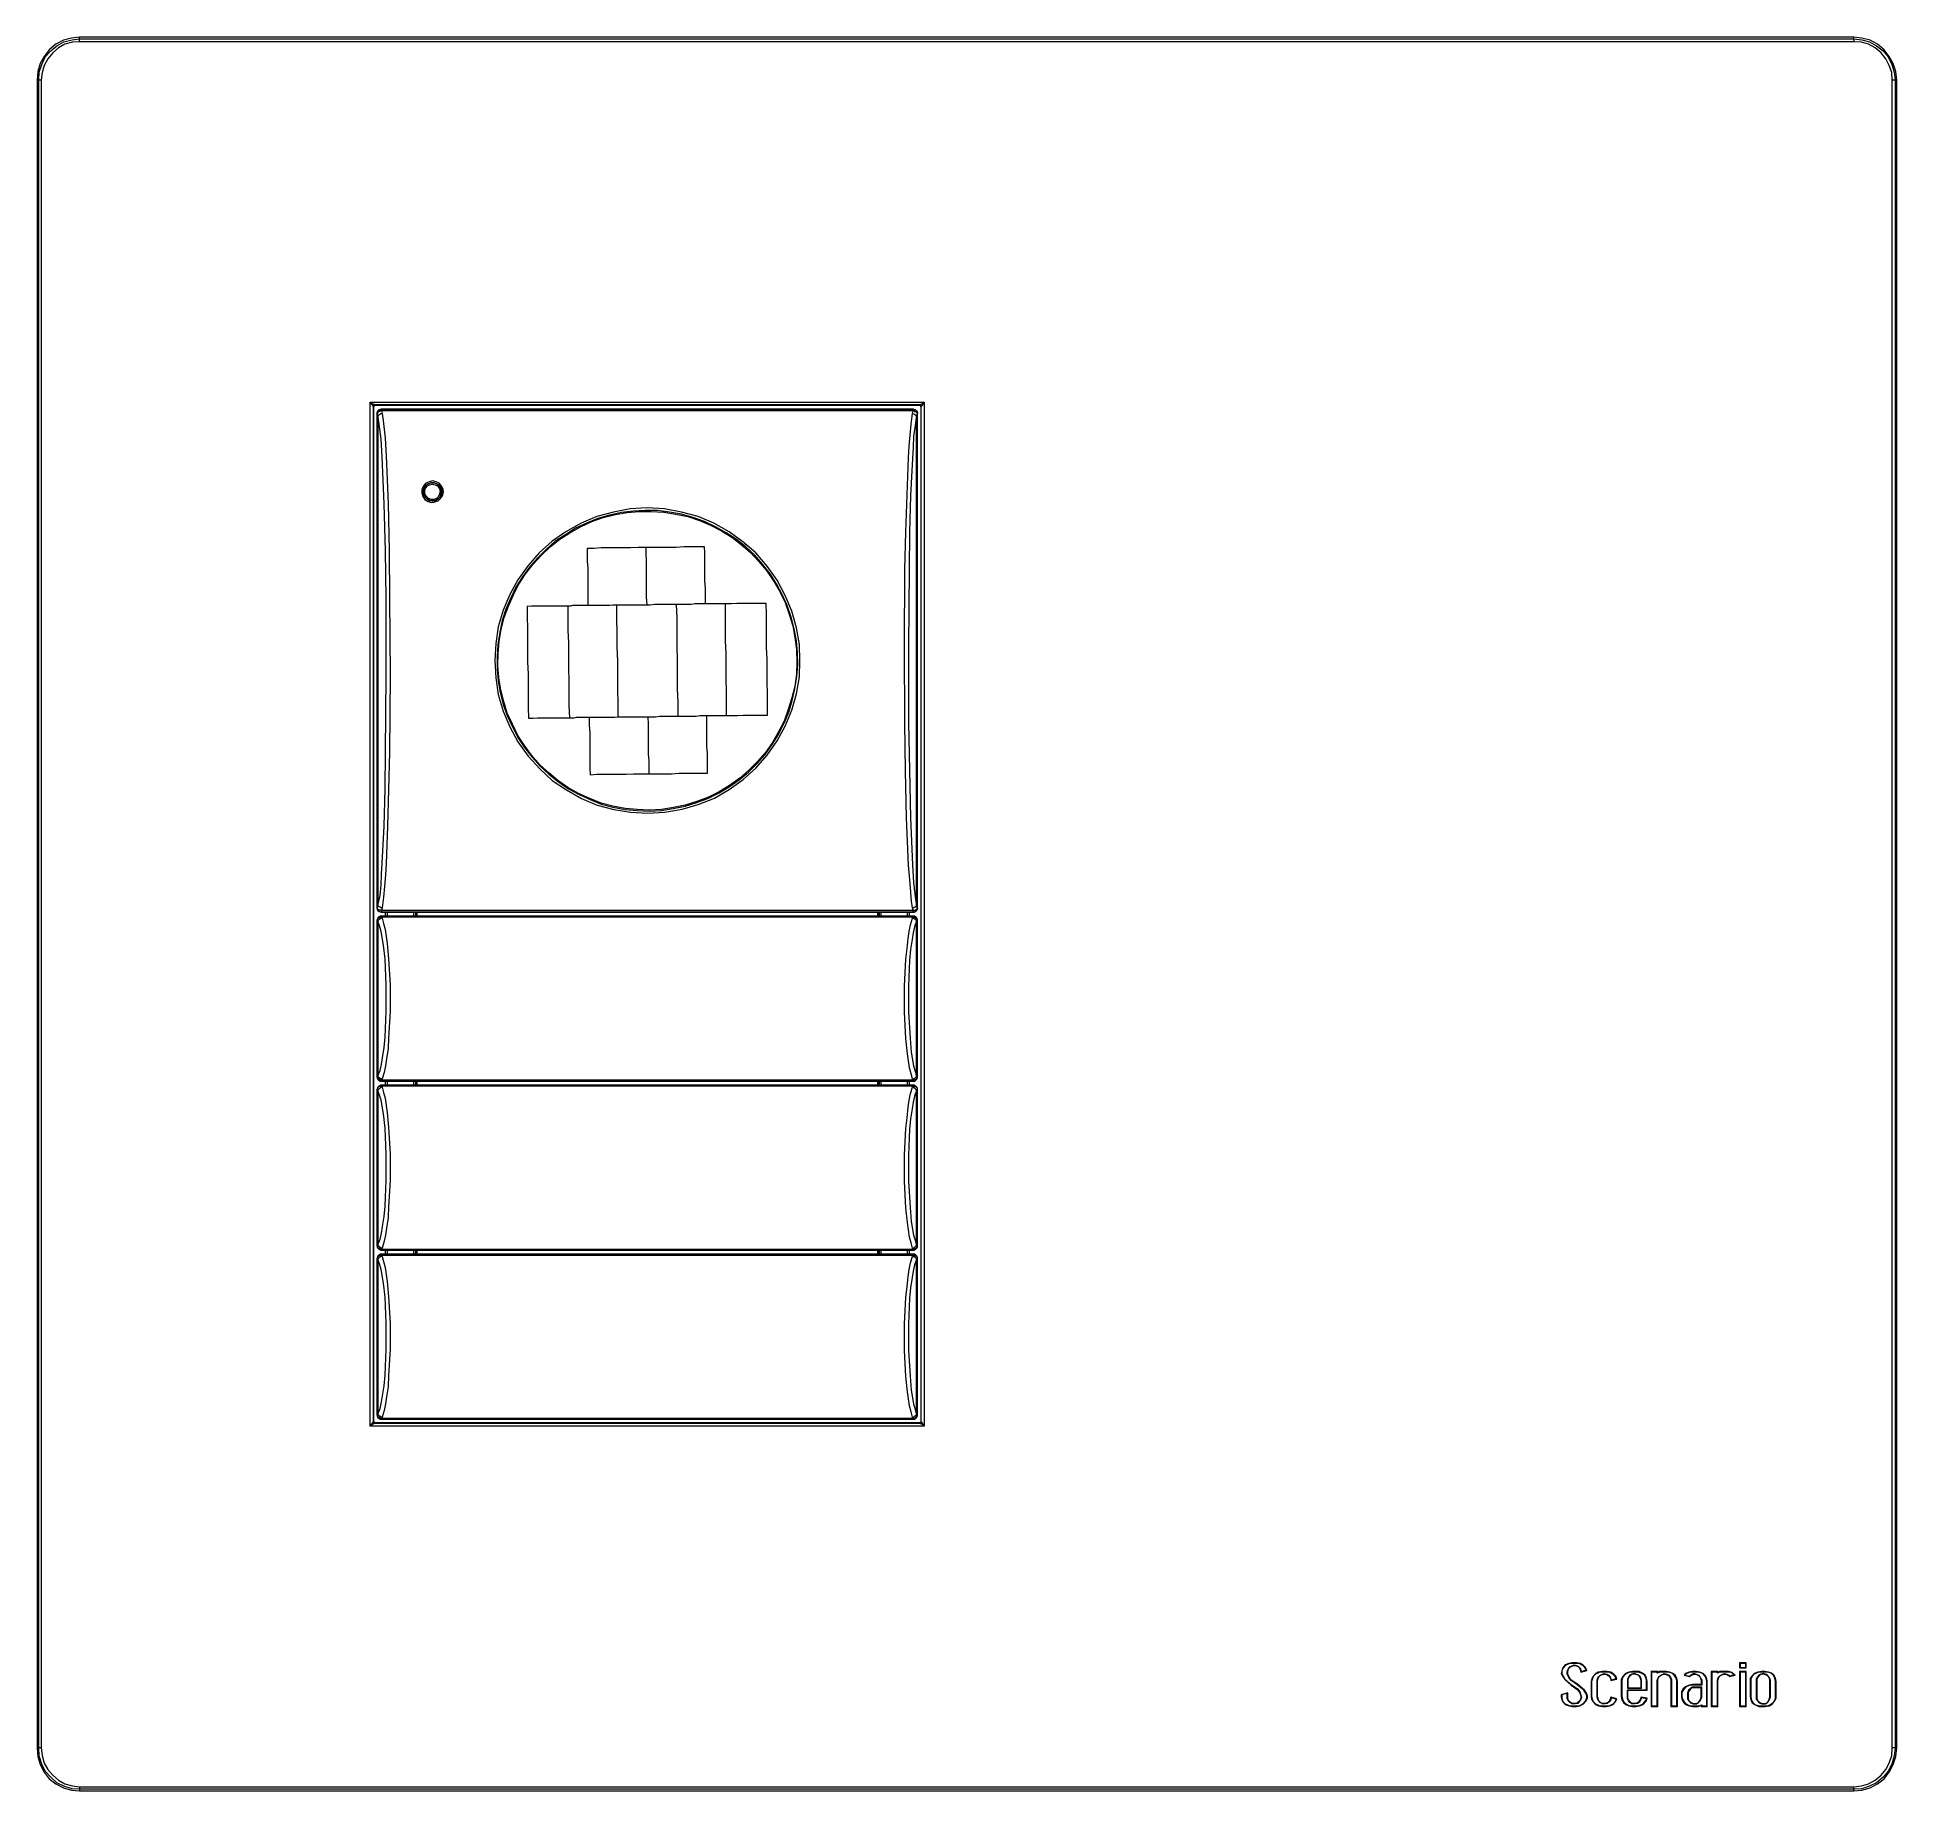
# Model space of a CAD drawing. Header units: centimetres. Extents: x 1.7 to 14.7, y -6.1 to 6.1.
import ezdxf

# ---------------------------------------------------------------- set-up
doc = ezdxf.new("R2010")
doc.units = ezdxf.units.CM
doc.header["$MEASUREMENT"] = 0
doc.layers.add('Camada 1', color=7, linetype='Continuous')

msp = doc.modelspace()

# ---------------------------------------------------------------- linework, layer by layer
at = {"layer": 'Camada 1', "color": 251, "lineweight": 9}
for points, knots in [([(2.0072, 6.1199), (2.0072, 6.1199), (1.95074, 6.11285), (1.95074, 6.11285), (1.95074, 6.11285), (1.89426, 6.09873), (1.89426, 6.09873), (1.89426, 6.09873), (1.84132, 6.07049), (1.84132, 6.07049), (1.84132, 6.07049), (1.79545, 6.03167), (1.79545, 6.03167), (1.79545, 6.03167), (1.76016, 5.9858), (1.76016, 5.9858), (1.76016, 5.9858), (1.73192, 5.93639), (1.73192, 5.93639), (1.73192, 5.93639), (1.71427, 5.87992), (1.71427, 5.87992), (1.71427, 5.87992), (1.71075, 5.81992), (1.71075, 5.81992)], [0, 0, 0, 0, 0.125, 0.125, 0.125, 0.25, 0.25, 0.25, 0.375, 0.375, 0.375, 0.5, 0.5, 0.5, 0.625, 0.625, 0.625, 0.75, 0.75, 0.75, 0.875, 0.875, 0.875, 1, 1, 1, 1]), ([(1.72134, 5.81992), (1.72134, 5.81992), (1.72487, 5.87639), (1.72487, 5.87639), (1.72487, 5.87639), (1.74252, 5.92933), (1.74252, 5.92933), (1.74252, 5.92933), (1.76721, 5.98227), (1.76721, 5.98227), (1.76721, 5.98227), (1.80604, 6.02461), (1.80604, 6.02461), (1.80604, 6.02461), (1.84839, 6.05991), (1.84839, 6.05991), (1.84839, 6.05991), (1.89779, 6.08814), (1.89779, 6.08814), (1.89779, 6.08814), (1.95426, 6.10225), (1.95426, 6.10225), (1.95426, 6.10225), (2.0072, 6.10931), (2.0072, 6.10931)], [0, 0, 0, 0, 0.125, 0.125, 0.125, 0.25, 0.25, 0.25, 0.375, 0.375, 0.375, 0.5, 0.5, 0.5, 0.625, 0.625, 0.625, 0.75, 0.75, 0.75, 0.875, 0.875, 0.875, 1, 1, 1, 1]), ([(2.0072, 6.08814), (2.0072, 6.08814), (2.0072, 6.09167), (2.0072, 6.09167), (2.0072, 6.09167), (2.0072, 6.0952), (2.0072, 6.0952), (2.0072, 6.0952), (2.0072, 6.09873), (2.0072, 6.09873), (2.0072, 6.09873), (2.0072, 6.10225), (2.0072, 6.10225), (2.0072, 6.10225), (2.0072, 6.10578), (2.0072, 6.10578), (2.0072, 6.10578), (2.0072, 6.10931), (2.0072, 6.10931)], [0, 0, 0, 0, 0.16666667, 0.16666667, 0.16666667, 0.33333333, 0.33333333, 0.33333333, 0.5, 0.5, 0.5, 0.66666667, 0.66666667, 0.66666667, 0.83333333, 0.83333333, 0.83333333, 1, 1, 1, 1]), ([(14.69443, 5.81992), (14.69443, 5.81992), (14.68738, 5.87992), (14.68738, 5.87992), (14.68738, 5.87992), (14.66973, 5.93639), (14.66973, 5.93639), (14.66973, 5.93639), (14.64149, 5.9858), (14.64149, 5.9858), (14.64149, 5.9858), (14.60621, 6.03167), (14.60621, 6.03167), (14.60621, 6.03167), (14.56033, 6.07049), (14.56033, 6.07049), (14.56033, 6.07049), (14.50739, 6.09873), (14.50739, 6.09873), (14.50739, 6.09873), (14.45092, 6.11285), (14.45092, 6.11285), (14.45092, 6.11285), (14.39445, 6.1199), (14.39445, 6.1199)], [0, 0, 0, 0, 0.125, 0.125, 0.125, 0.25, 0.25, 0.25, 0.375, 0.375, 0.375, 0.5, 0.5, 0.5, 0.625, 0.625, 0.625, 0.75, 0.75, 0.75, 0.875, 0.875, 0.875, 1, 1, 1, 1]), ([(14.39445, 6.10931), (14.39445, 6.10931), (14.45092, 6.10225), (14.45092, 6.10225), (14.45092, 6.10225), (14.50386, 6.08814), (14.50386, 6.08814), (14.50386, 6.08814), (14.55326, 6.05991), (14.55326, 6.05991), (14.55326, 6.05991), (14.59914, 6.02461), (14.59914, 6.02461), (14.59914, 6.02461), (14.63444, 5.98227), (14.63444, 5.98227), (14.63444, 5.98227), (14.65914, 5.92933), (14.65914, 5.92933), (14.65914, 5.92933), (14.67678, 5.87639), (14.67678, 5.87639), (14.67678, 5.87639), (14.68385, 5.81992), (14.68385, 5.81992)], [0, 0, 0, 0, 0.125, 0.125, 0.125, 0.25, 0.25, 0.25, 0.375, 0.375, 0.375, 0.5, 0.5, 0.5, 0.625, 0.625, 0.625, 0.75, 0.75, 0.75, 0.875, 0.875, 0.875, 1, 1, 1, 1]), ([(14.39445, 6.10931), (14.39445, 6.10931), (14.39445, 6.10931), (14.39445, 6.10931), (14.39445, 6.10931), (14.39445, 6.10578), (14.39445, 6.10578), (14.39445, 6.10578), (14.39445, 6.10225), (14.39445, 6.10225), (14.39445, 6.10225), (14.39445, 6.09873), (14.39445, 6.09873), (14.39445, 6.09873), (14.39445, 6.0952), (14.39445, 6.0952), (14.39445, 6.0952), (14.39445, 6.09167), (14.39445, 6.09167), (14.39445, 6.09167), (14.39445, 6.08814), (14.39445, 6.08814)], [0, 0, 0, 0, 0.14285714, 0.14285714, 0.14285714, 0.28571429, 0.28571429, 0.28571429, 0.42857143, 0.42857143, 0.42857143, 0.57142857, 0.57142857, 0.57142857, 0.71428571, 0.71428571, 0.71428571, 0.85714286, 0.85714286, 0.85714286, 1, 1, 1, 1]), ([(2.0072, 6.08814), (2.0072, 6.08814), (1.95779, 6.08461), (1.95779, 6.08461), (1.95779, 6.08461), (1.90485, 6.07049), (1.90485, 6.07049), (1.90485, 6.07049), (1.85897, 6.04579), (1.85897, 6.04579), (1.85897, 6.04579), (1.82015, 6.0105), (1.82015, 6.0105), (1.82015, 6.0105), (1.78486, 5.96815), (1.78486, 5.96815), (1.78486, 5.96815), (1.76016, 5.92227), (1.76016, 5.92227), (1.76016, 5.92227), (1.74604, 5.87286), (1.74604, 5.87286), (1.74604, 5.87286), (1.73898, 5.81992), (1.73898, 5.81992)], [0, 0, 0, 0, 0.125, 0.125, 0.125, 0.25, 0.25, 0.25, 0.375, 0.375, 0.375, 0.5, 0.5, 0.5, 0.625, 0.625, 0.625, 0.75, 0.75, 0.75, 0.875, 0.875, 0.875, 1, 1, 1, 1]), ([(14.66267, 5.81992), (14.66267, 5.81992), (14.65914, 5.87286), (14.65914, 5.87286), (14.65914, 5.87286), (14.64149, 5.92227), (14.64149, 5.92227), (14.64149, 5.92227), (14.61679, 5.96815), (14.61679, 5.96815), (14.61679, 5.96815), (14.58503, 6.0105), (14.58503, 6.0105), (14.58503, 6.0105), (14.54268, 6.04579), (14.54268, 6.04579), (14.54268, 6.04579), (14.4968, 6.07049), (14.4968, 6.07049), (14.4968, 6.07049), (14.44739, 6.08461), (14.44739, 6.08461), (14.44739, 6.08461), (14.39445, 6.08814), (14.39445, 6.08814)], [0, 0, 0, 0, 0.125, 0.125, 0.125, 0.25, 0.25, 0.25, 0.375, 0.375, 0.375, 0.5, 0.5, 0.5, 0.625, 0.625, 0.625, 0.75, 0.75, 0.75, 0.875, 0.875, 0.875, 1, 1, 1, 1]), ([(1.73898, 5.81992), (1.73898, 5.81992), (1.73545, 5.81992), (1.73545, 5.81992), (1.73545, 5.81992), (1.73192, 5.81992), (1.73192, 5.81992), (1.73192, 5.81992), (1.7284, 5.81992), (1.7284, 5.81992), (1.7284, 5.81992), (1.72487, 5.81992), (1.72487, 5.81992), (1.72487, 5.81992), (1.72134, 5.81992), (1.72134, 5.81992)], [0, 0, 0, 0, 0.2, 0.2, 0.2, 0.4, 0.4, 0.4, 0.6, 0.6, 0.6, 0.8, 0.8, 0.8, 1, 1, 1, 1]), ([(14.68385, 5.81992), (14.68385, 5.81992), (14.68385, 5.81992), (14.68385, 5.81992), (14.68385, 5.81992), (14.68031, 5.81992), (14.68031, 5.81992), (14.68031, 5.81992), (14.67678, 5.81992), (14.67678, 5.81992), (14.67678, 5.81992), (14.67325, 5.81992), (14.67325, 5.81992), (14.67325, 5.81992), (14.66973, 5.81992), (14.66973, 5.81992), (14.66973, 5.81992), (14.6662, 5.81992), (14.6662, 5.81992), (14.6662, 5.81992), (14.66267, 5.81992), (14.66267, 5.81992)], [0, 0, 0, 0, 0.14285714, 0.14285714, 0.14285714, 0.28571429, 0.28571429, 0.28571429, 0.42857143, 0.42857143, 0.42857143, 0.57142857, 0.57142857, 0.57142857, 0.71428571, 0.71428571, 0.71428571, 0.85714286, 0.85714286, 0.85714286, 1, 1, 1, 1]), ([(4.05762, 3.54364), (4.05762, 3.54364), (4.05762, 3.54364), (4.05762, 3.54364), (4.05762, 3.54364), (4.05409, 3.54364), (4.05409, 3.54364), (4.05409, 3.54364), (4.05409, 3.54716), (4.05409, 3.54716), (4.05409, 3.54716), (4.05056, 3.55069), (4.05056, 3.55069), (4.05056, 3.55069), (4.04704, 3.55775), (4.04704, 3.55775), (4.04704, 3.55775), (4.04351, 3.56128), (4.04351, 3.56128), (4.04351, 3.56128), (4.03998, 3.56834), (4.03998, 3.56834), (4.03998, 3.56834), (4.03645, 3.57187), (4.03645, 3.57187)], [0, 0, 0, 0, 0.125, 0.125, 0.125, 0.25, 0.25, 0.25, 0.375, 0.375, 0.375, 0.5, 0.5, 0.5, 0.625, 0.625, 0.625, 0.75, 0.75, 0.75, 0.875, 0.875, 0.875, 1, 1, 1, 1]), ([(4.03645, 3.57187), (4.03645, 3.57187), (4.04351, 3.56834), (4.04351, 3.56834), (4.04351, 3.56834), (4.04704, 3.56481), (4.04704, 3.56481), (4.04704, 3.56481), (4.05409, 3.56128), (4.05409, 3.56128), (4.05409, 3.56128), (4.05762, 3.55775), (4.05762, 3.55775), (4.05762, 3.55775), (4.06116, 3.55775), (4.06116, 3.55775), (4.06116, 3.55775), (4.06468, 3.55422), (4.06468, 3.55422), (4.06468, 3.55422), (4.06821, 3.55422), (4.06821, 3.55422)], [0, 0, 0, 0, 0.14285714, 0.14285714, 0.14285714, 0.28571429, 0.28571429, 0.28571429, 0.42857143, 0.42857143, 0.42857143, 0.57142857, 0.57142857, 0.57142857, 0.71428571, 0.71428571, 0.71428571, 0.85714286, 0.85714286, 0.85714286, 1, 1, 1, 1]), ([(4.06821, 3.55422), (4.06821, 3.55422), (4.06468, 3.55069), (4.06468, 3.55069), (4.06468, 3.55069), (4.06116, 3.55069), (4.06116, 3.55069), (4.06116, 3.55069), (4.05762, 3.54716), (4.05762, 3.54716), (4.05762, 3.54716), (4.05762, 3.54364), (4.05762, 3.54364)], [0, 0, 0, 0, 0.25, 0.25, 0.25, 0.5, 0.5, 0.5, 0.75, 0.75, 0.75, 1, 1, 1, 1]), ([(4.06821, 3.55069), (4.06821, 3.55069), (4.06821, 3.55069), (4.06821, 3.55069), (4.06821, 3.55069), (4.06468, 3.54716), (4.06468, 3.54716), (4.06468, 3.54716), (4.06116, 3.54716), (4.06116, 3.54716), (4.06116, 3.54716), (4.06116, 3.54364), (4.06116, 3.54364), (4.06116, 3.54364), (4.06116, 3.54011), (4.06116, 3.54011)], [0, 0, 0, 0, 0.2, 0.2, 0.2, 0.4, 0.4, 0.4, 0.6, 0.6, 0.6, 0.8, 0.8, 0.8, 1, 1, 1, 1]), ([(4.08305, 3.49288), (4.08305, 3.49288), (4.08658, 3.49994), (4.08658, 3.49994), (4.08658, 3.49994), (4.08658, 3.50347), (4.08658, 3.50347), (4.08658, 3.50347), (4.09011, 3.51052), (4.09011, 3.51052), (4.09011, 3.51052), (4.09363, 3.51405), (4.09363, 3.51405), (4.09363, 3.51405), (4.09716, 3.51758), (4.09716, 3.51758), (4.09716, 3.51758), (4.10422, 3.5211), (4.10422, 3.5211), (4.10422, 3.5211), (4.10775, 3.5211), (4.10775, 3.5211), (4.10775, 3.5211), (4.1148, 3.52463), (4.1148, 3.52463)], [0, 0, 0, 0, 0.125, 0.125, 0.125, 0.25, 0.25, 0.25, 0.375, 0.375, 0.375, 0.5, 0.5, 0.5, 0.625, 0.625, 0.625, 0.75, 0.75, 0.75, 0.875, 0.875, 0.875, 1, 1, 1, 1]), ([(4.1148, 3.5211), (4.1148, 3.5211), (4.10775, 3.5211), (4.10775, 3.5211), (4.10775, 3.5211), (4.10422, 3.5211), (4.10422, 3.5211), (4.10422, 3.5211), (4.09716, 3.51758), (4.09716, 3.51758), (4.09716, 3.51758), (4.09363, 3.51405), (4.09363, 3.51405), (4.09363, 3.51405), (4.09011, 3.51052), (4.09011, 3.51052), (4.09011, 3.51052), (4.08658, 3.50347), (4.08658, 3.50347), (4.08658, 3.50347), (4.08658, 3.49994), (4.08658, 3.49994), (4.08658, 3.49994), (4.08658, 3.49288), (4.08658, 3.49288)], [0, 0, 0, 0, 0.125, 0.125, 0.125, 0.25, 0.25, 0.25, 0.375, 0.375, 0.375, 0.5, 0.5, 0.5, 0.625, 0.625, 0.625, 0.75, 0.75, 0.75, 0.875, 0.875, 0.875, 1, 1, 1, 1]), ([(4.1148, 3.51052), (4.1148, 3.51052), (4.10775, 3.51052), (4.10775, 3.51052), (4.10775, 3.51052), (4.10422, 3.50699), (4.10422, 3.50699), (4.10422, 3.50699), (4.09716, 3.50699), (4.09716, 3.50699), (4.09716, 3.50699), (4.09363, 3.50347), (4.09363, 3.50347), (4.09363, 3.50347), (4.09011, 3.49994), (4.09011, 3.49994), (4.09011, 3.49994), (4.08658, 3.49994), (4.08658, 3.49994), (4.08658, 3.49994), (4.08658, 3.49641), (4.08658, 3.49641), (4.08658, 3.49641), (4.08658, 3.49288), (4.08658, 3.49288)], [0, 0, 0, 0, 0.125, 0.125, 0.125, 0.25, 0.25, 0.25, 0.375, 0.375, 0.375, 0.5, 0.5, 0.5, 0.625, 0.625, 0.625, 0.75, 0.75, 0.75, 0.875, 0.875, 0.875, 1, 1, 1, 1]), ([(4.1148, 3.51052), (4.1148, 3.51052), (4.10775, 3.51052), (4.10775, 3.51052), (4.10775, 3.51052), (4.10422, 3.51052), (4.10422, 3.51052), (4.10422, 3.51052), (4.09716, 3.50699), (4.09716, 3.50699), (4.09716, 3.50699), (4.09363, 3.50699), (4.09363, 3.50699), (4.09363, 3.50699), (4.09011, 3.50347), (4.09011, 3.50347), (4.09011, 3.50347), (4.08658, 3.49994), (4.08658, 3.49994), (4.08658, 3.49994), (4.08658, 3.49641), (4.08658, 3.49641), (4.08658, 3.49641), (4.08658, 3.49288), (4.08658, 3.49288)], [0, 0, 0, 0, 0.125, 0.125, 0.125, 0.25, 0.25, 0.25, 0.375, 0.375, 0.375, 0.5, 0.5, 0.5, 0.625, 0.625, 0.625, 0.75, 0.75, 0.75, 0.875, 0.875, 0.875, 1, 1, 1, 1]), ([(4.1148, 3.5211), (4.1148, 3.5211), (4.1148, 3.5211), (4.1148, 3.5211), (4.1148, 3.5211), (4.1148, 3.51758), (4.1148, 3.51758), (4.1148, 3.51758), (4.1148, 3.51405), (4.1148, 3.51405), (4.1148, 3.51405), (4.1148, 3.51052), (4.1148, 3.51052)], [0, 0, 0, 0, 0.25, 0.25, 0.25, 0.5, 0.5, 0.5, 0.75, 0.75, 0.75, 1, 1, 1, 1]), ([(7.82602, 3.52463), (7.82602, 3.52463), (7.83308, 3.5211), (7.83308, 3.5211), (7.83308, 3.5211), (7.84013, 3.5211), (7.84013, 3.5211), (7.84013, 3.5211), (7.84366, 3.51758), (7.84366, 3.51758), (7.84366, 3.51758), (7.84719, 3.51405), (7.84719, 3.51405), (7.84719, 3.51405), (7.85072, 3.51052), (7.85072, 3.51052), (7.85072, 3.51052), (7.85424, 3.50347), (7.85424, 3.50347), (7.85424, 3.50347), (7.85777, 3.49994), (7.85777, 3.49994), (7.85777, 3.49994), (7.85777, 3.49288), (7.85777, 3.49288)], [0, 0, 0, 0, 0.125, 0.125, 0.125, 0.25, 0.25, 0.25, 0.375, 0.375, 0.375, 0.5, 0.5, 0.5, 0.625, 0.625, 0.625, 0.75, 0.75, 0.75, 0.875, 0.875, 0.875, 1, 1, 1, 1]), ([(7.82602, 3.5211), (7.82602, 3.5211), (7.83308, 3.5211), (7.83308, 3.5211), (7.83308, 3.5211), (7.83661, 3.5211), (7.83661, 3.5211), (7.83661, 3.5211), (7.84366, 3.51758), (7.84366, 3.51758), (7.84366, 3.51758), (7.84719, 3.51405), (7.84719, 3.51405), (7.84719, 3.51405), (7.85072, 3.51052), (7.85072, 3.51052), (7.85072, 3.51052), (7.85424, 3.50347), (7.85424, 3.50347), (7.85424, 3.50347), (7.85424, 3.49994), (7.85424, 3.49994), (7.85424, 3.49994), (7.85424, 3.49288), (7.85424, 3.49288)], [0, 0, 0, 0, 0.125, 0.125, 0.125, 0.25, 0.25, 0.25, 0.375, 0.375, 0.375, 0.5, 0.5, 0.5, 0.625, 0.625, 0.625, 0.75, 0.75, 0.75, 0.875, 0.875, 0.875, 1, 1, 1, 1]), ([(7.82602, 3.51052), (7.82602, 3.51052), (7.82602, 3.51405), (7.82602, 3.51405), (7.82602, 3.51405), (7.82602, 3.51758), (7.82602, 3.51758), (7.82602, 3.51758), (7.82602, 3.5211), (7.82602, 3.5211)], [0, 0, 0, 0, 0.33333333, 0.33333333, 0.33333333, 0.66666667, 0.66666667, 0.66666667, 1, 1, 1, 1]), ([(7.82602, 3.51052), (7.82602, 3.51052), (7.83308, 3.51052), (7.83308, 3.51052), (7.83308, 3.51052), (7.83661, 3.50699), (7.83661, 3.50699), (7.83661, 3.50699), (7.84366, 3.50699), (7.84366, 3.50699), (7.84366, 3.50699), (7.84719, 3.50347), (7.84719, 3.50347), (7.84719, 3.50347), (7.85072, 3.49994), (7.85072, 3.49994), (7.85072, 3.49994), (7.85424, 3.49994), (7.85424, 3.49994), (7.85424, 3.49994), (7.85424, 3.49641), (7.85424, 3.49641), (7.85424, 3.49641), (7.85424, 3.49288), (7.85424, 3.49288)], [0, 0, 0, 0, 0.125, 0.125, 0.125, 0.25, 0.25, 0.25, 0.375, 0.375, 0.375, 0.5, 0.5, 0.5, 0.625, 0.625, 0.625, 0.75, 0.75, 0.75, 0.875, 0.875, 0.875, 1, 1, 1, 1]), ([(7.82602, 3.51052), (7.82602, 3.51052), (7.83308, 3.51052), (7.83308, 3.51052), (7.83308, 3.51052), (7.83661, 3.51052), (7.83661, 3.51052), (7.83661, 3.51052), (7.84366, 3.50699), (7.84366, 3.50699), (7.84366, 3.50699), (7.84719, 3.50699), (7.84719, 3.50699), (7.84719, 3.50699), (7.85072, 3.50347), (7.85072, 3.50347), (7.85072, 3.50347), (7.85424, 3.49994), (7.85424, 3.49994), (7.85424, 3.49994), (7.85424, 3.49641), (7.85424, 3.49641), (7.85424, 3.49641), (7.85424, 3.49288), (7.85424, 3.49288)], [0, 0, 0, 0, 0.125, 0.125, 0.125, 0.25, 0.25, 0.25, 0.375, 0.375, 0.375, 0.5, 0.5, 0.5, 0.625, 0.625, 0.625, 0.75, 0.75, 0.75, 0.875, 0.875, 0.875, 1, 1, 1, 1]), ([(7.87262, 3.55422), (7.87262, 3.55422), (7.87614, 3.55422), (7.87614, 3.55422), (7.87614, 3.55422), (7.87967, 3.55775), (7.87967, 3.55775), (7.87967, 3.55775), (7.8832, 3.55775), (7.8832, 3.55775), (7.8832, 3.55775), (7.88673, 3.56128), (7.88673, 3.56128), (7.88673, 3.56128), (7.89379, 3.56481), (7.89379, 3.56481), (7.89379, 3.56481), (7.89732, 3.56834), (7.89732, 3.56834), (7.89732, 3.56834), (7.90438, 3.57187), (7.90438, 3.57187)], [0, 0, 0, 0, 0.14285714, 0.14285714, 0.14285714, 0.28571429, 0.28571429, 0.28571429, 0.42857143, 0.42857143, 0.42857143, 0.57142857, 0.57142857, 0.57142857, 0.71428571, 0.71428571, 0.71428571, 0.85714286, 0.85714286, 0.85714286, 1, 1, 1, 1]), ([(7.8832, 3.54364), (7.8832, 3.54364), (7.8832, 3.54364), (7.8832, 3.54364), (7.8832, 3.54364), (7.8832, 3.54716), (7.8832, 3.54716), (7.8832, 3.54716), (7.87967, 3.55069), (7.87967, 3.55069), (7.87967, 3.55069), (7.87614, 3.55069), (7.87614, 3.55069), (7.87614, 3.55069), (7.87262, 3.55422), (7.87262, 3.55422)], [0, 0, 0, 0, 0.2, 0.2, 0.2, 0.4, 0.4, 0.4, 0.6, 0.6, 0.6, 0.8, 0.8, 0.8, 1, 1, 1, 1]), ([(7.87967, 3.54011), (7.87967, 3.54011), (7.87967, 3.54011), (7.87967, 3.54011), (7.87967, 3.54011), (7.87967, 3.54364), (7.87967, 3.54364), (7.87967, 3.54364), (7.87967, 3.54716), (7.87967, 3.54716), (7.87967, 3.54716), (7.87614, 3.54716), (7.87614, 3.54716), (7.87614, 3.54716), (7.87262, 3.55069), (7.87262, 3.55069)], [0, 0, 0, 0, 0.2, 0.2, 0.2, 0.4, 0.4, 0.4, 0.6, 0.6, 0.6, 0.8, 0.8, 0.8, 1, 1, 1, 1]), ([(7.90438, 3.57187), (7.90438, 3.57187), (7.90085, 3.56834), (7.90085, 3.56834), (7.90085, 3.56834), (7.89732, 3.56128), (7.89732, 3.56128), (7.89732, 3.56128), (7.89379, 3.55775), (7.89379, 3.55775), (7.89379, 3.55775), (7.89027, 3.55069), (7.89027, 3.55069), (7.89027, 3.55069), (7.88673, 3.54716), (7.88673, 3.54716), (7.88673, 3.54716), (7.88673, 3.54364), (7.88673, 3.54364), (7.88673, 3.54364), (7.8832, 3.54364), (7.8832, 3.54364)], [0, 0, 0, 0, 0.14285714, 0.14285714, 0.14285714, 0.28571429, 0.28571429, 0.28571429, 0.42857143, 0.42857143, 0.42857143, 0.57142857, 0.57142857, 0.57142857, 0.71428571, 0.71428571, 0.71428571, 0.85714286, 0.85714286, 0.85714286, 1, 1, 1, 1]), ([(4.11833, 3.49288), (4.11833, 3.49288), (4.11127, 3.48935), (4.11127, 3.48935), (4.11127, 3.48935), (4.10775, 3.48935), (4.10775, 3.48935), (4.10775, 3.48935), (4.10422, 3.48583), (4.10422, 3.48583), (4.10422, 3.48583), (4.10069, 3.48583), (4.10069, 3.48583), (4.10069, 3.48583), (4.09716, 3.4823), (4.09716, 3.4823), (4.09716, 3.4823), (4.09363, 3.4823), (4.09363, 3.4823), (4.09363, 3.4823), (4.09363, 3.47877), (4.09363, 3.47877), (4.09363, 3.47877), (4.09011, 3.47877), (4.09011, 3.47877)], [0, 0, 0, 0, 0.125, 0.125, 0.125, 0.25, 0.25, 0.25, 0.375, 0.375, 0.375, 0.5, 0.5, 0.5, 0.625, 0.625, 0.625, 0.75, 0.75, 0.75, 0.875, 0.875, 0.875, 1, 1, 1, 1]), ([(4.09011, 0.05683), (4.09011, 0.05683), (4.10422, 0.12738), (4.10422, 0.12738), (4.10422, 0.12738), (4.11127, 0.20147), (4.11127, 0.20147), (4.11127, 0.20147), (4.1148, 0.27555), (4.1148, 0.27555), (4.1148, 0.27555), (4.11833, 0.35316), (4.11833, 0.35316), (4.11833, 0.35316), (4.13244, 0.61069), (4.13244, 0.61069), (4.13244, 0.61069), (4.13949, 0.87174), (4.13949, 0.87174), (4.13949, 0.87174), (4.14302, 1.12927), (4.14302, 1.12927), (4.14302, 1.12927), (4.14655, 1.66549), (4.14655, 1.66549), (4.14655, 1.66549), (4.14655, 2.20171), (4.14655, 2.20171), (4.14655, 2.20171), (4.14302, 2.53333), (4.14302, 2.53333), (4.14302, 2.53333), (4.13244, 2.86141), (4.13244, 2.86141), (4.13244, 2.86141), (4.11833, 3.18949), (4.11833, 3.18949), (4.11833, 3.18949), (4.11127, 3.31296), (4.11127, 3.31296), (4.11127, 3.31296), (4.09716, 3.43644), (4.09716, 3.43644), (4.09716, 3.43644), (4.09011, 3.47877), (4.09011, 3.47877)], [0, 0, 0, 0, 0.06666667, 0.06666667, 0.06666667, 0.13333333, 0.13333333, 0.13333333, 0.2, 0.2, 0.2, 0.26666667, 0.26666667, 0.26666667, 0.33333333, 0.33333333, 0.33333333, 0.4, 0.4, 0.4, 0.46666667, 0.46666667, 0.46666667, 0.53333333, 0.53333333, 0.53333333, 0.6, 0.6, 0.6, 0.66666667, 0.66666667, 0.66666667, 0.73333333, 0.73333333, 0.73333333, 0.8, 0.8, 0.8, 0.86666667, 0.86666667, 0.86666667, 0.93333333, 0.93333333, 0.93333333, 1, 1, 1, 1]), ([(4.11833, 3.49288), (4.11833, 3.49288), (4.12538, 3.44349), (4.12538, 3.44349), (4.12538, 3.44349), (4.13949, 3.32002), (4.13949, 3.32002), (4.13949, 3.32002), (4.14655, 3.19655), (4.14655, 3.19655), (4.14655, 3.19655), (4.16066, 2.86494), (4.16066, 2.86494), (4.16066, 2.86494), (4.16772, 2.53333), (4.16772, 2.53333), (4.16772, 2.53333), (4.17124, 2.20171), (4.17124, 2.20171), (4.17124, 2.20171), (4.17477, 1.66549), (4.17477, 1.66549), (4.17477, 1.66549), (4.17124, 1.12927), (4.17124, 1.12927), (4.17124, 1.12927), (4.16419, 0.86821), (4.16419, 0.86821), (4.16419, 0.86821), (4.15713, 0.61069), (4.15713, 0.61069), (4.15713, 0.61069), (4.14655, 0.34963), (4.14655, 0.34963), (4.14655, 0.34963), (4.14302, 0.27202), (4.14302, 0.27202), (4.14302, 0.27202), (4.13597, 0.19088), (4.13597, 0.19088), (4.13597, 0.19088), (4.12891, 0.1168), (4.12891, 0.1168), (4.12891, 0.1168), (4.11833, 0.04272), (4.11833, 0.04272)], [0, 0, 0, 0, 0.06666667, 0.06666667, 0.06666667, 0.13333333, 0.13333333, 0.13333333, 0.2, 0.2, 0.2, 0.26666667, 0.26666667, 0.26666667, 0.33333333, 0.33333333, 0.33333333, 0.4, 0.4, 0.4, 0.46666667, 0.46666667, 0.46666667, 0.53333333, 0.53333333, 0.53333333, 0.6, 0.6, 0.6, 0.66666667, 0.66666667, 0.66666667, 0.73333333, 0.73333333, 0.73333333, 0.8, 0.8, 0.8, 0.86666667, 0.86666667, 0.86666667, 0.93333333, 0.93333333, 0.93333333, 1, 1, 1, 1]), ([(7.82249, 0.04272), (7.82249, 0.04272), (7.81544, 0.08858), (7.81544, 0.08858), (7.81544, 0.08858), (7.80486, 0.21205), (7.80486, 0.21205), (7.80486, 0.21205), (7.79427, 0.33905), (7.79427, 0.33905), (7.79427, 0.33905), (7.78016, 0.67066), (7.78016, 0.67066), (7.78016, 0.67066), (7.77311, 0.99874), (7.77311, 0.99874), (7.77311, 0.99874), (7.76958, 1.33035), (7.76958, 1.33035), (7.76958, 1.33035), (7.76605, 1.86658), (7.76605, 1.86658), (7.76605, 1.86658), (7.76958, 2.4028), (7.76958, 2.4028), (7.76958, 2.4028), (7.77663, 2.66385), (7.77663, 2.66385), (7.77663, 2.66385), (7.78369, 2.92491), (7.78369, 2.92491), (7.78369, 2.92491), (7.79427, 3.18597), (7.79427, 3.18597), (7.79427, 3.18597), (7.7978, 3.26358), (7.7978, 3.26358), (7.7978, 3.26358), (7.80486, 3.34119), (7.80486, 3.34119), (7.80486, 3.34119), (7.81191, 3.4188), (7.81191, 3.4188), (7.81191, 3.4188), (7.82249, 3.49288), (7.82249, 3.49288)], [0, 0, 0, 0, 0.06666667, 0.06666667, 0.06666667, 0.13333333, 0.13333333, 0.13333333, 0.2, 0.2, 0.2, 0.26666667, 0.26666667, 0.26666667, 0.33333333, 0.33333333, 0.33333333, 0.4, 0.4, 0.4, 0.46666667, 0.46666667, 0.46666667, 0.53333333, 0.53333333, 0.53333333, 0.6, 0.6, 0.6, 0.66666667, 0.66666667, 0.66666667, 0.73333333, 0.73333333, 0.73333333, 0.8, 0.8, 0.8, 0.86666667, 0.86666667, 0.86666667, 0.93333333, 0.93333333, 0.93333333, 1, 1, 1, 1]), ([(7.85072, 3.47877), (7.85072, 3.47877), (7.84013, 3.40821), (7.84013, 3.40821), (7.84013, 3.40821), (7.82955, 3.33413), (7.82955, 3.33413), (7.82955, 3.33413), (7.82602, 3.25652), (7.82602, 3.25652), (7.82602, 3.25652), (7.82249, 3.17891), (7.82249, 3.17891), (7.82249, 3.17891), (7.80838, 2.92138), (7.80838, 2.92138), (7.80838, 2.92138), (7.80133, 2.66385), (7.80133, 2.66385), (7.80133, 2.66385), (7.7978, 2.4028), (7.7978, 2.4028), (7.7978, 2.4028), (7.79427, 1.86658), (7.79427, 1.86658), (7.79427, 1.86658), (7.79427, 1.33388), (7.79427, 1.33388), (7.79427, 1.33388), (7.80133, 1.00227), (7.80133, 1.00227), (7.80133, 1.00227), (7.80838, 0.67066), (7.80838, 0.67066), (7.80838, 0.67066), (7.82249, 0.34258), (7.82249, 0.34258), (7.82249, 0.34258), (7.82955, 0.2191), (7.82955, 0.2191), (7.82955, 0.2191), (7.84366, 0.09916), (7.84366, 0.09916), (7.84366, 0.09916), (7.85072, 0.05683), (7.85072, 0.05683)], [0, 0, 0, 0, 0.06666667, 0.06666667, 0.06666667, 0.13333333, 0.13333333, 0.13333333, 0.2, 0.2, 0.2, 0.26666667, 0.26666667, 0.26666667, 0.33333333, 0.33333333, 0.33333333, 0.4, 0.4, 0.4, 0.46666667, 0.46666667, 0.46666667, 0.53333333, 0.53333333, 0.53333333, 0.6, 0.6, 0.6, 0.66666667, 0.66666667, 0.66666667, 0.73333333, 0.73333333, 0.73333333, 0.8, 0.8, 0.8, 0.86666667, 0.86666667, 0.86666667, 0.93333333, 0.93333333, 0.93333333, 1, 1, 1, 1]), ([(7.82249, 3.49288), (7.82249, 3.49288), (7.82955, 3.48935), (7.82955, 3.48935), (7.82955, 3.48935), (7.83308, 3.48935), (7.83308, 3.48935), (7.83308, 3.48935), (7.83661, 3.48583), (7.83661, 3.48583), (7.83661, 3.48583), (7.84013, 3.48583), (7.84013, 3.48583), (7.84013, 3.48583), (7.84366, 3.4823), (7.84366, 3.4823), (7.84366, 3.4823), (7.84719, 3.4823), (7.84719, 3.4823), (7.84719, 3.4823), (7.85072, 3.47877), (7.85072, 3.47877)], [0, 0, 0, 0, 0.14285714, 0.14285714, 0.14285714, 0.28571429, 0.28571429, 0.28571429, 0.42857143, 0.42857143, 0.42857143, 0.57142857, 0.57142857, 0.57142857, 0.71428571, 0.71428571, 0.71428571, 0.85714286, 0.85714286, 0.85714286, 1, 1, 1, 1]), ([(4.54519, 2.94608), (4.54519, 2.94608), (4.54166, 2.92138), (4.54166, 2.92138), (4.54166, 2.92138), (4.52755, 2.90022), (4.52755, 2.90022), (4.52755, 2.90022), (4.50991, 2.88258), (4.50991, 2.88258), (4.50991, 2.88258), (4.48522, 2.87552), (4.48522, 2.87552), (4.48522, 2.87552), (4.46052, 2.87199), (4.46052, 2.87199), (4.46052, 2.87199), (4.43936, 2.87905), (4.43936, 2.87905), (4.43936, 2.87905), (4.41819, 2.89316), (4.41819, 2.89316), (4.41819, 2.89316), (4.40408, 2.91433), (4.40408, 2.91433), (4.40408, 2.91433), (4.39702, 2.93902), (4.39702, 2.93902), (4.39702, 2.93902), (4.39702, 2.96372), (4.39702, 2.96372), (4.39702, 2.96372), (4.40761, 2.98841), (4.40761, 2.98841), (4.40761, 2.98841), (4.42525, 3.00605), (4.42525, 3.00605), (4.42525, 3.00605), (4.44641, 3.01663), (4.44641, 3.01663), (4.44641, 3.01663), (4.47111, 3.02369), (4.47111, 3.02369), (4.47111, 3.02369), (4.4958, 3.01663), (4.4958, 3.01663), (4.4958, 3.01663), (4.51697, 3.00605), (4.51697, 3.00605), (4.51697, 3.00605), (4.53461, 2.98488), (4.53461, 2.98488), (4.53461, 2.98488), (4.54519, 2.96372), (4.54519, 2.96372), (4.54519, 2.96372), (4.54519, 2.94608), (4.54519, 2.94608)], [0, 0, 0, 0, 0.05263158, 0.05263158, 0.05263158, 0.10526316, 0.10526316, 0.10526316, 0.15789474, 0.15789474, 0.15789474, 0.21052632, 0.21052632, 0.21052632, 0.26315789, 0.26315789, 0.26315789, 0.31578947, 0.31578947, 0.31578947, 0.36842105, 0.36842105, 0.36842105, 0.42105263, 0.42105263, 0.42105263, 0.47368421, 0.47368421, 0.47368421, 0.52631579, 0.52631579, 0.52631579, 0.57894737, 0.57894737, 0.57894737, 0.63157895, 0.63157895, 0.63157895, 0.68421053, 0.68421053, 0.68421053, 0.73684211, 0.73684211, 0.73684211, 0.78947368, 0.78947368, 0.78947368, 0.84210526, 0.84210526, 0.84210526, 0.89473684, 0.89473684, 0.89473684, 0.94736842, 0.94736842, 0.94736842, 1, 1, 1, 1]), ([(4.47111, 2.88258), (4.47111, 2.88258), (4.44994, 2.8861), (4.44994, 2.8861), (4.44994, 2.8861), (4.4323, 2.89669), (4.4323, 2.89669), (4.4323, 2.89669), (4.41819, 2.9108), (4.41819, 2.9108), (4.41819, 2.9108), (4.40761, 2.93196), (4.40761, 2.93196), (4.40761, 2.93196), (4.40761, 2.95313), (4.40761, 2.95313), (4.40761, 2.95313), (4.41113, 2.9743), (4.41113, 2.9743), (4.41113, 2.9743), (4.42525, 2.98841), (4.42525, 2.98841), (4.42525, 2.98841), (4.43936, 3.00252), (4.43936, 3.00252), (4.43936, 3.00252), (4.46052, 3.00958), (4.46052, 3.00958), (4.46052, 3.00958), (4.48169, 3.00958), (4.48169, 3.00958), (4.48169, 3.00958), (4.49933, 3.00252), (4.49933, 3.00252), (4.49933, 3.00252), (4.51697, 2.98841), (4.51697, 2.98841), (4.51697, 2.98841), (4.52755, 2.9743), (4.52755, 2.9743), (4.52755, 2.9743), (4.53461, 2.95313), (4.53461, 2.95313), (4.53461, 2.95313), (4.53108, 2.93196), (4.53108, 2.93196), (4.53108, 2.93196), (4.52402, 2.9108), (4.52402, 2.9108), (4.52402, 2.9108), (4.50991, 2.89669), (4.50991, 2.89669), (4.50991, 2.89669), (4.49227, 2.8861), (4.49227, 2.8861), (4.49227, 2.8861), (4.47111, 2.88258), (4.47111, 2.88258)], [0, 0, 0, 0, 0.05263158, 0.05263158, 0.05263158, 0.10526316, 0.10526316, 0.10526316, 0.15789474, 0.15789474, 0.15789474, 0.21052632, 0.21052632, 0.21052632, 0.26315789, 0.26315789, 0.26315789, 0.31578947, 0.31578947, 0.31578947, 0.36842105, 0.36842105, 0.36842105, 0.42105263, 0.42105263, 0.42105263, 0.47368421, 0.47368421, 0.47368421, 0.52631579, 0.52631579, 0.52631579, 0.57894737, 0.57894737, 0.57894737, 0.63157895, 0.63157895, 0.63157895, 0.68421053, 0.68421053, 0.68421053, 0.73684211, 0.73684211, 0.73684211, 0.78947368, 0.78947368, 0.78947368, 0.84210526, 0.84210526, 0.84210526, 0.89473684, 0.89473684, 0.89473684, 0.94736842, 0.94736842, 0.94736842, 1, 1, 1, 1]), ([(4.47111, 2.88258), (4.47111, 2.88258), (4.49227, 2.8861), (4.49227, 2.8861), (4.49227, 2.8861), (4.50991, 2.89669), (4.50991, 2.89669), (4.50991, 2.89669), (4.52402, 2.9108), (4.52402, 2.9108), (4.52402, 2.9108), (4.53461, 2.93196), (4.53461, 2.93196), (4.53461, 2.93196), (4.53461, 2.95313), (4.53461, 2.95313), (4.53461, 2.95313), (4.53108, 2.9743), (4.53108, 2.9743), (4.53108, 2.9743), (4.51697, 2.99194), (4.51697, 2.99194), (4.51697, 2.99194), (4.50286, 3.00252), (4.50286, 3.00252), (4.50286, 3.00252), (4.48169, 3.00958), (4.48169, 3.00958), (4.48169, 3.00958), (4.46052, 3.00958), (4.46052, 3.00958), (4.46052, 3.00958), (4.43936, 3.00252), (4.43936, 3.00252), (4.43936, 3.00252), (4.42172, 2.99194), (4.42172, 2.99194), (4.42172, 2.99194), (4.41113, 2.9743), (4.41113, 2.9743), (4.41113, 2.9743), (4.40761, 2.95313), (4.40761, 2.95313), (4.40761, 2.95313), (4.40761, 2.93196), (4.40761, 2.93196), (4.40761, 2.93196), (4.41466, 2.9108), (4.41466, 2.9108), (4.41466, 2.9108), (4.4323, 2.89669), (4.4323, 2.89669), (4.4323, 2.89669), (4.44994, 2.8861), (4.44994, 2.8861), (4.44994, 2.8861), (4.47111, 2.88258), (4.47111, 2.88258)], [0, 0, 0, 0, 0.05263158, 0.05263158, 0.05263158, 0.10526316, 0.10526316, 0.10526316, 0.15789474, 0.15789474, 0.15789474, 0.21052632, 0.21052632, 0.21052632, 0.26315789, 0.26315789, 0.26315789, 0.31578947, 0.31578947, 0.31578947, 0.36842105, 0.36842105, 0.36842105, 0.42105263, 0.42105263, 0.42105263, 0.47368421, 0.47368421, 0.47368421, 0.52631579, 0.52631579, 0.52631579, 0.57894737, 0.57894737, 0.57894737, 0.63157895, 0.63157895, 0.63157895, 0.68421053, 0.68421053, 0.68421053, 0.73684211, 0.73684211, 0.73684211, 0.78947368, 0.78947368, 0.78947368, 0.84210526, 0.84210526, 0.84210526, 0.89473684, 0.89473684, 0.89473684, 0.94736842, 0.94736842, 0.94736842, 1, 1, 1, 1]), ([(4.47111, 2.99899), (4.47111, 2.99899), (4.44994, 2.99546), (4.44994, 2.99546), (4.44994, 2.99546), (4.43583, 2.98841), (4.43583, 2.98841), (4.43583, 2.98841), (4.42172, 2.97077), (4.42172, 2.97077), (4.42172, 2.97077), (4.41819, 2.95313), (4.41819, 2.95313), (4.41819, 2.95313), (4.41819, 2.93196), (4.41819, 2.93196), (4.41819, 2.93196), (4.42877, 2.91433), (4.42877, 2.91433), (4.42877, 2.91433), (4.44288, 2.90022), (4.44288, 2.90022), (4.44288, 2.90022), (4.46052, 2.89316), (4.46052, 2.89316), (4.46052, 2.89316), (4.48169, 2.89316), (4.48169, 2.89316), (4.48169, 2.89316), (4.49933, 2.90022), (4.49933, 2.90022), (4.49933, 2.90022), (4.51344, 2.91433), (4.51344, 2.91433), (4.51344, 2.91433), (4.52049, 2.93196), (4.52049, 2.93196), (4.52049, 2.93196), (4.52402, 2.95313), (4.52402, 2.95313), (4.52402, 2.95313), (4.51697, 2.97077), (4.51697, 2.97077), (4.51697, 2.97077), (4.50638, 2.98841), (4.50638, 2.98841), (4.50638, 2.98841), (4.48874, 2.99546), (4.48874, 2.99546), (4.48874, 2.99546), (4.47111, 2.99899), (4.47111, 2.99899)], [0, 0, 0, 0, 0.05882353, 0.05882353, 0.05882353, 0.11764706, 0.11764706, 0.11764706, 0.17647059, 0.17647059, 0.17647059, 0.23529412, 0.23529412, 0.23529412, 0.29411765, 0.29411765, 0.29411765, 0.35294118, 0.35294118, 0.35294118, 0.41176471, 0.41176471, 0.41176471, 0.47058824, 0.47058824, 0.47058824, 0.52941176, 0.52941176, 0.52941176, 0.58823529, 0.58823529, 0.58823529, 0.64705882, 0.64705882, 0.64705882, 0.70588235, 0.70588235, 0.70588235, 0.76470588, 0.76470588, 0.76470588, 0.82352941, 0.82352941, 0.82352941, 0.88235294, 0.88235294, 0.88235294, 0.94117647, 0.94117647, 0.94117647, 1, 1, 1, 1]), ([(4.54166, 2.96724), (4.54166, 2.96724), (4.54519, 2.94608), (4.54519, 2.94608), (4.54519, 2.94608), (4.54166, 2.92491), (4.54166, 2.92491), (4.54166, 2.92491), (4.53813, 2.91433), (4.53813, 2.91433)], [0, 0, 0, 0, 0.33333333, 0.33333333, 0.33333333, 0.66666667, 0.66666667, 0.66666667, 1, 1, 1, 1]), ([(4.90502, 1.7678), (4.90502, 1.7678), (4.91208, 1.88774), (4.91208, 1.88774), (4.91208, 1.88774), (4.92972, 2.00416), (4.92972, 2.00416), (4.92972, 2.00416), (4.96499, 2.12058), (4.96499, 2.12058), (4.96499, 2.12058), (5.01086, 2.22994), (5.01086, 2.22994), (5.01086, 2.22994), (5.0673, 2.33224), (5.0673, 2.33224), (5.0673, 2.33224), (5.13786, 2.43102), (5.13786, 2.43102), (5.13786, 2.43102), (5.21547, 2.51921), (5.21547, 2.51921), (5.21547, 2.51921), (5.30719, 2.60035), (5.30719, 2.60035), (5.30719, 2.60035), (5.40244, 2.66738), (5.40244, 2.66738), (5.40244, 2.66738), (5.50827, 2.72735), (5.50827, 2.72735), (5.50827, 2.72735), (5.61763, 2.77321), (5.61763, 2.77321), (5.61763, 2.77321), (5.73405, 2.80497), (5.73405, 2.80497), (5.73405, 2.80497), (5.85047, 2.82613), (5.85047, 2.82613), (5.85047, 2.82613), (5.97041, 2.83319), (5.97041, 2.83319), (5.97041, 2.83319), (6.09036, 2.82613), (6.09036, 2.82613), (6.09036, 2.82613), (6.2103, 2.80497), (6.2103, 2.80497), (6.2103, 2.80497), (6.32672, 2.77321), (6.32672, 2.77321), (6.32672, 2.77321), (6.43608, 2.72735), (6.43608, 2.72735), (6.43608, 2.72735), (6.54191, 2.66738), (6.54191, 2.66738), (6.54191, 2.66738), (6.63716, 2.59683), (6.63716, 2.59683), (6.63716, 2.59683), (6.72888, 2.51921), (6.72888, 2.51921), (6.72888, 2.51921), (6.8065, 2.42749), (6.8065, 2.42749), (6.8065, 2.42749), (6.87705, 2.32872), (6.87705, 2.32872), (6.87705, 2.32872), (6.93349, 2.22288), (6.93349, 2.22288), (6.93349, 2.22288), (6.97936, 2.11352), (6.97936, 2.11352), (6.97936, 2.11352), (7.01111, 1.9971), (7.01111, 1.9971), (7.01111, 1.9971), (7.03227, 1.88069), (7.03227, 1.88069), (7.03227, 1.88069), (7.0358, 1.7678), (7.0358, 1.7678), (7.0358, 1.7678), (7.03227, 1.65491), (7.03227, 1.65491), (7.03227, 1.65491), (7.01111, 1.53497), (7.01111, 1.53497), (7.01111, 1.53497), (6.97936, 1.42208), (6.97936, 1.42208), (6.97936, 1.42208), (6.93349, 1.30919), (6.93349, 1.30919), (6.93349, 1.30919), (6.87705, 1.20688), (6.87705, 1.20688), (6.87705, 1.20688), (6.8065, 1.1081), (6.8065, 1.1081), (6.8065, 1.1081), (6.72888, 1.01638), (6.72888, 1.01638), (6.72888, 1.01638), (6.64069, 0.93877), (6.64069, 0.93877), (6.64069, 0.93877), (6.54191, 0.86821), (6.54191, 0.86821), (6.54191, 0.86821), (6.43961, 0.80824), (6.43961, 0.80824), (6.43961, 0.80824), (6.32672, 0.76238), (6.32672, 0.76238), (6.32672, 0.76238), (6.21383, 0.73063), (6.21383, 0.73063), (6.21383, 0.73063), (6.09388, 0.70946), (6.09388, 0.70946), (6.09388, 0.70946), (5.97394, 0.70241), (5.97394, 0.70241), (5.97394, 0.70241), (5.854, 0.70946), (5.854, 0.70946), (5.854, 0.70946), (5.73758, 0.7271), (5.73758, 0.7271), (5.73758, 0.7271), (5.62116, 0.75885), (5.62116, 0.75885), (5.62116, 0.75885), (5.5118, 0.80472), (5.5118, 0.80472), (5.5118, 0.80472), (5.40597, 0.86469), (5.40597, 0.86469), (5.40597, 0.86469), (5.30719, 0.93171), (5.30719, 0.93171), (5.30719, 0.93171), (5.219, 1.01285), (5.219, 1.01285), (5.219, 1.01285), (5.13786, 1.10105), (5.13786, 1.10105), (5.13786, 1.10105), (5.0673, 1.19983), (5.0673, 1.19983), (5.0673, 1.19983), (5.01086, 1.30566), (5.01086, 1.30566), (5.01086, 1.30566), (4.96499, 1.41502), (4.96499, 1.41502), (4.96499, 1.41502), (4.92972, 1.53144), (4.92972, 1.53144), (4.92972, 1.53144), (4.91208, 1.64785), (4.91208, 1.64785), (4.91208, 1.64785), (4.90502, 1.7678), (4.90502, 1.7678)], [0, 0, 0, 0, 0.01785714, 0.01785714, 0.01785714, 0.03571429, 0.03571429, 0.03571429, 0.05357143, 0.05357143, 0.05357143, 0.07142857, 0.07142857, 0.07142857, 0.08928571, 0.08928571, 0.08928571, 0.10714286, 0.10714286, 0.10714286, 0.125, 0.125, 0.125, 0.14285714, 0.14285714, 0.14285714, 0.16071429, 0.16071429, 0.16071429, 0.17857143, 0.17857143, 0.17857143, 0.19642857, 0.19642857, 0.19642857, 0.21428571, 0.21428571, 0.21428571, 0.23214286, 0.23214286, 0.23214286, 0.25, 0.25, 0.25, 0.26785714, 0.26785714, 0.26785714, 0.28571429, 0.28571429, 0.28571429, 0.30357143, 0.30357143, 0.30357143, 0.32142857, 0.32142857, 0.32142857, 0.33928571, 0.33928571, 0.33928571, 0.35714286, 0.35714286, 0.35714286, 0.375, 0.375, 0.375, 0.39285714, 0.39285714, 0.39285714, 0.41071429, 0.41071429, 0.41071429, 0.42857143, 0.42857143, 0.42857143, 0.44642857, 0.44642857, 0.44642857, 0.46428571, 0.46428571, 0.46428571, 0.48214286, 0.48214286, 0.48214286, 0.5, 0.5, 0.5, 0.51785714, 0.51785714, 0.51785714, 0.53571429, 0.53571429, 0.53571429, 0.55357143, 0.55357143, 0.55357143, 0.57142857, 0.57142857, 0.57142857, 0.58928571, 0.58928571, 0.58928571, 0.60714286, 0.60714286, 0.60714286, 0.625, 0.625, 0.625, 0.64285714, 0.64285714, 0.64285714, 0.66071429, 0.66071429, 0.66071429, 0.67857143, 0.67857143, 0.67857143, 0.69642857, 0.69642857, 0.69642857, 0.71428571, 0.71428571, 0.71428571, 0.73214286, 0.73214286, 0.73214286, 0.75, 0.75, 0.75, 0.76785714, 0.76785714, 0.76785714, 0.78571429, 0.78571429, 0.78571429, 0.80357143, 0.80357143, 0.80357143, 0.82142857, 0.82142857, 0.82142857, 0.83928571, 0.83928571, 0.83928571, 0.85714286, 0.85714286, 0.85714286, 0.875, 0.875, 0.875, 0.89285714, 0.89285714, 0.89285714, 0.91071429, 0.91071429, 0.91071429, 0.92857143, 0.92857143, 0.92857143, 0.94642857, 0.94642857, 0.94642857, 0.96428571, 0.96428571, 0.96428571, 0.98214286, 0.98214286, 0.98214286, 1, 1, 1, 1]), ([(5.98452, 0.71652), (5.98452, 0.71652), (5.89986, 0.72005), (5.89986, 0.72005), (5.89986, 0.72005), (5.81519, 0.7271), (5.81519, 0.7271), (5.81519, 0.7271), (5.73052, 0.74474), (5.73052, 0.74474), (5.73052, 0.74474), (5.64938, 0.76591), (5.64938, 0.76591), (5.64938, 0.76591), (5.57177, 0.79766), (5.57177, 0.79766), (5.57177, 0.79766), (5.49416, 0.83294), (5.49416, 0.83294), (5.49416, 0.83294), (5.42008, 0.87174), (5.42008, 0.87174), (5.42008, 0.87174), (5.34952, 0.92113), (5.34952, 0.92113), (5.34952, 0.92113), (5.28249, 0.97405), (5.28249, 0.97405), (5.28249, 0.97405), (5.22252, 1.03049), (5.22252, 1.03049), (5.22252, 1.03049), (5.16608, 1.09399), (5.16608, 1.09399), (5.16608, 1.09399), (5.11316, 1.16102), (5.11316, 1.16102), (5.11316, 1.16102), (5.0673, 1.23158), (5.0673, 1.23158), (5.0673, 1.23158), (5.02849, 1.30566), (5.02849, 1.30566), (5.02849, 1.30566), (4.99322, 1.38327), (4.99322, 1.38327), (4.99322, 1.38327), (4.96499, 1.46088), (4.96499, 1.46088), (4.96499, 1.46088), (4.94383, 1.54555), (4.94383, 1.54555), (4.94383, 1.54555), (4.92972, 1.62669), (4.92972, 1.62669), (4.92972, 1.62669), (4.92266, 1.71135), (4.92266, 1.71135), (4.92266, 1.71135), (4.92266, 1.79602), (4.92266, 1.79602), (4.92266, 1.79602), (4.92619, 1.88069), (4.92619, 1.88069), (4.92619, 1.88069), (4.9403, 1.96535), (4.9403, 1.96535), (4.9403, 1.96535), (4.95794, 2.04649), (4.95794, 2.04649), (4.95794, 2.04649), (4.98263, 2.12763), (4.98263, 2.12763), (4.98263, 2.12763), (5.01791, 2.20524), (5.01791, 2.20524), (5.01791, 2.20524), (5.05319, 2.27933), (5.05319, 2.27933), (5.05319, 2.27933), (5.09905, 2.35341), (5.09905, 2.35341), (5.09905, 2.35341), (5.14844, 2.42044), (5.14844, 2.42044), (5.14844, 2.42044), (5.20488, 2.48394), (5.20488, 2.48394), (5.20488, 2.48394), (5.26486, 2.54391), (5.26486, 2.54391), (5.26486, 2.54391), (5.32836, 2.60035), (5.32836, 2.60035), (5.32836, 2.60035), (5.39891, 2.64622), (5.39891, 2.64622), (5.39891, 2.64622), (5.46947, 2.69208), (5.46947, 2.69208), (5.46947, 2.69208), (5.54708, 2.72735), (5.54708, 2.72735), (5.54708, 2.72735), (5.62469, 2.7591), (5.62469, 2.7591), (5.62469, 2.7591), (5.70583, 2.7838), (5.70583, 2.7838), (5.70583, 2.7838), (5.79049, 2.80144), (5.79049, 2.80144), (5.79049, 2.80144), (5.87163, 2.81202), (5.87163, 2.81202), (5.87163, 2.81202), (5.9563, 2.81555), (5.9563, 2.81555), (5.9563, 2.81555), (6.04097, 2.81555), (6.04097, 2.81555), (6.04097, 2.81555), (6.12563, 2.80497), (6.12563, 2.80497), (6.12563, 2.80497), (6.2103, 2.79085), (6.2103, 2.79085), (6.2103, 2.79085), (6.29144, 2.76616), (6.29144, 2.76616), (6.29144, 2.76616), (6.36905, 2.73794), (6.36905, 2.73794), (6.36905, 2.73794), (6.44666, 2.70266), (6.44666, 2.70266), (6.44666, 2.70266), (6.52074, 2.66033), (6.52074, 2.66033), (6.52074, 2.66033), (6.5913, 2.61446), (6.5913, 2.61446), (6.5913, 2.61446), (6.65833, 2.56155), (6.65833, 2.56155), (6.65833, 2.56155), (6.7183, 2.5051), (6.7183, 2.5051), (6.7183, 2.5051), (6.77474, 2.4416), (6.77474, 2.4416), (6.77474, 2.4416), (6.82766, 2.37458), (6.82766, 2.37458), (6.82766, 2.37458), (6.87352, 2.30402), (6.87352, 2.30402), (6.87352, 2.30402), (6.91233, 2.22994), (6.91233, 2.22994), (6.91233, 2.22994), (6.94761, 2.15233), (6.94761, 2.15233), (6.94761, 2.15233), (6.97583, 2.07119), (6.97583, 2.07119), (6.97583, 2.07119), (6.99699, 1.99005), (6.99699, 1.99005), (6.99699, 1.99005), (7.01111, 1.90538), (7.01111, 1.90538), (7.01111, 1.90538), (7.01816, 1.82071), (7.01816, 1.82071), (7.01816, 1.82071), (7.02169, 1.73958), (7.02169, 1.73958), (7.02169, 1.73958), (7.01463, 1.65491), (7.01463, 1.65491), (7.01463, 1.65491), (7.00052, 1.57024), (7.00052, 1.57024), (7.00052, 1.57024), (6.98288, 1.4891), (6.98288, 1.4891), (6.98288, 1.4891), (6.95819, 1.40796), (6.95819, 1.40796), (6.95819, 1.40796), (6.92644, 1.33035), (6.92644, 1.33035), (6.92644, 1.33035), (6.88763, 1.25274), (6.88763, 1.25274), (6.88763, 1.25274), (6.84177, 1.18219), (6.84177, 1.18219), (6.84177, 1.18219), (6.79238, 1.11163), (6.79238, 1.11163), (6.79238, 1.11163), (6.73594, 1.04813), (6.73594, 1.04813), (6.73594, 1.04813), (6.67597, 0.98816), (6.67597, 0.98816), (6.67597, 0.98816), (6.61247, 0.93524), (6.61247, 0.93524), (6.61247, 0.93524), (6.54191, 0.88585), (6.54191, 0.88585), (6.54191, 0.88585), (6.47136, 0.84352), (6.47136, 0.84352), (6.47136, 0.84352), (6.39374, 0.80472), (6.39374, 0.80472), (6.39374, 0.80472), (6.31613, 0.77649), (6.31613, 0.77649), (6.31613, 0.77649), (6.23499, 0.7518), (6.23499, 0.7518), (6.23499, 0.7518), (6.15033, 0.73416), (6.15033, 0.73416), (6.15033, 0.73416), (6.06919, 0.72005), (6.06919, 0.72005), (6.06919, 0.72005), (5.98452, 0.71652), (5.98452, 0.71652)], [0, 0, 0, 0, 0.01282051, 0.01282051, 0.01282051, 0.02564103, 0.02564103, 0.02564103, 0.03846154, 0.03846154, 0.03846154, 0.05128205, 0.05128205, 0.05128205, 0.06410256, 0.06410256, 0.06410256, 0.07692308, 0.07692308, 0.07692308, 0.08974359, 0.08974359, 0.08974359, 0.1025641, 0.1025641, 0.1025641, 0.11538462, 0.11538462, 0.11538462, 0.12820513, 0.12820513, 0.12820513, 0.14102564, 0.14102564, 0.14102564, 0.15384615, 0.15384615, 0.15384615, 0.16666667, 0.16666667, 0.16666667, 0.17948718, 0.17948718, 0.17948718, 0.19230769, 0.19230769, 0.19230769, 0.20512821, 0.20512821, 0.20512821, 0.21794872, 0.21794872, 0.21794872, 0.23076923, 0.23076923, 0.23076923, 0.24358974, 0.24358974, 0.24358974, 0.25641026, 0.25641026, 0.25641026, 0.26923077, 0.26923077, 0.26923077, 0.28205128, 0.28205128, 0.28205128, 0.29487179, 0.29487179, 0.29487179, 0.30769231, 0.30769231, 0.30769231, 0.32051282, 0.32051282, 0.32051282, 0.33333333, 0.33333333, 0.33333333, 0.34615385, 0.34615385, 0.34615385, 0.35897436, 0.35897436, 0.35897436, 0.37179487, 0.37179487, 0.37179487, 0.38461538, 0.38461538, 0.38461538, 0.3974359, 0.3974359, 0.3974359, 0.41025641, 0.41025641, 0.41025641, 0.42307692, 0.42307692, 0.42307692, 0.43589744, 0.43589744, 0.43589744, 0.44871795, 0.44871795, 0.44871795, 0.46153846, 0.46153846, 0.46153846, 0.47435897, 0.47435897, 0.47435897, 0.48717949, 0.48717949, 0.48717949, 0.5, 0.5, 0.5, 0.51282051, 0.51282051, 0.51282051, 0.52564103, 0.52564103, 0.52564103, 0.53846154, 0.53846154, 0.53846154, 0.55128205, 0.55128205, 0.55128205, 0.56410256, 0.56410256, 0.56410256, 0.57692308, 0.57692308, 0.57692308, 0.58974359, 0.58974359, 0.58974359, 0.6025641, 0.6025641, 0.6025641, 0.61538462, 0.61538462, 0.61538462, 0.62820513, 0.62820513, 0.62820513, 0.64102564, 0.64102564, 0.64102564, 0.65384615, 0.65384615, 0.65384615, 0.66666667, 0.66666667, 0.66666667, 0.67948718, 0.67948718, 0.67948718, 0.69230769, 0.69230769, 0.69230769, 0.70512821, 0.70512821, 0.70512821, 0.71794872, 0.71794872, 0.71794872, 0.73076923, 0.73076923, 0.73076923, 0.74358974, 0.74358974, 0.74358974, 0.75641026, 0.75641026, 0.75641026, 0.76923077, 0.76923077, 0.76923077, 0.78205128, 0.78205128, 0.78205128, 0.79487179, 0.79487179, 0.79487179, 0.80769231, 0.80769231, 0.80769231, 0.82051282, 0.82051282, 0.82051282, 0.83333333, 0.83333333, 0.83333333, 0.84615385, 0.84615385, 0.84615385, 0.85897436, 0.85897436, 0.85897436, 0.87179487, 0.87179487, 0.87179487, 0.88461538, 0.88461538, 0.88461538, 0.8974359, 0.8974359, 0.8974359, 0.91025641, 0.91025641, 0.91025641, 0.92307692, 0.92307692, 0.92307692, 0.93589744, 0.93589744, 0.93589744, 0.94871795, 0.94871795, 0.94871795, 0.96153846, 0.96153846, 0.96153846, 0.97435897, 0.97435897, 0.97435897, 0.98717949, 0.98717949, 0.98717949, 1, 1, 1, 1]), ([(5.98452, 0.72358), (5.98452, 0.72358), (6.06919, 0.7271), (6.06919, 0.7271), (6.06919, 0.7271), (6.15386, 0.74122), (6.15386, 0.74122), (6.15386, 0.74122), (6.23499, 0.75885), (6.23499, 0.75885), (6.23499, 0.75885), (6.31613, 0.78355), (6.31613, 0.78355), (6.31613, 0.78355), (6.39727, 0.8153), (6.39727, 0.8153), (6.39727, 0.8153), (6.47136, 0.85058), (6.47136, 0.85058), (6.47136, 0.85058), (6.54544, 0.89644), (6.54544, 0.89644), (6.54544, 0.89644), (6.61599, 0.94583), (6.61599, 0.94583), (6.61599, 0.94583), (6.67949, 1.00227), (6.67949, 1.00227), (6.67949, 1.00227), (6.73947, 1.06224), (6.73947, 1.06224), (6.73947, 1.06224), (6.79591, 1.12574), (6.79591, 1.12574), (6.79591, 1.12574), (6.8453, 1.1963), (6.8453, 1.1963), (6.8453, 1.1963), (6.88763, 1.27038), (6.88763, 1.27038), (6.88763, 1.27038), (6.92644, 1.34446), (6.92644, 1.34446), (6.92644, 1.34446), (6.95466, 1.4256), (6.95466, 1.4256), (6.95466, 1.4256), (6.97936, 1.50674), (6.97936, 1.50674), (6.97936, 1.50674), (7.00052, 1.58788), (7.00052, 1.58788), (7.00052, 1.58788), (7.01111, 1.67255), (7.01111, 1.67255), (7.01111, 1.67255), (7.01463, 1.75722), (7.01463, 1.75722), (7.01463, 1.75722), (7.01111, 1.84541), (7.01111, 1.84541), (7.01111, 1.84541), (7.00052, 1.93008), (7.00052, 1.93008), (7.00052, 1.93008), (6.98641, 2.01122), (6.98641, 2.01122), (6.98641, 2.01122), (6.96172, 2.09235), (6.96172, 2.09235), (6.96172, 2.09235), (6.93349, 2.17349), (6.93349, 2.17349), (6.93349, 2.17349), (6.89469, 2.2511), (6.89469, 2.2511), (6.89469, 2.2511), (6.85236, 2.32519), (6.85236, 2.32519), (6.85236, 2.32519), (6.80297, 2.39574), (6.80297, 2.39574), (6.80297, 2.39574), (6.75005, 2.45924), (6.75005, 2.45924), (6.75005, 2.45924), (6.69008, 2.52274), (6.69008, 2.52274), (6.69008, 2.52274), (6.62658, 2.57919), (6.62658, 2.57919), (6.62658, 2.57919), (6.55955, 2.62858), (6.55955, 2.62858), (6.55955, 2.62858), (6.489, 2.67444), (6.489, 2.67444), (6.489, 2.67444), (6.41138, 2.71324), (6.41138, 2.71324), (6.41138, 2.71324), (6.33377, 2.74499), (6.33377, 2.74499), (6.33377, 2.74499), (6.25263, 2.77321), (6.25263, 2.77321), (6.25263, 2.77321), (6.16797, 2.79085), (6.16797, 2.79085), (6.16797, 2.79085), (6.08683, 2.80497), (6.08683, 2.80497), (6.08683, 2.80497), (5.99863, 2.80849), (5.99863, 2.80849), (5.99863, 2.80849), (5.91397, 2.80849), (5.91397, 2.80849), (5.91397, 2.80849), (5.8293, 2.80144), (5.8293, 2.80144), (5.8293, 2.80144), (5.74816, 2.78733), (5.74816, 2.78733), (5.74816, 2.78733), (5.66349, 2.76616), (5.66349, 2.76616), (5.66349, 2.76616), (5.58236, 2.73794), (5.58236, 2.73794), (5.58236, 2.73794), (5.50474, 2.70266), (5.50474, 2.70266), (5.50474, 2.70266), (5.43066, 2.66033), (5.43066, 2.66033), (5.43066, 2.66033), (5.36011, 2.61446), (5.36011, 2.61446), (5.36011, 2.61446), (5.29308, 2.56155), (5.29308, 2.56155), (5.29308, 2.56155), (5.22958, 2.50158), (5.22958, 2.50158), (5.22958, 2.50158), (5.17313, 2.4416), (5.17313, 2.4416), (5.17313, 2.4416), (5.12022, 2.37458), (5.12022, 2.37458), (5.12022, 2.37458), (5.07436, 2.30049), (5.07436, 2.30049), (5.07436, 2.30049), (5.03555, 2.22641), (5.03555, 2.22641), (5.03555, 2.22641), (5.00027, 2.1488), (5.00027, 2.1488), (5.00027, 2.1488), (4.97205, 2.06766), (4.97205, 2.06766), (4.97205, 2.06766), (4.95088, 1.98652), (4.95088, 1.98652), (4.95088, 1.98652), (4.93677, 1.90185), (4.93677, 1.90185), (4.93677, 1.90185), (4.92972, 1.81719), (4.92972, 1.81719), (4.92972, 1.81719), (4.92619, 1.73252), (4.92619, 1.73252), (4.92619, 1.73252), (4.93324, 1.64785), (4.93324, 1.64785), (4.93324, 1.64785), (4.94736, 1.56319), (4.94736, 1.56319), (4.94736, 1.56319), (4.96852, 1.48205), (4.96852, 1.48205), (4.96852, 1.48205), (4.99322, 1.40091), (4.99322, 1.40091), (4.99322, 1.40091), (5.02849, 1.3233), (5.02849, 1.3233), (5.02849, 1.3233), (5.0673, 1.24569), (5.0673, 1.24569), (5.0673, 1.24569), (5.11316, 1.17513), (5.11316, 1.17513), (5.11316, 1.17513), (5.16255, 1.1081), (5.16255, 1.1081), (5.16255, 1.1081), (5.219, 1.04108), (5.219, 1.04108), (5.219, 1.04108), (5.28249, 0.98463), (5.28249, 0.98463), (5.28249, 0.98463), (5.34599, 0.93171), (5.34599, 0.93171), (5.34599, 0.93171), (5.41655, 0.88233), (5.41655, 0.88233), (5.41655, 0.88233), (5.49063, 0.83999), (5.49063, 0.83999), (5.49063, 0.83999), (5.56824, 0.80472), (5.56824, 0.80472), (5.56824, 0.80472), (5.64938, 0.77296), (5.64938, 0.77296), (5.64938, 0.77296), (5.73052, 0.7518), (5.73052, 0.7518), (5.73052, 0.7518), (5.81519, 0.73416), (5.81519, 0.73416), (5.81519, 0.73416), (5.89986, 0.7271), (5.89986, 0.7271), (5.89986, 0.7271), (5.98452, 0.72358), (5.98452, 0.72358)], [0, 0, 0, 0, 0.01298701, 0.01298701, 0.01298701, 0.02597403, 0.02597403, 0.02597403, 0.03896104, 0.03896104, 0.03896104, 0.05194805, 0.05194805, 0.05194805, 0.06493506, 0.06493506, 0.06493506, 0.07792208, 0.07792208, 0.07792208, 0.09090909, 0.09090909, 0.09090909, 0.1038961, 0.1038961, 0.1038961, 0.11688312, 0.11688312, 0.11688312, 0.12987013, 0.12987013, 0.12987013, 0.14285714, 0.14285714, 0.14285714, 0.15584416, 0.15584416, 0.15584416, 0.16883117, 0.16883117, 0.16883117, 0.18181818, 0.18181818, 0.18181818, 0.19480519, 0.19480519, 0.19480519, 0.20779221, 0.20779221, 0.20779221, 0.22077922, 0.22077922, 0.22077922, 0.23376623, 0.23376623, 0.23376623, 0.24675325, 0.24675325, 0.24675325, 0.25974026, 0.25974026, 0.25974026, 0.27272727, 0.27272727, 0.27272727, 0.28571429, 0.28571429, 0.28571429, 0.2987013, 0.2987013, 0.2987013, 0.31168831, 0.31168831, 0.31168831, 0.32467532, 0.32467532, 0.32467532, 0.33766234, 0.33766234, 0.33766234, 0.35064935, 0.35064935, 0.35064935, 0.36363636, 0.36363636, 0.36363636, 0.37662338, 0.37662338, 0.37662338, 0.38961039, 0.38961039, 0.38961039, 0.4025974, 0.4025974, 0.4025974, 0.41558442, 0.41558442, 0.41558442, 0.42857143, 0.42857143, 0.42857143, 0.44155844, 0.44155844, 0.44155844, 0.45454545, 0.45454545, 0.45454545, 0.46753247, 0.46753247, 0.46753247, 0.48051948, 0.48051948, 0.48051948, 0.49350649, 0.49350649, 0.49350649, 0.50649351, 0.50649351, 0.50649351, 0.51948052, 0.51948052, 0.51948052, 0.53246753, 0.53246753, 0.53246753, 0.54545455, 0.54545455, 0.54545455, 0.55844156, 0.55844156, 0.55844156, 0.57142857, 0.57142857, 0.57142857, 0.58441558, 0.58441558, 0.58441558, 0.5974026, 0.5974026, 0.5974026, 0.61038961, 0.61038961, 0.61038961, 0.62337662, 0.62337662, 0.62337662, 0.63636364, 0.63636364, 0.63636364, 0.64935065, 0.64935065, 0.64935065, 0.66233766, 0.66233766, 0.66233766, 0.67532468, 0.67532468, 0.67532468, 0.68831169, 0.68831169, 0.68831169, 0.7012987, 0.7012987, 0.7012987, 0.71428571, 0.71428571, 0.71428571, 0.72727273, 0.72727273, 0.72727273, 0.74025974, 0.74025974, 0.74025974, 0.75324675, 0.75324675, 0.75324675, 0.76623377, 0.76623377, 0.76623377, 0.77922078, 0.77922078, 0.77922078, 0.79220779, 0.79220779, 0.79220779, 0.80519481, 0.80519481, 0.80519481, 0.81818182, 0.81818182, 0.81818182, 0.83116883, 0.83116883, 0.83116883, 0.84415584, 0.84415584, 0.84415584, 0.85714286, 0.85714286, 0.85714286, 0.87012987, 0.87012987, 0.87012987, 0.88311688, 0.88311688, 0.88311688, 0.8961039, 0.8961039, 0.8961039, 0.90909091, 0.90909091, 0.90909091, 0.92207792, 0.92207792, 0.92207792, 0.93506494, 0.93506494, 0.93506494, 0.94805195, 0.94805195, 0.94805195, 0.96103896, 0.96103896, 0.96103896, 0.97402597, 0.97402597, 0.97402597, 0.98701299, 0.98701299, 0.98701299, 1, 1, 1, 1]), ([(5.95983, 2.55802), (5.95983, 2.55802), (5.90691, 2.55802), (5.90691, 2.55802), (5.90691, 2.55802), (5.854, 2.55449), (5.854, 2.55449), (5.854, 2.55449), (5.80108, 2.55449), (5.80108, 2.55449), (5.80108, 2.55449), (5.75169, 2.55449), (5.75169, 2.55449), (5.75169, 2.55449), (5.69877, 2.55449), (5.69877, 2.55449), (5.69877, 2.55449), (5.64938, 2.55449), (5.64938, 2.55449), (5.64938, 2.55449), (5.59999, 2.55097), (5.59999, 2.55097), (5.59999, 2.55097), (5.55061, 2.55097), (5.55061, 2.55097)], [0, 0, 0, 0, 0.125, 0.125, 0.125, 0.25, 0.25, 0.25, 0.375, 0.375, 0.375, 0.5, 0.5, 0.5, 0.625, 0.625, 0.625, 0.75, 0.75, 0.75, 0.875, 0.875, 0.875, 1, 1, 1, 1]), ([(5.55061, 2.55097), (5.55061, 2.55097), (5.55061, 2.50863), (5.55061, 2.50863), (5.55061, 2.50863), (5.55061, 2.46277), (5.55061, 2.46277), (5.55061, 2.46277), (5.55413, 2.41338), (5.55413, 2.41338), (5.55413, 2.41338), (5.55413, 2.36399), (5.55413, 2.36399), (5.55413, 2.36399), (5.55413, 2.3146), (5.55413, 2.3146), (5.55413, 2.3146), (5.55413, 2.26169), (5.55413, 2.26169), (5.55413, 2.26169), (5.55413, 2.20877), (5.55413, 2.20877), (5.55413, 2.20877), (5.55413, 2.15233), (5.55413, 2.15233)], [0, 0, 0, 0, 0.125, 0.125, 0.125, 0.25, 0.25, 0.25, 0.375, 0.375, 0.375, 0.5, 0.5, 0.5, 0.625, 0.625, 0.625, 0.75, 0.75, 0.75, 0.875, 0.875, 0.875, 1, 1, 1, 1]), ([(6.36905, 2.56155), (6.36905, 2.56155), (6.32319, 2.56155), (6.32319, 2.56155), (6.32319, 2.56155), (6.2738, 2.56155), (6.2738, 2.56155), (6.2738, 2.56155), (6.22441, 2.56155), (6.22441, 2.56155), (6.22441, 2.56155), (6.1715, 2.55802), (6.1715, 2.55802), (6.1715, 2.55802), (6.11858, 2.55802), (6.11858, 2.55802), (6.11858, 2.55802), (6.06566, 2.55802), (6.06566, 2.55802), (6.06566, 2.55802), (6.01275, 2.55802), (6.01275, 2.55802), (6.01275, 2.55802), (5.95983, 2.55802), (5.95983, 2.55802)], [0, 0, 0, 0, 0.125, 0.125, 0.125, 0.25, 0.25, 0.25, 0.375, 0.375, 0.375, 0.5, 0.5, 0.5, 0.625, 0.625, 0.625, 0.75, 0.75, 0.75, 0.875, 0.875, 0.875, 1, 1, 1, 1]), ([(5.95983, 2.55802), (5.95983, 2.55802), (5.95983, 2.51216), (5.95983, 2.51216), (5.95983, 2.51216), (5.96336, 2.4663), (5.96336, 2.4663), (5.96336, 2.4663), (5.96336, 2.41691), (5.96336, 2.41691), (5.96336, 2.41691), (5.96336, 2.36752), (5.96336, 2.36752), (5.96336, 2.36752), (5.96336, 2.31813), (5.96336, 2.31813), (5.96336, 2.31813), (5.96336, 2.26522), (5.96336, 2.26522), (5.96336, 2.26522), (5.96336, 2.2123), (5.96336, 2.2123), (5.96336, 2.2123), (5.96688, 2.15585), (5.96688, 2.15585)], [0, 0, 0, 0, 0.125, 0.125, 0.125, 0.25, 0.25, 0.25, 0.375, 0.375, 0.375, 0.5, 0.5, 0.5, 0.625, 0.625, 0.625, 0.75, 0.75, 0.75, 0.875, 0.875, 0.875, 1, 1, 1, 1]), ([(6.37611, 2.16291), (6.37611, 2.16291), (6.37611, 2.21583), (6.37611, 2.21583), (6.37611, 2.21583), (6.37611, 2.27227), (6.37611, 2.27227), (6.37611, 2.27227), (6.37258, 2.32519), (6.37258, 2.32519), (6.37258, 2.32519), (6.37258, 2.37458), (6.37258, 2.37458), (6.37258, 2.37458), (6.37258, 2.42397), (6.37258, 2.42397), (6.37258, 2.42397), (6.37258, 2.47335), (6.37258, 2.47335), (6.37258, 2.47335), (6.37258, 2.51921), (6.37258, 2.51921), (6.37258, 2.51921), (6.36905, 2.56155), (6.36905, 2.56155)], [0, 0, 0, 0, 0.125, 0.125, 0.125, 0.25, 0.25, 0.25, 0.375, 0.375, 0.375, 0.5, 0.5, 0.5, 0.625, 0.625, 0.625, 0.75, 0.75, 0.75, 0.875, 0.875, 0.875, 1, 1, 1, 1]), ([(5.41655, 2.1488), (5.41655, 2.1488), (5.37775, 2.1488), (5.37775, 2.1488), (5.37775, 2.1488), (5.33894, 2.1488), (5.33894, 2.1488), (5.33894, 2.1488), (5.30013, 2.1488), (5.30013, 2.1488), (5.30013, 2.1488), (5.26486, 2.1488), (5.26486, 2.1488), (5.26486, 2.1488), (5.22958, 2.1488), (5.22958, 2.1488), (5.22958, 2.1488), (5.1943, 2.1488), (5.1943, 2.1488), (5.1943, 2.1488), (5.16255, 2.1488), (5.16255, 2.1488), (5.16255, 2.1488), (5.1308, 2.14527), (5.1308, 2.14527)], [0, 0, 0, 0, 0.125, 0.125, 0.125, 0.25, 0.25, 0.25, 0.375, 0.375, 0.375, 0.5, 0.5, 0.5, 0.625, 0.625, 0.625, 0.75, 0.75, 0.75, 0.875, 0.875, 0.875, 1, 1, 1, 1]), ([(5.1308, 2.14527), (5.1308, 2.14527), (5.1308, 2.07119), (5.1308, 2.07119), (5.1308, 2.07119), (5.13433, 1.9971), (5.13433, 1.9971), (5.13433, 1.9971), (5.13433, 1.91597), (5.13433, 1.91597), (5.13433, 1.91597), (5.13433, 1.83835), (5.13433, 1.83835), (5.13433, 1.83835), (5.13433, 1.75722), (5.13433, 1.75722), (5.13433, 1.75722), (5.13786, 1.67608), (5.13786, 1.67608), (5.13786, 1.67608), (5.13786, 1.59494), (5.13786, 1.59494), (5.13786, 1.59494), (5.13786, 1.51733), (5.13786, 1.51733), (5.13786, 1.51733), (5.13786, 1.43972), (5.13786, 1.43972), (5.13786, 1.43972), (5.14138, 1.36563), (5.14138, 1.36563)], [0, 0, 0, 0, 0.1, 0.1, 0.1, 0.2, 0.2, 0.2, 0.3, 0.3, 0.3, 0.4, 0.4, 0.4, 0.5, 0.5, 0.5, 0.6, 0.6, 0.6, 0.7, 0.7, 0.7, 0.8, 0.8, 0.8, 0.9, 0.9, 0.9, 1, 1, 1, 1]), ([(5.55413, 2.15233), (5.55413, 2.15233), (5.5365, 2.15233), (5.5365, 2.15233), (5.5365, 2.15233), (5.51886, 2.15233), (5.51886, 2.15233), (5.51886, 2.15233), (5.50122, 2.15233), (5.50122, 2.15233), (5.50122, 2.15233), (5.48358, 2.15233), (5.48358, 2.15233), (5.48358, 2.15233), (5.46594, 2.15233), (5.46594, 2.15233), (5.46594, 2.15233), (5.4483, 2.15233), (5.4483, 2.15233), (5.4483, 2.15233), (5.43419, 2.1488), (5.43419, 2.1488), (5.43419, 2.1488), (5.41655, 2.1488), (5.41655, 2.1488)], [0, 0, 0, 0, 0.125, 0.125, 0.125, 0.25, 0.25, 0.25, 0.375, 0.375, 0.375, 0.5, 0.5, 0.5, 0.625, 0.625, 0.625, 0.75, 0.75, 0.75, 0.875, 0.875, 0.875, 1, 1, 1, 1]), ([(5.41655, 2.1488), (5.41655, 2.1488), (5.41655, 2.06766), (5.41655, 2.06766), (5.41655, 2.06766), (5.41655, 1.97946), (5.41655, 1.97946), (5.41655, 1.97946), (5.42008, 1.89127), (5.42008, 1.89127), (5.42008, 1.89127), (5.42008, 1.80308), (5.42008, 1.80308), (5.42008, 1.80308), (5.42008, 1.71488), (5.42008, 1.71488), (5.42008, 1.71488), (5.42361, 1.62669), (5.42361, 1.62669), (5.42361, 1.62669), (5.42361, 1.53849), (5.42361, 1.53849), (5.42361, 1.53849), (5.42361, 1.45383), (5.42361, 1.45383), (5.42361, 1.45383), (5.42713, 1.36916), (5.42713, 1.36916)], [0, 0, 0, 0, 0.11111111, 0.11111111, 0.11111111, 0.22222222, 0.22222222, 0.22222222, 0.33333333, 0.33333333, 0.33333333, 0.44444444, 0.44444444, 0.44444444, 0.55555556, 0.55555556, 0.55555556, 0.66666667, 0.66666667, 0.66666667, 0.77777778, 0.77777778, 0.77777778, 0.88888889, 0.88888889, 0.88888889, 1, 1, 1, 1]), ([(5.75522, 2.15585), (5.75522, 2.15585), (5.73052, 2.15585), (5.73052, 2.15585), (5.73052, 2.15585), (5.70583, 2.15233), (5.70583, 2.15233), (5.70583, 2.15233), (5.68113, 2.15233), (5.68113, 2.15233), (5.68113, 2.15233), (5.65291, 2.15233), (5.65291, 2.15233), (5.65291, 2.15233), (5.62822, 2.15233), (5.62822, 2.15233), (5.62822, 2.15233), (5.60352, 2.15233), (5.60352, 2.15233), (5.60352, 2.15233), (5.57883, 2.15233), (5.57883, 2.15233), (5.57883, 2.15233), (5.55413, 2.15233), (5.55413, 2.15233)], [0, 0, 0, 0, 0.125, 0.125, 0.125, 0.25, 0.25, 0.25, 0.375, 0.375, 0.375, 0.5, 0.5, 0.5, 0.625, 0.625, 0.625, 0.75, 0.75, 0.75, 0.875, 0.875, 0.875, 1, 1, 1, 1]), ([(5.75522, 2.15585), (5.75522, 2.15585), (5.75522, 2.0606), (5.75522, 2.0606), (5.75522, 2.0606), (5.75874, 1.96183), (5.75874, 1.96183), (5.75874, 1.96183), (5.75874, 1.86305), (5.75874, 1.86305), (5.75874, 1.86305), (5.76227, 1.76427), (5.76227, 1.76427), (5.76227, 1.76427), (5.76227, 1.66549), (5.76227, 1.66549), (5.76227, 1.66549), (5.76227, 1.56671), (5.76227, 1.56671), (5.76227, 1.56671), (5.7658, 1.46794), (5.7658, 1.46794), (5.7658, 1.46794), (5.7658, 1.37622), (5.7658, 1.37622)], [0, 0, 0, 0, 0.125, 0.125, 0.125, 0.25, 0.25, 0.25, 0.375, 0.375, 0.375, 0.5, 0.5, 0.5, 0.625, 0.625, 0.625, 0.75, 0.75, 0.75, 0.875, 0.875, 0.875, 1, 1, 1, 1]), ([(5.96688, 2.15585), (5.96688, 2.15585), (5.93866, 2.15585), (5.93866, 2.15585), (5.93866, 2.15585), (5.91397, 2.15585), (5.91397, 2.15585), (5.91397, 2.15585), (5.88574, 2.15585), (5.88574, 2.15585), (5.88574, 2.15585), (5.86105, 2.15585), (5.86105, 2.15585), (5.86105, 2.15585), (5.83283, 2.15585), (5.83283, 2.15585), (5.83283, 2.15585), (5.80813, 2.15585), (5.80813, 2.15585), (5.80813, 2.15585), (5.78344, 2.15585), (5.78344, 2.15585), (5.78344, 2.15585), (5.75522, 2.15585), (5.75522, 2.15585)], [0, 0, 0, 0, 0.125, 0.125, 0.125, 0.25, 0.25, 0.25, 0.375, 0.375, 0.375, 0.5, 0.5, 0.5, 0.625, 0.625, 0.625, 0.75, 0.75, 0.75, 0.875, 0.875, 0.875, 1, 1, 1, 1]), ([(6.17502, 2.15938), (6.17502, 2.15938), (6.15033, 2.15938), (6.15033, 2.15938), (6.15033, 2.15938), (6.12211, 2.15938), (6.12211, 2.15938), (6.12211, 2.15938), (6.09741, 2.15938), (6.09741, 2.15938), (6.09741, 2.15938), (6.07272, 2.15938), (6.07272, 2.15938), (6.07272, 2.15938), (6.04449, 2.15938), (6.04449, 2.15938), (6.04449, 2.15938), (6.0198, 2.15938), (6.0198, 2.15938), (6.0198, 2.15938), (5.99158, 2.15585), (5.99158, 2.15585), (5.99158, 2.15585), (5.96688, 2.15585), (5.96688, 2.15585)], [0, 0, 0, 0, 0.125, 0.125, 0.125, 0.25, 0.25, 0.25, 0.375, 0.375, 0.375, 0.5, 0.5, 0.5, 0.625, 0.625, 0.625, 0.75, 0.75, 0.75, 0.875, 0.875, 0.875, 1, 1, 1, 1]), ([(6.37611, 2.16291), (6.37611, 2.16291), (6.35141, 2.16291), (6.35141, 2.16291), (6.35141, 2.16291), (6.32672, 2.16291), (6.32672, 2.16291), (6.32672, 2.16291), (6.30202, 2.16291), (6.30202, 2.16291), (6.30202, 2.16291), (6.27733, 2.15938), (6.27733, 2.15938), (6.27733, 2.15938), (6.25263, 2.15938), (6.25263, 2.15938), (6.25263, 2.15938), (6.22794, 2.15938), (6.22794, 2.15938), (6.22794, 2.15938), (6.19972, 2.15938), (6.19972, 2.15938), (6.19972, 2.15938), (6.17502, 2.15938), (6.17502, 2.15938)], [0, 0, 0, 0, 0.125, 0.125, 0.125, 0.25, 0.25, 0.25, 0.375, 0.375, 0.375, 0.5, 0.5, 0.5, 0.625, 0.625, 0.625, 0.75, 0.75, 0.75, 0.875, 0.875, 0.875, 1, 1, 1, 1]), ([(6.18561, 1.37974), (6.18561, 1.37974), (6.18561, 1.47499), (6.18561, 1.47499), (6.18561, 1.47499), (6.18208, 1.57024), (6.18208, 1.57024), (6.18208, 1.57024), (6.18208, 1.66902), (6.18208, 1.66902), (6.18208, 1.66902), (6.18208, 1.77133), (6.18208, 1.77133), (6.18208, 1.77133), (6.17855, 1.8701), (6.17855, 1.8701), (6.17855, 1.8701), (6.17855, 1.96888), (6.17855, 1.96888), (6.17855, 1.96888), (6.17855, 2.06413), (6.17855, 2.06413), (6.17855, 2.06413), (6.17502, 2.15938), (6.17502, 2.15938)], [0, 0, 0, 0, 0.125, 0.125, 0.125, 0.25, 0.25, 0.25, 0.375, 0.375, 0.375, 0.5, 0.5, 0.5, 0.625, 0.625, 0.625, 0.75, 0.75, 0.75, 0.875, 0.875, 0.875, 1, 1, 1, 1]), ([(6.51722, 2.16291), (6.51722, 2.16291), (6.49958, 2.16291), (6.49958, 2.16291), (6.49958, 2.16291), (6.48194, 2.16291), (6.48194, 2.16291), (6.48194, 2.16291), (6.4643, 2.16291), (6.4643, 2.16291), (6.4643, 2.16291), (6.44666, 2.16291), (6.44666, 2.16291), (6.44666, 2.16291), (6.42902, 2.16291), (6.42902, 2.16291), (6.42902, 2.16291), (6.41138, 2.16291), (6.41138, 2.16291), (6.41138, 2.16291), (6.39374, 2.16291), (6.39374, 2.16291), (6.39374, 2.16291), (6.37611, 2.16291), (6.37611, 2.16291)], [0, 0, 0, 0, 0.125, 0.125, 0.125, 0.25, 0.25, 0.25, 0.375, 0.375, 0.375, 0.5, 0.5, 0.5, 0.625, 0.625, 0.625, 0.75, 0.75, 0.75, 0.875, 0.875, 0.875, 1, 1, 1, 1]), ([(6.79944, 2.16644), (6.79944, 2.16644), (6.76769, 2.16644), (6.76769, 2.16644), (6.76769, 2.16644), (6.73594, 2.16644), (6.73594, 2.16644), (6.73594, 2.16644), (6.70419, 2.16644), (6.70419, 2.16644), (6.70419, 2.16644), (6.66891, 2.16644), (6.66891, 2.16644), (6.66891, 2.16644), (6.63011, 2.16644), (6.63011, 2.16644), (6.63011, 2.16644), (6.59483, 2.16644), (6.59483, 2.16644), (6.59483, 2.16644), (6.55602, 2.16291), (6.55602, 2.16291), (6.55602, 2.16291), (6.51722, 2.16291), (6.51722, 2.16291)], [0, 0, 0, 0, 0.125, 0.125, 0.125, 0.25, 0.25, 0.25, 0.375, 0.375, 0.375, 0.5, 0.5, 0.5, 0.625, 0.625, 0.625, 0.75, 0.75, 0.75, 0.875, 0.875, 0.875, 1, 1, 1, 1]), ([(6.52427, 1.38327), (6.52427, 1.38327), (6.52427, 1.46794), (6.52427, 1.46794), (6.52427, 1.46794), (6.52427, 1.5526), (6.52427, 1.5526), (6.52427, 1.5526), (6.52074, 1.6408), (6.52074, 1.6408), (6.52074, 1.6408), (6.52074, 1.72899), (6.52074, 1.72899), (6.52074, 1.72899), (6.52074, 1.81719), (6.52074, 1.81719), (6.52074, 1.81719), (6.51722, 1.90538), (6.51722, 1.90538), (6.51722, 1.90538), (6.51722, 1.99358), (6.51722, 1.99358), (6.51722, 1.99358), (6.51722, 2.08177), (6.51722, 2.08177), (6.51722, 2.08177), (6.51722, 2.16291), (6.51722, 2.16291)], [0, 0, 0, 0, 0.11111111, 0.11111111, 0.11111111, 0.22222222, 0.22222222, 0.22222222, 0.33333333, 0.33333333, 0.33333333, 0.44444444, 0.44444444, 0.44444444, 0.55555556, 0.55555556, 0.55555556, 0.66666667, 0.66666667, 0.66666667, 0.77777778, 0.77777778, 0.77777778, 0.88888889, 0.88888889, 0.88888889, 1, 1, 1, 1]), ([(6.81002, 1.3868), (6.81002, 1.3868), (6.81002, 1.46088), (6.81002, 1.46088), (6.81002, 1.46088), (6.81002, 1.53849), (6.81002, 1.53849), (6.81002, 1.53849), (6.8065, 1.6161), (6.8065, 1.6161), (6.8065, 1.6161), (6.8065, 1.69724), (6.8065, 1.69724), (6.8065, 1.69724), (6.8065, 1.77838), (6.8065, 1.77838), (6.8065, 1.77838), (6.80297, 1.85952), (6.80297, 1.85952), (6.80297, 1.85952), (6.80297, 1.93713), (6.80297, 1.93713), (6.80297, 1.93713), (6.80297, 2.01827), (6.80297, 2.01827), (6.80297, 2.01827), (6.80297, 2.09235), (6.80297, 2.09235), (6.80297, 2.09235), (6.79944, 2.16644), (6.79944, 2.16644)], [0, 0, 0, 0, 0.1, 0.1, 0.1, 0.2, 0.2, 0.2, 0.3, 0.3, 0.3, 0.4, 0.4, 0.4, 0.5, 0.5, 0.5, 0.6, 0.6, 0.6, 0.7, 0.7, 0.7, 0.8, 0.8, 0.8, 0.9, 0.9, 0.9, 1, 1, 1, 1]), ([(5.14138, 1.36563), (5.14138, 1.36563), (5.17313, 1.36563), (5.17313, 1.36563), (5.17313, 1.36563), (5.20488, 1.36916), (5.20488, 1.36916), (5.20488, 1.36916), (5.24016, 1.36916), (5.24016, 1.36916), (5.24016, 1.36916), (5.27544, 1.36916), (5.27544, 1.36916), (5.27544, 1.36916), (5.31072, 1.36916), (5.31072, 1.36916), (5.31072, 1.36916), (5.34599, 1.36916), (5.34599, 1.36916), (5.34599, 1.36916), (5.3848, 1.36916), (5.3848, 1.36916), (5.3848, 1.36916), (5.42713, 1.36916), (5.42713, 1.36916)], [0, 0, 0, 0, 0.125, 0.125, 0.125, 0.25, 0.25, 0.25, 0.375, 0.375, 0.375, 0.5, 0.5, 0.5, 0.625, 0.625, 0.625, 0.75, 0.75, 0.75, 0.875, 0.875, 0.875, 1, 1, 1, 1]), ([(5.42713, 1.36916), (5.42713, 1.36916), (5.44124, 1.36916), (5.44124, 1.36916), (5.44124, 1.36916), (5.45888, 1.36916), (5.45888, 1.36916), (5.45888, 1.36916), (5.47652, 1.37269), (5.47652, 1.37269), (5.47652, 1.37269), (5.49416, 1.37269), (5.49416, 1.37269), (5.49416, 1.37269), (5.5118, 1.37269), (5.5118, 1.37269), (5.5118, 1.37269), (5.52944, 1.37269), (5.52944, 1.37269), (5.52944, 1.37269), (5.54708, 1.37269), (5.54708, 1.37269), (5.54708, 1.37269), (5.56472, 1.37269), (5.56472, 1.37269)], [0, 0, 0, 0, 0.125, 0.125, 0.125, 0.25, 0.25, 0.25, 0.375, 0.375, 0.375, 0.5, 0.5, 0.5, 0.625, 0.625, 0.625, 0.75, 0.75, 0.75, 0.875, 0.875, 0.875, 1, 1, 1, 1]), ([(5.56472, 1.37269), (5.56472, 1.37269), (5.58941, 1.37269), (5.58941, 1.37269), (5.58941, 1.37269), (5.61411, 1.37269), (5.61411, 1.37269), (5.61411, 1.37269), (5.6388, 1.37269), (5.6388, 1.37269), (5.6388, 1.37269), (5.66349, 1.37269), (5.66349, 1.37269), (5.66349, 1.37269), (5.68819, 1.37269), (5.68819, 1.37269), (5.68819, 1.37269), (5.71288, 1.37269), (5.71288, 1.37269), (5.71288, 1.37269), (5.74111, 1.37269), (5.74111, 1.37269), (5.74111, 1.37269), (5.7658, 1.37622), (5.7658, 1.37622)], [0, 0, 0, 0, 0.125, 0.125, 0.125, 0.25, 0.25, 0.25, 0.375, 0.375, 0.375, 0.5, 0.5, 0.5, 0.625, 0.625, 0.625, 0.75, 0.75, 0.75, 0.875, 0.875, 0.875, 1, 1, 1, 1]), ([(5.56472, 1.37269), (5.56472, 1.37269), (5.56472, 1.31624), (5.56472, 1.31624), (5.56472, 1.31624), (5.56824, 1.26333), (5.56824, 1.26333), (5.56824, 1.26333), (5.56824, 1.21041), (5.56824, 1.21041), (5.56824, 1.21041), (5.56824, 1.15749), (5.56824, 1.15749), (5.56824, 1.15749), (5.56824, 1.1081), (5.56824, 1.1081), (5.56824, 1.1081), (5.56824, 1.06224), (5.56824, 1.06224), (5.56824, 1.06224), (5.56824, 1.01638), (5.56824, 1.01638), (5.56824, 1.01638), (5.57177, 0.97052), (5.57177, 0.97052)], [0, 0, 0, 0, 0.125, 0.125, 0.125, 0.25, 0.25, 0.25, 0.375, 0.375, 0.375, 0.5, 0.5, 0.5, 0.625, 0.625, 0.625, 0.75, 0.75, 0.75, 0.875, 0.875, 0.875, 1, 1, 1, 1]), ([(5.7658, 1.37622), (5.7658, 1.37622), (5.79049, 1.37622), (5.79049, 1.37622), (5.79049, 1.37622), (5.81872, 1.37622), (5.81872, 1.37622), (5.81872, 1.37622), (5.84341, 1.37622), (5.84341, 1.37622), (5.84341, 1.37622), (5.87163, 1.37622), (5.87163, 1.37622), (5.87163, 1.37622), (5.89633, 1.37622), (5.89633, 1.37622), (5.89633, 1.37622), (5.92102, 1.37622), (5.92102, 1.37622), (5.92102, 1.37622), (5.94924, 1.37622), (5.94924, 1.37622), (5.94924, 1.37622), (5.97394, 1.37622), (5.97394, 1.37622)], [0, 0, 0, 0, 0.125, 0.125, 0.125, 0.25, 0.25, 0.25, 0.375, 0.375, 0.375, 0.5, 0.5, 0.5, 0.625, 0.625, 0.625, 0.75, 0.75, 0.75, 0.875, 0.875, 0.875, 1, 1, 1, 1]), ([(5.97394, 1.37622), (5.97394, 1.37622), (6.00216, 1.37622), (6.00216, 1.37622), (6.00216, 1.37622), (6.02686, 1.37622), (6.02686, 1.37622), (6.02686, 1.37622), (6.05508, 1.37974), (6.05508, 1.37974), (6.05508, 1.37974), (6.07977, 1.37974), (6.07977, 1.37974), (6.07977, 1.37974), (6.10799, 1.37974), (6.10799, 1.37974), (6.10799, 1.37974), (6.13269, 1.37974), (6.13269, 1.37974), (6.13269, 1.37974), (6.16091, 1.37974), (6.16091, 1.37974), (6.16091, 1.37974), (6.18561, 1.37974), (6.18561, 1.37974)], [0, 0, 0, 0, 0.125, 0.125, 0.125, 0.25, 0.25, 0.25, 0.375, 0.375, 0.375, 0.5, 0.5, 0.5, 0.625, 0.625, 0.625, 0.75, 0.75, 0.75, 0.875, 0.875, 0.875, 1, 1, 1, 1]), ([(5.97394, 1.37622), (5.97394, 1.37622), (5.97747, 1.3233), (5.97747, 1.3233), (5.97747, 1.3233), (5.97747, 1.27038), (5.97747, 1.27038), (5.97747, 1.27038), (5.97747, 1.21747), (5.97747, 1.21747), (5.97747, 1.21747), (5.97747, 1.16455), (5.97747, 1.16455), (5.97747, 1.16455), (5.97747, 1.11516), (5.97747, 1.11516), (5.97747, 1.11516), (5.98099, 1.0693), (5.98099, 1.0693), (5.98099, 1.0693), (5.98099, 1.02344), (5.98099, 1.02344), (5.98099, 1.02344), (5.98099, 0.97758), (5.98099, 0.97758)], [0, 0, 0, 0, 0.125, 0.125, 0.125, 0.25, 0.25, 0.25, 0.375, 0.375, 0.375, 0.5, 0.5, 0.5, 0.625, 0.625, 0.625, 0.75, 0.75, 0.75, 0.875, 0.875, 0.875, 1, 1, 1, 1]), ([(6.18561, 1.37974), (6.18561, 1.37974), (6.2103, 1.37974), (6.2103, 1.37974), (6.2103, 1.37974), (6.23499, 1.37974), (6.23499, 1.37974), (6.23499, 1.37974), (6.26322, 1.37974), (6.26322, 1.37974), (6.26322, 1.37974), (6.28791, 1.37974), (6.28791, 1.37974), (6.28791, 1.37974), (6.31261, 1.37974), (6.31261, 1.37974), (6.31261, 1.37974), (6.3373, 1.38327), (6.3373, 1.38327), (6.3373, 1.38327), (6.36199, 1.38327), (6.36199, 1.38327), (6.36199, 1.38327), (6.38669, 1.38327), (6.38669, 1.38327)], [0, 0, 0, 0, 0.125, 0.125, 0.125, 0.25, 0.25, 0.25, 0.375, 0.375, 0.375, 0.5, 0.5, 0.5, 0.625, 0.625, 0.625, 0.75, 0.75, 0.75, 0.875, 0.875, 0.875, 1, 1, 1, 1]), ([(6.38669, 1.38327), (6.38669, 1.38327), (6.40433, 1.38327), (6.40433, 1.38327), (6.40433, 1.38327), (6.42197, 1.38327), (6.42197, 1.38327), (6.42197, 1.38327), (6.43961, 1.38327), (6.43961, 1.38327), (6.43961, 1.38327), (6.45724, 1.38327), (6.45724, 1.38327), (6.45724, 1.38327), (6.47488, 1.38327), (6.47488, 1.38327), (6.47488, 1.38327), (6.49252, 1.38327), (6.49252, 1.38327), (6.49252, 1.38327), (6.51016, 1.38327), (6.51016, 1.38327), (6.51016, 1.38327), (6.52427, 1.38327), (6.52427, 1.38327)], [0, 0, 0, 0, 0.125, 0.125, 0.125, 0.25, 0.25, 0.25, 0.375, 0.375, 0.375, 0.5, 0.5, 0.5, 0.625, 0.625, 0.625, 0.75, 0.75, 0.75, 0.875, 0.875, 0.875, 1, 1, 1, 1]), ([(6.39022, 0.9811), (6.39022, 0.9811), (6.39022, 1.02696), (6.39022, 1.02696), (6.39022, 1.02696), (6.39022, 1.07283), (6.39022, 1.07283), (6.39022, 1.07283), (6.39022, 1.11869), (6.39022, 1.11869), (6.39022, 1.11869), (6.38669, 1.16808), (6.38669, 1.16808), (6.38669, 1.16808), (6.38669, 1.22099), (6.38669, 1.22099), (6.38669, 1.22099), (6.38669, 1.27391), (6.38669, 1.27391), (6.38669, 1.27391), (6.38669, 1.32683), (6.38669, 1.32683), (6.38669, 1.32683), (6.38669, 1.38327), (6.38669, 1.38327)], [0, 0, 0, 0, 0.125, 0.125, 0.125, 0.25, 0.25, 0.25, 0.375, 0.375, 0.375, 0.5, 0.5, 0.5, 0.625, 0.625, 0.625, 0.75, 0.75, 0.75, 0.875, 0.875, 0.875, 1, 1, 1, 1]), ([(6.52427, 1.38327), (6.52427, 1.38327), (6.56308, 1.38327), (6.56308, 1.38327), (6.56308, 1.38327), (6.60188, 1.38327), (6.60188, 1.38327), (6.60188, 1.38327), (6.64069, 1.3868), (6.64069, 1.3868), (6.64069, 1.3868), (6.67597, 1.3868), (6.67597, 1.3868), (6.67597, 1.3868), (6.71124, 1.3868), (6.71124, 1.3868), (6.71124, 1.3868), (6.74652, 1.3868), (6.74652, 1.3868), (6.74652, 1.3868), (6.77827, 1.3868), (6.77827, 1.3868), (6.77827, 1.3868), (6.81002, 1.3868), (6.81002, 1.3868)], [0, 0, 0, 0, 0.125, 0.125, 0.125, 0.25, 0.25, 0.25, 0.375, 0.375, 0.375, 0.5, 0.5, 0.5, 0.625, 0.625, 0.625, 0.75, 0.75, 0.75, 0.875, 0.875, 0.875, 1, 1, 1, 1]), ([(5.57177, 0.97052), (5.57177, 0.97052), (5.61763, 0.97405), (5.61763, 0.97405), (5.61763, 0.97405), (5.66702, 0.97405), (5.66702, 0.97405), (5.66702, 0.97405), (5.71994, 0.97405), (5.71994, 0.97405), (5.71994, 0.97405), (5.76933, 0.97405), (5.76933, 0.97405), (5.76933, 0.97405), (5.82224, 0.97405), (5.82224, 0.97405), (5.82224, 0.97405), (5.87516, 0.97758), (5.87516, 0.97758), (5.87516, 0.97758), (5.92808, 0.97758), (5.92808, 0.97758), (5.92808, 0.97758), (5.98099, 0.97758), (5.98099, 0.97758)], [0, 0, 0, 0, 0.125, 0.125, 0.125, 0.25, 0.25, 0.25, 0.375, 0.375, 0.375, 0.5, 0.5, 0.5, 0.625, 0.625, 0.625, 0.75, 0.75, 0.75, 0.875, 0.875, 0.875, 1, 1, 1, 1]), ([(5.98099, 0.97758), (5.98099, 0.97758), (6.03391, 0.97758), (6.03391, 0.97758), (6.03391, 0.97758), (6.08683, 0.97758), (6.08683, 0.97758), (6.08683, 0.97758), (6.13974, 0.97758), (6.13974, 0.97758), (6.13974, 0.97758), (6.19266, 0.9811), (6.19266, 0.9811), (6.19266, 0.9811), (6.24205, 0.9811), (6.24205, 0.9811), (6.24205, 0.9811), (6.29144, 0.9811), (6.29144, 0.9811), (6.29144, 0.9811), (6.34083, 0.9811), (6.34083, 0.9811), (6.34083, 0.9811), (6.39022, 0.9811), (6.39022, 0.9811)], [0, 0, 0, 0, 0.125, 0.125, 0.125, 0.25, 0.25, 0.25, 0.375, 0.375, 0.375, 0.5, 0.5, 0.5, 0.625, 0.625, 0.625, 0.75, 0.75, 0.75, 0.875, 0.875, 0.875, 1, 1, 1, 1]), ([(4.1148, 0.01097), (4.1148, 0.01097), (4.10775, 0.01097), (4.10775, 0.01097), (4.10775, 0.01097), (4.10422, 0.01449), (4.10422, 0.01449), (4.10422, 0.01449), (4.09716, 0.01449), (4.09716, 0.01449), (4.09716, 0.01449), (4.09363, 0.01802), (4.09363, 0.01802), (4.09363, 0.01802), (4.09011, 0.02508), (4.09011, 0.02508), (4.09011, 0.02508), (4.08658, 0.0286), (4.08658, 0.0286), (4.08658, 0.0286), (4.08658, 0.03566), (4.08658, 0.03566), (4.08658, 0.03566), (4.08305, 0.03919), (4.08305, 0.03919)], [0, 0, 0, 0, 0.125, 0.125, 0.125, 0.25, 0.25, 0.25, 0.375, 0.375, 0.375, 0.5, 0.5, 0.5, 0.625, 0.625, 0.625, 0.75, 0.75, 0.75, 0.875, 0.875, 0.875, 1, 1, 1, 1]), ([(4.1148, 0.02508), (4.1148, 0.02508), (4.10775, 0.02508), (4.10775, 0.02508), (4.10775, 0.02508), (4.10422, 0.02508), (4.10422, 0.02508), (4.10422, 0.02508), (4.09716, 0.0286), (4.09716, 0.0286), (4.09716, 0.0286), (4.09363, 0.0286), (4.09363, 0.0286), (4.09363, 0.0286), (4.09011, 0.03213), (4.09011, 0.03213), (4.09011, 0.03213), (4.08658, 0.03566), (4.08658, 0.03566), (4.08658, 0.03566), (4.08658, 0.03919), (4.08658, 0.03919), (4.08658, 0.03919), (4.08658, 0.04272), (4.08658, 0.04272)], [0, 0, 0, 0, 0.125, 0.125, 0.125, 0.25, 0.25, 0.25, 0.375, 0.375, 0.375, 0.5, 0.5, 0.5, 0.625, 0.625, 0.625, 0.75, 0.75, 0.75, 0.875, 0.875, 0.875, 1, 1, 1, 1]), ([(4.1148, 0.02508), (4.1148, 0.02508), (4.10775, 0.02508), (4.10775, 0.02508), (4.10775, 0.02508), (4.10422, 0.02508), (4.10422, 0.02508), (4.10422, 0.02508), (4.09716, 0.02508), (4.09716, 0.02508), (4.09716, 0.02508), (4.09363, 0.0286), (4.09363, 0.0286), (4.09363, 0.0286), (4.09011, 0.03213), (4.09011, 0.03213), (4.09011, 0.03213), (4.08658, 0.03566), (4.08658, 0.03566), (4.08658, 0.03566), (4.08658, 0.03919), (4.08658, 0.03919), (4.08658, 0.03919), (4.08658, 0.04272), (4.08658, 0.04272)], [0, 0, 0, 0, 0.125, 0.125, 0.125, 0.25, 0.25, 0.25, 0.375, 0.375, 0.375, 0.5, 0.5, 0.5, 0.625, 0.625, 0.625, 0.75, 0.75, 0.75, 0.875, 0.875, 0.875, 1, 1, 1, 1]), ([(4.1148, 0.01097), (4.1148, 0.01097), (4.10775, 0.01097), (4.10775, 0.01097), (4.10775, 0.01097), (4.10422, 0.01449), (4.10422, 0.01449), (4.10422, 0.01449), (4.09716, 0.01802), (4.09716, 0.01802), (4.09716, 0.01802), (4.09363, 0.02155), (4.09363, 0.02155), (4.09363, 0.02155), (4.09011, 0.02508), (4.09011, 0.02508), (4.09011, 0.02508), (4.08658, 0.0286), (4.08658, 0.0286), (4.08658, 0.0286), (4.08658, 0.03566), (4.08658, 0.03566), (4.08658, 0.03566), (4.08658, 0.04272), (4.08658, 0.04272)], [0, 0, 0, 0, 0.125, 0.125, 0.125, 0.25, 0.25, 0.25, 0.375, 0.375, 0.375, 0.5, 0.5, 0.5, 0.625, 0.625, 0.625, 0.75, 0.75, 0.75, 0.875, 0.875, 0.875, 1, 1, 1, 1]), ([(4.11833, 0.04272), (4.11833, 0.04272), (4.11127, 0.04272), (4.11127, 0.04272), (4.11127, 0.04272), (4.10775, 0.04624), (4.10775, 0.04624), (4.10775, 0.04624), (4.10422, 0.04624), (4.10422, 0.04624), (4.10422, 0.04624), (4.10069, 0.04977), (4.10069, 0.04977), (4.10069, 0.04977), (4.09716, 0.04977), (4.09716, 0.04977), (4.09716, 0.04977), (4.09363, 0.0533), (4.09363, 0.0533), (4.09363, 0.0533), (4.09011, 0.05683), (4.09011, 0.05683)], [0, 0, 0, 0, 0.14285714, 0.14285714, 0.14285714, 0.28571429, 0.28571429, 0.28571429, 0.42857143, 0.42857143, 0.42857143, 0.57142857, 0.57142857, 0.57142857, 0.71428571, 0.71428571, 0.71428571, 0.85714286, 0.85714286, 0.85714286, 1, 1, 1, 1]), ([(4.1148, 0.02508), (4.1148, 0.02508), (4.1148, 0.02155), (4.1148, 0.02155), (4.1148, 0.02155), (4.1148, 0.01802), (4.1148, 0.01802), (4.1148, 0.01802), (4.1148, 0.01449), (4.1148, 0.01449), (4.1148, 0.01449), (4.1148, 0.01097), (4.1148, 0.01097)], [0, 0, 0, 0, 0.25, 0.25, 0.25, 0.5, 0.5, 0.5, 0.75, 0.75, 0.75, 1, 1, 1, 1]), ([(7.82249, 0.04272), (7.82249, 0.04272), (7.82955, 0.04272), (7.82955, 0.04272), (7.82955, 0.04272), (7.83308, 0.04624), (7.83308, 0.04624), (7.83308, 0.04624), (7.83661, 0.04624), (7.83661, 0.04624), (7.83661, 0.04624), (7.84013, 0.04977), (7.84013, 0.04977), (7.84013, 0.04977), (7.84366, 0.04977), (7.84366, 0.04977), (7.84366, 0.04977), (7.84719, 0.0533), (7.84719, 0.0533), (7.84719, 0.0533), (7.85072, 0.0533), (7.85072, 0.0533), (7.85072, 0.0533), (7.85072, 0.05683), (7.85072, 0.05683)], [0, 0, 0, 0, 0.125, 0.125, 0.125, 0.25, 0.25, 0.25, 0.375, 0.375, 0.375, 0.5, 0.5, 0.5, 0.625, 0.625, 0.625, 0.75, 0.75, 0.75, 0.875, 0.875, 0.875, 1, 1, 1, 1]), ([(7.82602, 0.02508), (7.82602, 0.02508), (7.83308, 0.02508), (7.83308, 0.02508), (7.83308, 0.02508), (7.83661, 0.02508), (7.83661, 0.02508), (7.83661, 0.02508), (7.84366, 0.0286), (7.84366, 0.0286), (7.84366, 0.0286), (7.84719, 0.0286), (7.84719, 0.0286), (7.84719, 0.0286), (7.85072, 0.03213), (7.85072, 0.03213), (7.85072, 0.03213), (7.85424, 0.03566), (7.85424, 0.03566), (7.85424, 0.03566), (7.85424, 0.03919), (7.85424, 0.03919), (7.85424, 0.03919), (7.85424, 0.04272), (7.85424, 0.04272)], [0, 0, 0, 0, 0.125, 0.125, 0.125, 0.25, 0.25, 0.25, 0.375, 0.375, 0.375, 0.5, 0.5, 0.5, 0.625, 0.625, 0.625, 0.75, 0.75, 0.75, 0.875, 0.875, 0.875, 1, 1, 1, 1]), ([(7.82602, 0.02508), (7.82602, 0.02508), (7.83308, 0.02508), (7.83308, 0.02508), (7.83308, 0.02508), (7.83661, 0.02508), (7.83661, 0.02508), (7.83661, 0.02508), (7.84366, 0.02508), (7.84366, 0.02508), (7.84366, 0.02508), (7.84719, 0.0286), (7.84719, 0.0286), (7.84719, 0.0286), (7.85072, 0.03213), (7.85072, 0.03213), (7.85072, 0.03213), (7.85424, 0.03566), (7.85424, 0.03566), (7.85424, 0.03566), (7.85424, 0.03919), (7.85424, 0.03919), (7.85424, 0.03919), (7.85424, 0.04272), (7.85424, 0.04272)], [0, 0, 0, 0, 0.125, 0.125, 0.125, 0.25, 0.25, 0.25, 0.375, 0.375, 0.375, 0.5, 0.5, 0.5, 0.625, 0.625, 0.625, 0.75, 0.75, 0.75, 0.875, 0.875, 0.875, 1, 1, 1, 1]), ([(7.82602, 0.01097), (7.82602, 0.01097), (7.83308, 0.01097), (7.83308, 0.01097), (7.83308, 0.01097), (7.83661, 0.01449), (7.83661, 0.01449), (7.83661, 0.01449), (7.84366, 0.01802), (7.84366, 0.01802), (7.84366, 0.01802), (7.84719, 0.02155), (7.84719, 0.02155), (7.84719, 0.02155), (7.85072, 0.02508), (7.85072, 0.02508), (7.85072, 0.02508), (7.85424, 0.0286), (7.85424, 0.0286), (7.85424, 0.0286), (7.85424, 0.03566), (7.85424, 0.03566), (7.85424, 0.03566), (7.85424, 0.04272), (7.85424, 0.04272)], [0, 0, 0, 0, 0.125, 0.125, 0.125, 0.25, 0.25, 0.25, 0.375, 0.375, 0.375, 0.5, 0.5, 0.5, 0.625, 0.625, 0.625, 0.75, 0.75, 0.75, 0.875, 0.875, 0.875, 1, 1, 1, 1]), ([(7.85777, 0.03919), (7.85777, 0.03919), (7.85777, 0.03566), (7.85777, 0.03566), (7.85777, 0.03566), (7.85424, 0.0286), (7.85424, 0.0286), (7.85424, 0.0286), (7.85072, 0.02508), (7.85072, 0.02508), (7.85072, 0.02508), (7.84719, 0.01802), (7.84719, 0.01802), (7.84719, 0.01802), (7.84366, 0.01449), (7.84366, 0.01449), (7.84366, 0.01449), (7.84013, 0.01449), (7.84013, 0.01449), (7.84013, 0.01449), (7.83308, 0.01097), (7.83308, 0.01097), (7.83308, 0.01097), (7.82602, 0.01097), (7.82602, 0.01097)], [0, 0, 0, 0, 0.125, 0.125, 0.125, 0.25, 0.25, 0.25, 0.375, 0.375, 0.375, 0.5, 0.5, 0.5, 0.625, 0.625, 0.625, 0.75, 0.75, 0.75, 0.875, 0.875, 0.875, 1, 1, 1, 1]), ([(7.82602, 0.01097), (7.82602, 0.01097), (7.82602, 0.01097), (7.82602, 0.01097), (7.82602, 0.01097), (7.82602, 0.01449), (7.82602, 0.01449), (7.82602, 0.01449), (7.82602, 0.01802), (7.82602, 0.01802), (7.82602, 0.01802), (7.82602, 0.02155), (7.82602, 0.02155), (7.82602, 0.02155), (7.82602, 0.02508), (7.82602, 0.02508)], [0, 0, 0, 0, 0.2, 0.2, 0.2, 0.4, 0.4, 0.4, 0.6, 0.6, 0.6, 0.8, 0.8, 0.8, 1, 1, 1, 1]), ([(4.1148, -0.01726), (4.1148, -0.01726), (4.10775, -0.01726), (4.10775, -0.01726), (4.10775, -0.01726), (4.10422, -0.01726), (4.10422, -0.01726), (4.10422, -0.01726), (4.09716, -0.02079), (4.09716, -0.02079), (4.09716, -0.02079), (4.09363, -0.02431), (4.09363, -0.02431), (4.09363, -0.02431), (4.09011, -0.02784), (4.09011, -0.02784), (4.09011, -0.02784), (4.08658, -0.0349), (4.08658, -0.0349), (4.08658, -0.0349), (4.08658, -0.03842), (4.08658, -0.03842), (4.08658, -0.03842), (4.08305, -0.04548), (4.08305, -0.04548)], [0, 0, 0, 0, 0.125, 0.125, 0.125, 0.25, 0.25, 0.25, 0.375, 0.375, 0.375, 0.5, 0.5, 0.5, 0.625, 0.625, 0.625, 0.75, 0.75, 0.75, 0.875, 0.875, 0.875, 1, 1, 1, 1]), ([(4.1148, -0.01726), (4.1148, -0.01726), (4.11127, -0.01726), (4.11127, -0.01726), (4.11127, -0.01726), (4.10422, -0.02079), (4.10422, -0.02079), (4.10422, -0.02079), (4.09716, -0.02079), (4.09716, -0.02079), (4.09716, -0.02079), (4.09363, -0.02431), (4.09363, -0.02431), (4.09363, -0.02431), (4.09011, -0.03137), (4.09011, -0.03137), (4.09011, -0.03137), (4.08658, -0.0349), (4.08658, -0.0349), (4.08658, -0.0349), (4.08658, -0.04195), (4.08658, -0.04195), (4.08658, -0.04195), (4.08658, -0.04548), (4.08658, -0.04548)], [0, 0, 0, 0, 0.125, 0.125, 0.125, 0.25, 0.25, 0.25, 0.375, 0.375, 0.375, 0.5, 0.5, 0.5, 0.625, 0.625, 0.625, 0.75, 0.75, 0.75, 0.875, 0.875, 0.875, 1, 1, 1, 1]), ([(4.1148, -0.01726), (4.1148, -0.01726), (4.10775, -0.01726), (4.10775, -0.01726), (4.10775, -0.01726), (4.10422, -0.02079), (4.10422, -0.02079), (4.10422, -0.02079), (4.09716, -0.02079), (4.09716, -0.02079), (4.09716, -0.02079), (4.09363, -0.02431), (4.09363, -0.02431), (4.09363, -0.02431), (4.09011, -0.03137), (4.09011, -0.03137), (4.09011, -0.03137), (4.08658, -0.0349), (4.08658, -0.0349), (4.08658, -0.0349), (4.08658, -0.04195), (4.08658, -0.04195), (4.08658, -0.04195), (4.08658, -0.04548), (4.08658, -0.04548)], [0, 0, 0, 0, 0.125, 0.125, 0.125, 0.25, 0.25, 0.25, 0.375, 0.375, 0.375, 0.5, 0.5, 0.5, 0.625, 0.625, 0.625, 0.75, 0.75, 0.75, 0.875, 0.875, 0.875, 1, 1, 1, 1]), ([(4.1148, -0.02431), (4.1148, -0.02431), (4.11127, -0.02431), (4.11127, -0.02431), (4.11127, -0.02431), (4.10422, -0.02431), (4.10422, -0.02431), (4.10422, -0.02431), (4.10069, -0.02784), (4.10069, -0.02784), (4.10069, -0.02784), (4.09363, -0.03137), (4.09363, -0.03137), (4.09363, -0.03137), (4.09011, -0.0349), (4.09011, -0.0349), (4.09011, -0.0349), (4.08658, -0.03842), (4.08658, -0.03842), (4.08658, -0.03842), (4.08658, -0.04195), (4.08658, -0.04195), (4.08658, -0.04195), (4.08658, -0.04548), (4.08658, -0.04548)], [0, 0, 0, 0, 0.125, 0.125, 0.125, 0.25, 0.25, 0.25, 0.375, 0.375, 0.375, 0.5, 0.5, 0.5, 0.625, 0.625, 0.625, 0.75, 0.75, 0.75, 0.875, 0.875, 0.875, 1, 1, 1, 1]), ([(4.11833, -0.03137), (4.11833, -0.03137), (4.11127, -0.03137), (4.11127, -0.03137), (4.11127, -0.03137), (4.10775, -0.0349), (4.10775, -0.0349), (4.10775, -0.0349), (4.10422, -0.0349), (4.10422, -0.0349), (4.10422, -0.0349), (4.10069, -0.03842), (4.10069, -0.03842), (4.10069, -0.03842), (4.09716, -0.04195), (4.09716, -0.04195), (4.09716, -0.04195), (4.09363, -0.04548), (4.09363, -0.04548), (4.09363, -0.04548), (4.09011, -0.04901), (4.09011, -0.04901), (4.09011, -0.04901), (4.09011, -0.05253), (4.09011, -0.05253)], [0, 0, 0, 0, 0.125, 0.125, 0.125, 0.25, 0.25, 0.25, 0.375, 0.375, 0.375, 0.5, 0.5, 0.5, 0.625, 0.625, 0.625, 0.75, 0.75, 0.75, 0.875, 0.875, 0.875, 1, 1, 1, 1]), ([(4.09011, -1.13203), (4.09011, -1.13203), (4.10422, -1.09323), (4.10422, -1.09323), (4.10422, -1.09323), (4.1148, -1.0509), (4.1148, -1.0509), (4.1148, -1.0509), (4.12186, -1.00503), (4.12186, -1.00503), (4.12186, -1.00503), (4.13244, -0.93448), (4.13244, -0.93448), (4.13244, -0.93448), (4.13949, -0.8604), (4.13949, -0.8604), (4.13949, -0.8604), (4.14655, -0.68048), (4.14655, -0.68048), (4.14655, -0.68048), (4.14655, -0.49704), (4.14655, -0.49704), (4.14655, -0.49704), (4.13949, -0.31712), (4.13949, -0.31712), (4.13949, -0.31712), (4.12891, -0.21834), (4.12891, -0.21834), (4.12891, -0.21834), (4.11127, -0.12309), (4.11127, -0.12309), (4.11127, -0.12309), (4.10069, -0.08429), (4.10069, -0.08429), (4.10069, -0.08429), (4.09011, -0.05253), (4.09011, -0.05253)], [0, 0, 0, 0, 0.08333333, 0.08333333, 0.08333333, 0.16666667, 0.16666667, 0.16666667, 0.25, 0.25, 0.25, 0.33333333, 0.33333333, 0.33333333, 0.41666667, 0.41666667, 0.41666667, 0.5, 0.5, 0.5, 0.58333333, 0.58333333, 0.58333333, 0.66666667, 0.66666667, 0.66666667, 0.75, 0.75, 0.75, 0.83333333, 0.83333333, 0.83333333, 0.91666667, 0.91666667, 0.91666667, 1, 1, 1, 1]), ([(4.1148, -0.01726), (4.1148, -0.01726), (4.1148, -0.01726), (4.1148, -0.01726), (4.1148, -0.01726), (4.1148, -0.02079), (4.1148, -0.02079), (4.1148, -0.02079), (4.1148, -0.02431), (4.1148, -0.02431)], [0, 0, 0, 0, 0.33333333, 0.33333333, 0.33333333, 0.66666667, 0.66666667, 0.66666667, 1, 1, 1, 1]), ([(4.11833, -0.03137), (4.11833, -0.03137), (4.12891, -0.06665), (4.12891, -0.06665), (4.12891, -0.06665), (4.13949, -0.10898), (4.13949, -0.10898), (4.13949, -0.10898), (4.15361, -0.20776), (4.15361, -0.20776), (4.15361, -0.20776), (4.16419, -0.31359), (4.16419, -0.31359), (4.16419, -0.31359), (4.17477, -0.49704), (4.17477, -0.49704), (4.17477, -0.49704), (4.17477, -0.68048), (4.17477, -0.68048), (4.17477, -0.68048), (4.16419, -0.86745), (4.16419, -0.86745), (4.16419, -0.86745), (4.16066, -0.94153), (4.16066, -0.94153), (4.16066, -0.94153), (4.15008, -1.01209), (4.15008, -1.01209), (4.15008, -1.01209), (4.14302, -1.06148), (4.14302, -1.06148), (4.14302, -1.06148), (4.13244, -1.10734), (4.13244, -1.10734), (4.13244, -1.10734), (4.11833, -1.1532), (4.11833, -1.1532)], [0, 0, 0, 0, 0.08333333, 0.08333333, 0.08333333, 0.16666667, 0.16666667, 0.16666667, 0.25, 0.25, 0.25, 0.33333333, 0.33333333, 0.33333333, 0.41666667, 0.41666667, 0.41666667, 0.5, 0.5, 0.5, 0.58333333, 0.58333333, 0.58333333, 0.66666667, 0.66666667, 0.66666667, 0.75, 0.75, 0.75, 0.83333333, 0.83333333, 0.83333333, 0.91666667, 0.91666667, 0.91666667, 1, 1, 1, 1]), ([(7.82249, -1.1532), (7.82249, -1.1532), (7.81191, -1.11792), (7.81191, -1.11792), (7.81191, -1.11792), (7.80133, -1.07559), (7.80133, -1.07559), (7.80133, -1.07559), (7.78722, -0.97681), (7.78722, -0.97681), (7.78722, -0.97681), (7.77663, -0.87098), (7.77663, -0.87098), (7.77663, -0.87098), (7.76605, -0.68753), (7.76605, -0.68753), (7.76605, -0.68753), (7.76605, -0.50409), (7.76605, -0.50409), (7.76605, -0.50409), (7.77663, -0.31712), (7.77663, -0.31712), (7.77663, -0.31712), (7.78369, -0.24304), (7.78369, -0.24304), (7.78369, -0.24304), (7.79074, -0.17248), (7.79074, -0.17248), (7.79074, -0.17248), (7.7978, -0.12309), (7.7978, -0.12309), (7.7978, -0.12309), (7.80838, -0.07723), (7.80838, -0.07723), (7.80838, -0.07723), (7.82249, -0.03137), (7.82249, -0.03137)], [0, 0, 0, 0, 0.08333333, 0.08333333, 0.08333333, 0.16666667, 0.16666667, 0.16666667, 0.25, 0.25, 0.25, 0.33333333, 0.33333333, 0.33333333, 0.41666667, 0.41666667, 0.41666667, 0.5, 0.5, 0.5, 0.58333333, 0.58333333, 0.58333333, 0.66666667, 0.66666667, 0.66666667, 0.75, 0.75, 0.75, 0.83333333, 0.83333333, 0.83333333, 0.91666667, 0.91666667, 0.91666667, 1, 1, 1, 1]), ([(7.85072, -0.05253), (7.85072, -0.05253), (7.83661, -0.09134), (7.83661, -0.09134), (7.83661, -0.09134), (7.82602, -0.13367), (7.82602, -0.13367), (7.82602, -0.13367), (7.81897, -0.17954), (7.81897, -0.17954), (7.81897, -0.17954), (7.80838, -0.25009), (7.80838, -0.25009), (7.80838, -0.25009), (7.80133, -0.32417), (7.80133, -0.32417), (7.80133, -0.32417), (7.79427, -0.50409), (7.79427, -0.50409), (7.79427, -0.50409), (7.79427, -0.68753), (7.79427, -0.68753), (7.79427, -0.68753), (7.80486, -0.86745), (7.80486, -0.86745), (7.80486, -0.86745), (7.81191, -0.96623), (7.81191, -0.96623), (7.81191, -0.96623), (7.82955, -1.06148), (7.82955, -1.06148), (7.82955, -1.06148), (7.84013, -1.10028), (7.84013, -1.10028), (7.84013, -1.10028), (7.85072, -1.13203), (7.85072, -1.13203)], [0, 0, 0, 0, 0.08333333, 0.08333333, 0.08333333, 0.16666667, 0.16666667, 0.16666667, 0.25, 0.25, 0.25, 0.33333333, 0.33333333, 0.33333333, 0.41666667, 0.41666667, 0.41666667, 0.5, 0.5, 0.5, 0.58333333, 0.58333333, 0.58333333, 0.66666667, 0.66666667, 0.66666667, 0.75, 0.75, 0.75, 0.83333333, 0.83333333, 0.83333333, 0.91666667, 0.91666667, 0.91666667, 1, 1, 1, 1]), ([(7.82249, -0.03137), (7.82249, -0.03137), (7.82955, -0.03137), (7.82955, -0.03137), (7.82955, -0.03137), (7.83308, -0.0349), (7.83308, -0.0349), (7.83308, -0.0349), (7.83661, -0.0349), (7.83661, -0.0349), (7.83661, -0.0349), (7.84013, -0.03842), (7.84013, -0.03842), (7.84013, -0.03842), (7.84366, -0.04195), (7.84366, -0.04195), (7.84366, -0.04195), (7.84719, -0.04548), (7.84719, -0.04548), (7.84719, -0.04548), (7.85072, -0.04901), (7.85072, -0.04901), (7.85072, -0.04901), (7.85072, -0.05253), (7.85072, -0.05253)], [0, 0, 0, 0, 0.125, 0.125, 0.125, 0.25, 0.25, 0.25, 0.375, 0.375, 0.375, 0.5, 0.5, 0.5, 0.625, 0.625, 0.625, 0.75, 0.75, 0.75, 0.875, 0.875, 0.875, 1, 1, 1, 1]), ([(7.82602, -0.01726), (7.82602, -0.01726), (7.83308, -0.01726), (7.83308, -0.01726), (7.83308, -0.01726), (7.83661, -0.02079), (7.83661, -0.02079), (7.83661, -0.02079), (7.84366, -0.02079), (7.84366, -0.02079), (7.84366, -0.02079), (7.84719, -0.02431), (7.84719, -0.02431), (7.84719, -0.02431), (7.85072, -0.03137), (7.85072, -0.03137), (7.85072, -0.03137), (7.85424, -0.0349), (7.85424, -0.0349), (7.85424, -0.0349), (7.85424, -0.04195), (7.85424, -0.04195), (7.85424, -0.04195), (7.85424, -0.04548), (7.85424, -0.04548)], [0, 0, 0, 0, 0.125, 0.125, 0.125, 0.25, 0.25, 0.25, 0.375, 0.375, 0.375, 0.5, 0.5, 0.5, 0.625, 0.625, 0.625, 0.75, 0.75, 0.75, 0.875, 0.875, 0.875, 1, 1, 1, 1]), ([(7.82602, -0.02431), (7.82602, -0.02431), (7.82602, -0.02079), (7.82602, -0.02079), (7.82602, -0.02079), (7.82602, -0.01726), (7.82602, -0.01726)], [0, 0, 0, 0, 0.5, 0.5, 0.5, 1, 1, 1, 1]), ([(7.82602, -0.01726), (7.82602, -0.01726), (7.83308, -0.01726), (7.83308, -0.01726), (7.83308, -0.01726), (7.83661, -0.02079), (7.83661, -0.02079), (7.83661, -0.02079), (7.84366, -0.02079), (7.84366, -0.02079), (7.84366, -0.02079), (7.84719, -0.02431), (7.84719, -0.02431), (7.84719, -0.02431), (7.85072, -0.03137), (7.85072, -0.03137), (7.85072, -0.03137), (7.85424, -0.0349), (7.85424, -0.0349), (7.85424, -0.0349), (7.85424, -0.04195), (7.85424, -0.04195), (7.85424, -0.04195), (7.85424, -0.04548), (7.85424, -0.04548)], [0, 0, 0, 0, 0.125, 0.125, 0.125, 0.25, 0.25, 0.25, 0.375, 0.375, 0.375, 0.5, 0.5, 0.5, 0.625, 0.625, 0.625, 0.75, 0.75, 0.75, 0.875, 0.875, 0.875, 1, 1, 1, 1]), ([(7.85777, -0.04548), (7.85777, -0.04548), (7.85777, -0.03842), (7.85777, -0.03842), (7.85777, -0.03842), (7.85424, -0.0349), (7.85424, -0.0349), (7.85424, -0.0349), (7.85072, -0.02784), (7.85072, -0.02784), (7.85072, -0.02784), (7.84719, -0.02431), (7.84719, -0.02431), (7.84719, -0.02431), (7.84366, -0.02079), (7.84366, -0.02079), (7.84366, -0.02079), (7.83661, -0.01726), (7.83661, -0.01726), (7.83661, -0.01726), (7.83308, -0.01726), (7.83308, -0.01726), (7.83308, -0.01726), (7.82602, -0.01726), (7.82602, -0.01726)], [0, 0, 0, 0, 0.125, 0.125, 0.125, 0.25, 0.25, 0.25, 0.375, 0.375, 0.375, 0.5, 0.5, 0.5, 0.625, 0.625, 0.625, 0.75, 0.75, 0.75, 0.875, 0.875, 0.875, 1, 1, 1, 1]), ([(7.82602, -0.02431), (7.82602, -0.02431), (7.83308, -0.02431), (7.83308, -0.02431), (7.83308, -0.02431), (7.83661, -0.02431), (7.83661, -0.02431), (7.83661, -0.02431), (7.84366, -0.02784), (7.84366, -0.02784), (7.84366, -0.02784), (7.84719, -0.03137), (7.84719, -0.03137), (7.84719, -0.03137), (7.85072, -0.0349), (7.85072, -0.0349), (7.85072, -0.0349), (7.85424, -0.03842), (7.85424, -0.03842), (7.85424, -0.03842), (7.85424, -0.04195), (7.85424, -0.04195), (7.85424, -0.04195), (7.85424, -0.04548), (7.85424, -0.04548)], [0, 0, 0, 0, 0.125, 0.125, 0.125, 0.25, 0.25, 0.25, 0.375, 0.375, 0.375, 0.5, 0.5, 0.5, 0.625, 0.625, 0.625, 0.75, 0.75, 0.75, 0.875, 0.875, 0.875, 1, 1, 1, 1]), ([(4.08305, -1.13909), (4.08305, -1.13909), (4.08658, -1.14615), (4.08658, -1.14615), (4.08658, -1.14615), (4.08658, -1.14967), (4.08658, -1.14967), (4.08658, -1.14967), (4.09011, -1.15673), (4.09011, -1.15673), (4.09011, -1.15673), (4.09363, -1.16026), (4.09363, -1.16026), (4.09363, -1.16026), (4.09716, -1.16378), (4.09716, -1.16378), (4.09716, -1.16378), (4.10422, -1.16731), (4.10422, -1.16731), (4.10422, -1.16731), (4.10775, -1.16731), (4.10775, -1.16731), (4.10775, -1.16731), (4.1148, -1.16731), (4.1148, -1.16731)], [0, 0, 0, 0, 0.125, 0.125, 0.125, 0.25, 0.25, 0.25, 0.375, 0.375, 0.375, 0.5, 0.5, 0.5, 0.625, 0.625, 0.625, 0.75, 0.75, 0.75, 0.875, 0.875, 0.875, 1, 1, 1, 1]), ([(4.1148, -1.16026), (4.1148, -1.16026), (4.11127, -1.16026), (4.11127, -1.16026), (4.11127, -1.16026), (4.10422, -1.16026), (4.10422, -1.16026), (4.10422, -1.16026), (4.10069, -1.15673), (4.10069, -1.15673), (4.10069, -1.15673), (4.09363, -1.1532), (4.09363, -1.1532), (4.09363, -1.1532), (4.09011, -1.14967), (4.09011, -1.14967), (4.09011, -1.14967), (4.08658, -1.14615), (4.08658, -1.14615), (4.08658, -1.14615), (4.08658, -1.14262), (4.08658, -1.14262), (4.08658, -1.14262), (4.08658, -1.13909), (4.08658, -1.13909)], [0, 0, 0, 0, 0.125, 0.125, 0.125, 0.25, 0.25, 0.25, 0.375, 0.375, 0.375, 0.5, 0.5, 0.5, 0.625, 0.625, 0.625, 0.75, 0.75, 0.75, 0.875, 0.875, 0.875, 1, 1, 1, 1]), ([(4.1148, -1.16731), (4.1148, -1.16731), (4.11127, -1.16731), (4.11127, -1.16731), (4.11127, -1.16731), (4.10422, -1.16378), (4.10422, -1.16378), (4.10422, -1.16378), (4.09716, -1.16378), (4.09716, -1.16378), (4.09716, -1.16378), (4.09363, -1.16026), (4.09363, -1.16026), (4.09363, -1.16026), (4.09011, -1.1532), (4.09011, -1.1532), (4.09011, -1.1532), (4.08658, -1.14967), (4.08658, -1.14967), (4.08658, -1.14967), (4.08658, -1.14262), (4.08658, -1.14262), (4.08658, -1.14262), (4.08658, -1.13909), (4.08658, -1.13909)], [0, 0, 0, 0, 0.125, 0.125, 0.125, 0.25, 0.25, 0.25, 0.375, 0.375, 0.375, 0.5, 0.5, 0.5, 0.625, 0.625, 0.625, 0.75, 0.75, 0.75, 0.875, 0.875, 0.875, 1, 1, 1, 1]), ([(4.1148, -1.16731), (4.1148, -1.16731), (4.10775, -1.16731), (4.10775, -1.16731), (4.10775, -1.16731), (4.10422, -1.16378), (4.10422, -1.16378), (4.10422, -1.16378), (4.09716, -1.16378), (4.09716, -1.16378), (4.09716, -1.16378), (4.09363, -1.16026), (4.09363, -1.16026), (4.09363, -1.16026), (4.09011, -1.1532), (4.09011, -1.1532), (4.09011, -1.1532), (4.08658, -1.14967), (4.08658, -1.14967), (4.08658, -1.14967), (4.08658, -1.14262), (4.08658, -1.14262), (4.08658, -1.14262), (4.08658, -1.13909), (4.08658, -1.13909)], [0, 0, 0, 0, 0.125, 0.125, 0.125, 0.25, 0.25, 0.25, 0.375, 0.375, 0.375, 0.5, 0.5, 0.5, 0.625, 0.625, 0.625, 0.75, 0.75, 0.75, 0.875, 0.875, 0.875, 1, 1, 1, 1]), ([(4.11833, -1.1532), (4.11833, -1.1532), (4.11127, -1.1532), (4.11127, -1.1532), (4.11127, -1.1532), (4.10775, -1.14967), (4.10775, -1.14967), (4.10775, -1.14967), (4.10422, -1.14967), (4.10422, -1.14967), (4.10422, -1.14967), (4.10069, -1.14615), (4.10069, -1.14615), (4.10069, -1.14615), (4.09716, -1.14262), (4.09716, -1.14262), (4.09716, -1.14262), (4.09363, -1.13909), (4.09363, -1.13909), (4.09363, -1.13909), (4.09011, -1.13556), (4.09011, -1.13556), (4.09011, -1.13556), (4.09011, -1.13203), (4.09011, -1.13203)], [0, 0, 0, 0, 0.125, 0.125, 0.125, 0.25, 0.25, 0.25, 0.375, 0.375, 0.375, 0.5, 0.5, 0.5, 0.625, 0.625, 0.625, 0.75, 0.75, 0.75, 0.875, 0.875, 0.875, 1, 1, 1, 1]), ([(4.1148, -1.16026), (4.1148, -1.16026), (4.1148, -1.16378), (4.1148, -1.16378), (4.1148, -1.16378), (4.1148, -1.16731), (4.1148, -1.16731)], [0, 0, 0, 0, 0.5, 0.5, 0.5, 1, 1, 1, 1]), ([(7.82249, -1.1532), (7.82249, -1.1532), (7.82955, -1.1532), (7.82955, -1.1532), (7.82955, -1.1532), (7.83308, -1.14967), (7.83308, -1.14967), (7.83308, -1.14967), (7.83661, -1.14967), (7.83661, -1.14967), (7.83661, -1.14967), (7.84013, -1.14615), (7.84013, -1.14615), (7.84013, -1.14615), (7.84366, -1.14262), (7.84366, -1.14262), (7.84366, -1.14262), (7.84719, -1.13909), (7.84719, -1.13909), (7.84719, -1.13909), (7.85072, -1.13556), (7.85072, -1.13556), (7.85072, -1.13556), (7.85072, -1.13203), (7.85072, -1.13203)], [0, 0, 0, 0, 0.125, 0.125, 0.125, 0.25, 0.25, 0.25, 0.375, 0.375, 0.375, 0.5, 0.5, 0.5, 0.625, 0.625, 0.625, 0.75, 0.75, 0.75, 0.875, 0.875, 0.875, 1, 1, 1, 1]), ([(7.82602, -1.16026), (7.82602, -1.16026), (7.83308, -1.16026), (7.83308, -1.16026), (7.83308, -1.16026), (7.83661, -1.16026), (7.83661, -1.16026), (7.83661, -1.16026), (7.84366, -1.15673), (7.84366, -1.15673), (7.84366, -1.15673), (7.84719, -1.1532), (7.84719, -1.1532), (7.84719, -1.1532), (7.85072, -1.14967), (7.85072, -1.14967), (7.85072, -1.14967), (7.85424, -1.14615), (7.85424, -1.14615), (7.85424, -1.14615), (7.85424, -1.14262), (7.85424, -1.14262), (7.85424, -1.14262), (7.85424, -1.13909), (7.85424, -1.13909)], [0, 0, 0, 0, 0.125, 0.125, 0.125, 0.25, 0.25, 0.25, 0.375, 0.375, 0.375, 0.5, 0.5, 0.5, 0.625, 0.625, 0.625, 0.75, 0.75, 0.75, 0.875, 0.875, 0.875, 1, 1, 1, 1]), ([(7.82602, -1.16731), (7.82602, -1.16731), (7.83308, -1.16731), (7.83308, -1.16731), (7.83308, -1.16731), (7.83661, -1.16378), (7.83661, -1.16378), (7.83661, -1.16378), (7.84366, -1.16378), (7.84366, -1.16378), (7.84366, -1.16378), (7.84719, -1.16026), (7.84719, -1.16026), (7.84719, -1.16026), (7.85072, -1.1532), (7.85072, -1.1532), (7.85072, -1.1532), (7.85424, -1.14967), (7.85424, -1.14967), (7.85424, -1.14967), (7.85424, -1.14262), (7.85424, -1.14262), (7.85424, -1.14262), (7.85424, -1.13909), (7.85424, -1.13909)], [0, 0, 0, 0, 0.125, 0.125, 0.125, 0.25, 0.25, 0.25, 0.375, 0.375, 0.375, 0.5, 0.5, 0.5, 0.625, 0.625, 0.625, 0.75, 0.75, 0.75, 0.875, 0.875, 0.875, 1, 1, 1, 1]), ([(7.82602, -1.16731), (7.82602, -1.16731), (7.83308, -1.16731), (7.83308, -1.16731), (7.83308, -1.16731), (7.83661, -1.16378), (7.83661, -1.16378), (7.83661, -1.16378), (7.84366, -1.16378), (7.84366, -1.16378), (7.84366, -1.16378), (7.84719, -1.16026), (7.84719, -1.16026), (7.84719, -1.16026), (7.85072, -1.1532), (7.85072, -1.1532), (7.85072, -1.1532), (7.85424, -1.14967), (7.85424, -1.14967), (7.85424, -1.14967), (7.85424, -1.14262), (7.85424, -1.14262), (7.85424, -1.14262), (7.85424, -1.13909), (7.85424, -1.13909)], [0, 0, 0, 0, 0.125, 0.125, 0.125, 0.25, 0.25, 0.25, 0.375, 0.375, 0.375, 0.5, 0.5, 0.5, 0.625, 0.625, 0.625, 0.75, 0.75, 0.75, 0.875, 0.875, 0.875, 1, 1, 1, 1]), ([(7.82602, -1.16731), (7.82602, -1.16731), (7.83308, -1.16731), (7.83308, -1.16731), (7.83308, -1.16731), (7.83661, -1.16731), (7.83661, -1.16731), (7.83661, -1.16731), (7.84366, -1.16378), (7.84366, -1.16378), (7.84366, -1.16378), (7.84719, -1.16026), (7.84719, -1.16026), (7.84719, -1.16026), (7.85072, -1.15673), (7.85072, -1.15673), (7.85072, -1.15673), (7.85424, -1.14967), (7.85424, -1.14967), (7.85424, -1.14967), (7.85777, -1.14615), (7.85777, -1.14615), (7.85777, -1.14615), (7.85777, -1.13909), (7.85777, -1.13909)], [0, 0, 0, 0, 0.125, 0.125, 0.125, 0.25, 0.25, 0.25, 0.375, 0.375, 0.375, 0.5, 0.5, 0.5, 0.625, 0.625, 0.625, 0.75, 0.75, 0.75, 0.875, 0.875, 0.875, 1, 1, 1, 1]), ([(7.82602, -1.16731), (7.82602, -1.16731), (7.82602, -1.16731), (7.82602, -1.16731), (7.82602, -1.16731), (7.82602, -1.16378), (7.82602, -1.16378), (7.82602, -1.16378), (7.82602, -1.16026), (7.82602, -1.16026)], [0, 0, 0, 0, 0.33333333, 0.33333333, 0.33333333, 0.66666667, 0.66666667, 0.66666667, 1, 1, 1, 1]), ([(4.1148, -1.19554), (4.1148, -1.19554), (4.10775, -1.19554), (4.10775, -1.19554), (4.10775, -1.19554), (4.10422, -1.19906), (4.10422, -1.19906), (4.10422, -1.19906), (4.09716, -1.20259), (4.09716, -1.20259), (4.09716, -1.20259), (4.09363, -1.20612), (4.09363, -1.20612), (4.09363, -1.20612), (4.09011, -1.20965), (4.09011, -1.20965), (4.09011, -1.20965), (4.08658, -1.21317), (4.08658, -1.21317), (4.08658, -1.21317), (4.08658, -1.22023), (4.08658, -1.22023), (4.08658, -1.22023), (4.08305, -1.22729), (4.08305, -1.22729)], [0, 0, 0, 0, 0.125, 0.125, 0.125, 0.25, 0.25, 0.25, 0.375, 0.375, 0.375, 0.5, 0.5, 0.5, 0.625, 0.625, 0.625, 0.75, 0.75, 0.75, 0.875, 0.875, 0.875, 1, 1, 1, 1]), ([(4.1148, -1.19554), (4.1148, -1.19554), (4.11127, -1.19906), (4.11127, -1.19906), (4.11127, -1.19906), (4.10422, -1.19906), (4.10422, -1.19906), (4.10422, -1.19906), (4.09716, -1.20259), (4.09716, -1.20259), (4.09716, -1.20259), (4.09363, -1.20612), (4.09363, -1.20612), (4.09363, -1.20612), (4.09011, -1.20965), (4.09011, -1.20965), (4.09011, -1.20965), (4.08658, -1.2167), (4.08658, -1.2167), (4.08658, -1.2167), (4.08658, -1.22023), (4.08658, -1.22023), (4.08658, -1.22023), (4.08658, -1.22729), (4.08658, -1.22729)], [0, 0, 0, 0, 0.125, 0.125, 0.125, 0.25, 0.25, 0.25, 0.375, 0.375, 0.375, 0.5, 0.5, 0.5, 0.625, 0.625, 0.625, 0.75, 0.75, 0.75, 0.875, 0.875, 0.875, 1, 1, 1, 1]), ([(4.1148, -1.19554), (4.1148, -1.19554), (4.10775, -1.19906), (4.10775, -1.19906), (4.10775, -1.19906), (4.10422, -1.19906), (4.10422, -1.19906), (4.10422, -1.19906), (4.09716, -1.20259), (4.09716, -1.20259), (4.09716, -1.20259), (4.09363, -1.20612), (4.09363, -1.20612), (4.09363, -1.20612), (4.09011, -1.20965), (4.09011, -1.20965), (4.09011, -1.20965), (4.08658, -1.2167), (4.08658, -1.2167), (4.08658, -1.2167), (4.08658, -1.22023), (4.08658, -1.22023), (4.08658, -1.22023), (4.08658, -1.22729), (4.08658, -1.22729)], [0, 0, 0, 0, 0.125, 0.125, 0.125, 0.25, 0.25, 0.25, 0.375, 0.375, 0.375, 0.5, 0.5, 0.5, 0.625, 0.625, 0.625, 0.75, 0.75, 0.75, 0.875, 0.875, 0.875, 1, 1, 1, 1]), ([(4.1148, -1.20259), (4.1148, -1.20259), (4.11127, -1.20259), (4.11127, -1.20259), (4.11127, -1.20259), (4.10422, -1.20612), (4.10422, -1.20612), (4.10422, -1.20612), (4.10069, -1.20612), (4.10069, -1.20612), (4.10069, -1.20612), (4.09363, -1.20965), (4.09363, -1.20965), (4.09363, -1.20965), (4.09011, -1.21317), (4.09011, -1.21317), (4.09011, -1.21317), (4.08658, -1.2167), (4.08658, -1.2167), (4.08658, -1.2167), (4.08658, -1.22376), (4.08658, -1.22376), (4.08658, -1.22376), (4.08658, -1.22729), (4.08658, -1.22729)], [0, 0, 0, 0, 0.125, 0.125, 0.125, 0.25, 0.25, 0.25, 0.375, 0.375, 0.375, 0.5, 0.5, 0.5, 0.625, 0.625, 0.625, 0.75, 0.75, 0.75, 0.875, 0.875, 0.875, 1, 1, 1, 1]), ([(4.11833, -1.20965), (4.11833, -1.20965), (4.11127, -1.21317), (4.11127, -1.21317), (4.11127, -1.21317), (4.10775, -1.21317), (4.10775, -1.21317), (4.10775, -1.21317), (4.10422, -1.2167), (4.10422, -1.2167), (4.10422, -1.2167), (4.10069, -1.22023), (4.10069, -1.22023), (4.10069, -1.22023), (4.09716, -1.22376), (4.09716, -1.22376), (4.09716, -1.22376), (4.09363, -1.22729), (4.09363, -1.22729), (4.09363, -1.22729), (4.09011, -1.23081), (4.09011, -1.23081), (4.09011, -1.23081), (4.09011, -1.23434), (4.09011, -1.23434)], [0, 0, 0, 0, 0.125, 0.125, 0.125, 0.25, 0.25, 0.25, 0.375, 0.375, 0.375, 0.5, 0.5, 0.5, 0.625, 0.625, 0.625, 0.75, 0.75, 0.75, 0.875, 0.875, 0.875, 1, 1, 1, 1]), ([(4.09011, -2.31031), (4.09011, -2.31031), (4.10422, -2.27151), (4.10422, -2.27151), (4.10422, -2.27151), (4.1148, -2.22917), (4.1148, -2.22917), (4.1148, -2.22917), (4.12186, -2.18331), (4.12186, -2.18331), (4.12186, -2.18331), (4.13244, -2.11276), (4.13244, -2.11276), (4.13244, -2.11276), (4.13949, -2.0422), (4.13949, -2.0422), (4.13949, -2.0422), (4.14655, -1.85876), (4.14655, -1.85876), (4.14655, -1.85876), (4.14655, -1.67884), (4.14655, -1.67884), (4.14655, -1.67884), (4.13949, -1.4954), (4.13949, -1.4954), (4.13949, -1.4954), (4.12891, -1.39662), (4.12891, -1.39662), (4.12891, -1.39662), (4.11127, -1.30137), (4.11127, -1.30137), (4.11127, -1.30137), (4.10069, -1.26609), (4.10069, -1.26609), (4.10069, -1.26609), (4.09011, -1.23434), (4.09011, -1.23434)], [0, 0, 0, 0, 0.08333333, 0.08333333, 0.08333333, 0.16666667, 0.16666667, 0.16666667, 0.25, 0.25, 0.25, 0.33333333, 0.33333333, 0.33333333, 0.41666667, 0.41666667, 0.41666667, 0.5, 0.5, 0.5, 0.58333333, 0.58333333, 0.58333333, 0.66666667, 0.66666667, 0.66666667, 0.75, 0.75, 0.75, 0.83333333, 0.83333333, 0.83333333, 0.91666667, 0.91666667, 0.91666667, 1, 1, 1, 1]), ([(4.1148, -1.19554), (4.1148, -1.19554), (4.1148, -1.19554), (4.1148, -1.19554), (4.1148, -1.19554), (4.1148, -1.19906), (4.1148, -1.19906), (4.1148, -1.19906), (4.1148, -1.20259), (4.1148, -1.20259)], [0, 0, 0, 0, 0.33333333, 0.33333333, 0.33333333, 0.66666667, 0.66666667, 0.66666667, 1, 1, 1, 1]), ([(4.11833, -1.20965), (4.11833, -1.20965), (4.12891, -1.24845), (4.12891, -1.24845), (4.12891, -1.24845), (4.13949, -1.28726), (4.13949, -1.28726), (4.13949, -1.28726), (4.15361, -1.38604), (4.15361, -1.38604), (4.15361, -1.38604), (4.16419, -1.49187), (4.16419, -1.49187), (4.16419, -1.49187), (4.17477, -1.67531), (4.17477, -1.67531), (4.17477, -1.67531), (4.17477, -1.86229), (4.17477, -1.86229), (4.17477, -1.86229), (4.16419, -2.04573), (4.16419, -2.04573), (4.16419, -2.04573), (4.16066, -2.11981), (4.16066, -2.11981), (4.16066, -2.11981), (4.15008, -2.1939), (4.15008, -2.1939), (4.15008, -2.1939), (4.14302, -2.24328), (4.14302, -2.24328), (4.14302, -2.24328), (4.13244, -2.28562), (4.13244, -2.28562), (4.13244, -2.28562), (4.11833, -2.33501), (4.11833, -2.33501)], [0, 0, 0, 0, 0.08333333, 0.08333333, 0.08333333, 0.16666667, 0.16666667, 0.16666667, 0.25, 0.25, 0.25, 0.33333333, 0.33333333, 0.33333333, 0.41666667, 0.41666667, 0.41666667, 0.5, 0.5, 0.5, 0.58333333, 0.58333333, 0.58333333, 0.66666667, 0.66666667, 0.66666667, 0.75, 0.75, 0.75, 0.83333333, 0.83333333, 0.83333333, 0.91666667, 0.91666667, 0.91666667, 1, 1, 1, 1]), ([(7.82249, -2.33501), (7.82249, -2.33501), (7.81191, -2.2962), (7.81191, -2.2962), (7.81191, -2.2962), (7.80133, -2.2574), (7.80133, -2.2574), (7.80133, -2.2574), (7.78722, -2.15509), (7.78722, -2.15509), (7.78722, -2.15509), (7.77663, -2.05278), (7.77663, -2.05278), (7.77663, -2.05278), (7.76605, -1.86934), (7.76605, -1.86934), (7.76605, -1.86934), (7.76605, -1.68237), (7.76605, -1.68237), (7.76605, -1.68237), (7.77663, -1.49892), (7.77663, -1.49892), (7.77663, -1.49892), (7.78369, -1.42484), (7.78369, -1.42484), (7.78369, -1.42484), (7.79074, -1.35076), (7.79074, -1.35076), (7.79074, -1.35076), (7.7978, -1.30137), (7.7978, -1.30137), (7.7978, -1.30137), (7.80838, -1.25551), (7.80838, -1.25551), (7.80838, -1.25551), (7.82249, -1.20965), (7.82249, -1.20965)], [0, 0, 0, 0, 0.08333333, 0.08333333, 0.08333333, 0.16666667, 0.16666667, 0.16666667, 0.25, 0.25, 0.25, 0.33333333, 0.33333333, 0.33333333, 0.41666667, 0.41666667, 0.41666667, 0.5, 0.5, 0.5, 0.58333333, 0.58333333, 0.58333333, 0.66666667, 0.66666667, 0.66666667, 0.75, 0.75, 0.75, 0.83333333, 0.83333333, 0.83333333, 0.91666667, 0.91666667, 0.91666667, 1, 1, 1, 1]), ([(7.85072, -1.23434), (7.85072, -1.23434), (7.83661, -1.27315), (7.83661, -1.27315), (7.83661, -1.27315), (7.82602, -1.31548), (7.82602, -1.31548), (7.82602, -1.31548), (7.81897, -1.36134), (7.81897, -1.36134), (7.81897, -1.36134), (7.80838, -1.4319), (7.80838, -1.4319), (7.80838, -1.4319), (7.80133, -1.50245), (7.80133, -1.50245), (7.80133, -1.50245), (7.79427, -1.6859), (7.79427, -1.6859), (7.79427, -1.6859), (7.79427, -1.86581), (7.79427, -1.86581), (7.79427, -1.86581), (7.80486, -2.04926), (7.80486, -2.04926), (7.80486, -2.04926), (7.81191, -2.14804), (7.81191, -2.14804), (7.81191, -2.14804), (7.82955, -2.24328), (7.82955, -2.24328), (7.82955, -2.24328), (7.84013, -2.27856), (7.84013, -2.27856), (7.84013, -2.27856), (7.85072, -2.31031), (7.85072, -2.31031)], [0, 0, 0, 0, 0.08333333, 0.08333333, 0.08333333, 0.16666667, 0.16666667, 0.16666667, 0.25, 0.25, 0.25, 0.33333333, 0.33333333, 0.33333333, 0.41666667, 0.41666667, 0.41666667, 0.5, 0.5, 0.5, 0.58333333, 0.58333333, 0.58333333, 0.66666667, 0.66666667, 0.66666667, 0.75, 0.75, 0.75, 0.83333333, 0.83333333, 0.83333333, 0.91666667, 0.91666667, 0.91666667, 1, 1, 1, 1]), ([(7.82249, -1.20965), (7.82249, -1.20965), (7.82955, -1.21317), (7.82955, -1.21317), (7.82955, -1.21317), (7.83308, -1.21317), (7.83308, -1.21317), (7.83308, -1.21317), (7.83661, -1.2167), (7.83661, -1.2167), (7.83661, -1.2167), (7.84013, -1.22023), (7.84013, -1.22023), (7.84013, -1.22023), (7.84366, -1.22376), (7.84366, -1.22376), (7.84366, -1.22376), (7.84719, -1.22729), (7.84719, -1.22729), (7.84719, -1.22729), (7.85072, -1.23081), (7.85072, -1.23081), (7.85072, -1.23081), (7.85072, -1.23434), (7.85072, -1.23434)], [0, 0, 0, 0, 0.125, 0.125, 0.125, 0.25, 0.25, 0.25, 0.375, 0.375, 0.375, 0.5, 0.5, 0.5, 0.625, 0.625, 0.625, 0.75, 0.75, 0.75, 0.875, 0.875, 0.875, 1, 1, 1, 1]), ([(7.82602, -1.19554), (7.82602, -1.19554), (7.83308, -1.19906), (7.83308, -1.19906), (7.83308, -1.19906), (7.83661, -1.19906), (7.83661, -1.19906), (7.83661, -1.19906), (7.84366, -1.20259), (7.84366, -1.20259), (7.84366, -1.20259), (7.84719, -1.20612), (7.84719, -1.20612), (7.84719, -1.20612), (7.85072, -1.20965), (7.85072, -1.20965), (7.85072, -1.20965), (7.85424, -1.2167), (7.85424, -1.2167), (7.85424, -1.2167), (7.85424, -1.22023), (7.85424, -1.22023), (7.85424, -1.22023), (7.85424, -1.22729), (7.85424, -1.22729)], [0, 0, 0, 0, 0.125, 0.125, 0.125, 0.25, 0.25, 0.25, 0.375, 0.375, 0.375, 0.5, 0.5, 0.5, 0.625, 0.625, 0.625, 0.75, 0.75, 0.75, 0.875, 0.875, 0.875, 1, 1, 1, 1]), ([(7.82602, -1.20259), (7.82602, -1.20259), (7.82602, -1.20259), (7.82602, -1.20259), (7.82602, -1.20259), (7.82602, -1.19906), (7.82602, -1.19906), (7.82602, -1.19906), (7.82602, -1.19554), (7.82602, -1.19554)], [0, 0, 0, 0, 0.33333333, 0.33333333, 0.33333333, 0.66666667, 0.66666667, 0.66666667, 1, 1, 1, 1]), ([(7.82602, -1.19554), (7.82602, -1.19554), (7.83308, -1.19906), (7.83308, -1.19906), (7.83308, -1.19906), (7.83661, -1.19906), (7.83661, -1.19906), (7.83661, -1.19906), (7.84366, -1.20259), (7.84366, -1.20259), (7.84366, -1.20259), (7.84719, -1.20612), (7.84719, -1.20612), (7.84719, -1.20612), (7.85072, -1.20965), (7.85072, -1.20965), (7.85072, -1.20965), (7.85424, -1.2167), (7.85424, -1.2167), (7.85424, -1.2167), (7.85424, -1.22023), (7.85424, -1.22023), (7.85424, -1.22023), (7.85424, -1.22729), (7.85424, -1.22729)], [0, 0, 0, 0, 0.125, 0.125, 0.125, 0.25, 0.25, 0.25, 0.375, 0.375, 0.375, 0.5, 0.5, 0.5, 0.625, 0.625, 0.625, 0.75, 0.75, 0.75, 0.875, 0.875, 0.875, 1, 1, 1, 1]), ([(7.85777, -1.22729), (7.85777, -1.22729), (7.85777, -1.22023), (7.85777, -1.22023), (7.85777, -1.22023), (7.85424, -1.21317), (7.85424, -1.21317), (7.85424, -1.21317), (7.85072, -1.20965), (7.85072, -1.20965), (7.85072, -1.20965), (7.84719, -1.20612), (7.84719, -1.20612), (7.84719, -1.20612), (7.84366, -1.20259), (7.84366, -1.20259), (7.84366, -1.20259), (7.83661, -1.19906), (7.83661, -1.19906), (7.83661, -1.19906), (7.83308, -1.19554), (7.83308, -1.19554), (7.83308, -1.19554), (7.82602, -1.19554), (7.82602, -1.19554)], [0, 0, 0, 0, 0.125, 0.125, 0.125, 0.25, 0.25, 0.25, 0.375, 0.375, 0.375, 0.5, 0.5, 0.5, 0.625, 0.625, 0.625, 0.75, 0.75, 0.75, 0.875, 0.875, 0.875, 1, 1, 1, 1]), ([(7.82602, -1.20259), (7.82602, -1.20259), (7.83308, -1.20259), (7.83308, -1.20259), (7.83308, -1.20259), (7.83661, -1.20612), (7.83661, -1.20612), (7.83661, -1.20612), (7.84366, -1.20612), (7.84366, -1.20612), (7.84366, -1.20612), (7.84719, -1.20965), (7.84719, -1.20965), (7.84719, -1.20965), (7.85072, -1.21317), (7.85072, -1.21317), (7.85072, -1.21317), (7.85424, -1.2167), (7.85424, -1.2167), (7.85424, -1.2167), (7.85424, -1.22376), (7.85424, -1.22376), (7.85424, -1.22376), (7.85424, -1.22729), (7.85424, -1.22729)], [0, 0, 0, 0, 0.125, 0.125, 0.125, 0.25, 0.25, 0.25, 0.375, 0.375, 0.375, 0.5, 0.5, 0.5, 0.625, 0.625, 0.625, 0.75, 0.75, 0.75, 0.875, 0.875, 0.875, 1, 1, 1, 1]), ([(4.08305, -2.31737), (4.08305, -2.31737), (4.08658, -2.32442), (4.08658, -2.32442), (4.08658, -2.32442), (4.08658, -2.33148), (4.08658, -2.33148), (4.08658, -2.33148), (4.09011, -2.33501), (4.09011, -2.33501), (4.09011, -2.33501), (4.09363, -2.33854), (4.09363, -2.33854), (4.09363, -2.33854), (4.09716, -2.34206), (4.09716, -2.34206), (4.09716, -2.34206), (4.10422, -2.34559), (4.10422, -2.34559), (4.10422, -2.34559), (4.10775, -2.34912), (4.10775, -2.34912), (4.10775, -2.34912), (4.1148, -2.34912), (4.1148, -2.34912)], [0, 0, 0, 0, 0.125, 0.125, 0.125, 0.25, 0.25, 0.25, 0.375, 0.375, 0.375, 0.5, 0.5, 0.5, 0.625, 0.625, 0.625, 0.75, 0.75, 0.75, 0.875, 0.875, 0.875, 1, 1, 1, 1]), ([(4.1148, -2.34206), (4.1148, -2.34206), (4.11127, -2.34206), (4.11127, -2.34206), (4.11127, -2.34206), (4.10422, -2.33854), (4.10422, -2.33854), (4.10422, -2.33854), (4.10069, -2.33501), (4.10069, -2.33501), (4.10069, -2.33501), (4.09363, -2.33501), (4.09363, -2.33501), (4.09363, -2.33501), (4.09011, -2.33148), (4.09011, -2.33148), (4.09011, -2.33148), (4.08658, -2.32795), (4.08658, -2.32795), (4.08658, -2.32795), (4.08658, -2.3209), (4.08658, -2.3209), (4.08658, -2.3209), (4.08658, -2.31737), (4.08658, -2.31737)], [0, 0, 0, 0, 0.125, 0.125, 0.125, 0.25, 0.25, 0.25, 0.375, 0.375, 0.375, 0.5, 0.5, 0.5, 0.625, 0.625, 0.625, 0.75, 0.75, 0.75, 0.875, 0.875, 0.875, 1, 1, 1, 1]), ([(4.1148, -2.34912), (4.1148, -2.34912), (4.11127, -2.34559), (4.11127, -2.34559), (4.11127, -2.34559), (4.10422, -2.34559), (4.10422, -2.34559), (4.10422, -2.34559), (4.09716, -2.34206), (4.09716, -2.34206), (4.09716, -2.34206), (4.09363, -2.33854), (4.09363, -2.33854), (4.09363, -2.33854), (4.09011, -2.33501), (4.09011, -2.33501), (4.09011, -2.33501), (4.08658, -2.32795), (4.08658, -2.32795), (4.08658, -2.32795), (4.08658, -2.32442), (4.08658, -2.32442), (4.08658, -2.32442), (4.08658, -2.31737), (4.08658, -2.31737)], [0, 0, 0, 0, 0.125, 0.125, 0.125, 0.25, 0.25, 0.25, 0.375, 0.375, 0.375, 0.5, 0.5, 0.5, 0.625, 0.625, 0.625, 0.75, 0.75, 0.75, 0.875, 0.875, 0.875, 1, 1, 1, 1]), ([(4.1148, -2.34912), (4.1148, -2.34912), (4.10775, -2.34559), (4.10775, -2.34559), (4.10775, -2.34559), (4.10422, -2.34559), (4.10422, -2.34559), (4.10422, -2.34559), (4.09716, -2.34206), (4.09716, -2.34206), (4.09716, -2.34206), (4.09363, -2.33854), (4.09363, -2.33854), (4.09363, -2.33854), (4.09011, -2.33501), (4.09011, -2.33501), (4.09011, -2.33501), (4.08658, -2.32795), (4.08658, -2.32795), (4.08658, -2.32795), (4.08658, -2.32442), (4.08658, -2.32442), (4.08658, -2.32442), (4.08658, -2.31737), (4.08658, -2.31737)], [0, 0, 0, 0, 0.125, 0.125, 0.125, 0.25, 0.25, 0.25, 0.375, 0.375, 0.375, 0.5, 0.5, 0.5, 0.625, 0.625, 0.625, 0.75, 0.75, 0.75, 0.875, 0.875, 0.875, 1, 1, 1, 1]), ([(4.11833, -2.33501), (4.11833, -2.33501), (4.11127, -2.33148), (4.11127, -2.33148), (4.11127, -2.33148), (4.10775, -2.33148), (4.10775, -2.33148), (4.10775, -2.33148), (4.10422, -2.32795), (4.10422, -2.32795), (4.10422, -2.32795), (4.10069, -2.32442), (4.10069, -2.32442), (4.10069, -2.32442), (4.09716, -2.3209), (4.09716, -2.3209), (4.09716, -2.3209), (4.09363, -2.31737), (4.09363, -2.31737), (4.09363, -2.31737), (4.09011, -2.31384), (4.09011, -2.31384), (4.09011, -2.31384), (4.09011, -2.31031), (4.09011, -2.31031)], [0, 0, 0, 0, 0.125, 0.125, 0.125, 0.25, 0.25, 0.25, 0.375, 0.375, 0.375, 0.5, 0.5, 0.5, 0.625, 0.625, 0.625, 0.75, 0.75, 0.75, 0.875, 0.875, 0.875, 1, 1, 1, 1]), ([(7.82249, -2.33501), (7.82249, -2.33501), (7.82955, -2.33148), (7.82955, -2.33148), (7.82955, -2.33148), (7.83308, -2.33148), (7.83308, -2.33148), (7.83308, -2.33148), (7.83661, -2.32795), (7.83661, -2.32795), (7.83661, -2.32795), (7.84013, -2.32442), (7.84013, -2.32442), (7.84013, -2.32442), (7.84366, -2.3209), (7.84366, -2.3209), (7.84366, -2.3209), (7.84719, -2.31737), (7.84719, -2.31737), (7.84719, -2.31737), (7.85072, -2.31384), (7.85072, -2.31384), (7.85072, -2.31384), (7.85072, -2.31031), (7.85072, -2.31031)], [0, 0, 0, 0, 0.125, 0.125, 0.125, 0.25, 0.25, 0.25, 0.375, 0.375, 0.375, 0.5, 0.5, 0.5, 0.625, 0.625, 0.625, 0.75, 0.75, 0.75, 0.875, 0.875, 0.875, 1, 1, 1, 1]), ([(7.82602, -2.34206), (7.82602, -2.34206), (7.83308, -2.34206), (7.83308, -2.34206), (7.83308, -2.34206), (7.83661, -2.33854), (7.83661, -2.33854), (7.83661, -2.33854), (7.84366, -2.33501), (7.84366, -2.33501), (7.84366, -2.33501), (7.84719, -2.33501), (7.84719, -2.33501), (7.84719, -2.33501), (7.85072, -2.33148), (7.85072, -2.33148), (7.85072, -2.33148), (7.85424, -2.32795), (7.85424, -2.32795), (7.85424, -2.32795), (7.85424, -2.3209), (7.85424, -2.3209), (7.85424, -2.3209), (7.85424, -2.31737), (7.85424, -2.31737)], [0, 0, 0, 0, 0.125, 0.125, 0.125, 0.25, 0.25, 0.25, 0.375, 0.375, 0.375, 0.5, 0.5, 0.5, 0.625, 0.625, 0.625, 0.75, 0.75, 0.75, 0.875, 0.875, 0.875, 1, 1, 1, 1]), ([(7.82602, -2.34912), (7.82602, -2.34912), (7.83308, -2.34559), (7.83308, -2.34559), (7.83308, -2.34559), (7.83661, -2.34559), (7.83661, -2.34559), (7.83661, -2.34559), (7.84366, -2.34206), (7.84366, -2.34206), (7.84366, -2.34206), (7.84719, -2.33854), (7.84719, -2.33854), (7.84719, -2.33854), (7.85072, -2.33501), (7.85072, -2.33501), (7.85072, -2.33501), (7.85424, -2.32795), (7.85424, -2.32795), (7.85424, -2.32795), (7.85424, -2.32442), (7.85424, -2.32442), (7.85424, -2.32442), (7.85424, -2.31737), (7.85424, -2.31737)], [0, 0, 0, 0, 0.125, 0.125, 0.125, 0.25, 0.25, 0.25, 0.375, 0.375, 0.375, 0.5, 0.5, 0.5, 0.625, 0.625, 0.625, 0.75, 0.75, 0.75, 0.875, 0.875, 0.875, 1, 1, 1, 1]), ([(7.82602, -2.34912), (7.82602, -2.34912), (7.83308, -2.34559), (7.83308, -2.34559), (7.83308, -2.34559), (7.83661, -2.34559), (7.83661, -2.34559), (7.83661, -2.34559), (7.84366, -2.34206), (7.84366, -2.34206), (7.84366, -2.34206), (7.84719, -2.33854), (7.84719, -2.33854), (7.84719, -2.33854), (7.85072, -2.33501), (7.85072, -2.33501), (7.85072, -2.33501), (7.85424, -2.32795), (7.85424, -2.32795), (7.85424, -2.32795), (7.85424, -2.32442), (7.85424, -2.32442), (7.85424, -2.32442), (7.85424, -2.31737), (7.85424, -2.31737)], [0, 0, 0, 0, 0.125, 0.125, 0.125, 0.25, 0.25, 0.25, 0.375, 0.375, 0.375, 0.5, 0.5, 0.5, 0.625, 0.625, 0.625, 0.75, 0.75, 0.75, 0.875, 0.875, 0.875, 1, 1, 1, 1]), ([(7.82602, -2.34912), (7.82602, -2.34912), (7.83308, -2.34912), (7.83308, -2.34912), (7.83308, -2.34912), (7.83661, -2.34559), (7.83661, -2.34559), (7.83661, -2.34559), (7.84366, -2.34206), (7.84366, -2.34206), (7.84366, -2.34206), (7.84719, -2.33854), (7.84719, -2.33854), (7.84719, -2.33854), (7.85072, -2.33501), (7.85072, -2.33501), (7.85072, -2.33501), (7.85424, -2.33148), (7.85424, -2.33148), (7.85424, -2.33148), (7.85777, -2.32442), (7.85777, -2.32442), (7.85777, -2.32442), (7.85777, -2.31737), (7.85777, -2.31737)], [0, 0, 0, 0, 0.125, 0.125, 0.125, 0.25, 0.25, 0.25, 0.375, 0.375, 0.375, 0.5, 0.5, 0.5, 0.625, 0.625, 0.625, 0.75, 0.75, 0.75, 0.875, 0.875, 0.875, 1, 1, 1, 1]), ([(4.1148, -2.37734), (4.1148, -2.37734), (4.10775, -2.37734), (4.10775, -2.37734), (4.10775, -2.37734), (4.10422, -2.37734), (4.10422, -2.37734), (4.10422, -2.37734), (4.09716, -2.38087), (4.09716, -2.38087), (4.09716, -2.38087), (4.09363, -2.3844), (4.09363, -2.3844), (4.09363, -2.3844), (4.09011, -2.38792), (4.09011, -2.38792), (4.09011, -2.38792), (4.08658, -2.39498), (4.08658, -2.39498), (4.08658, -2.39498), (4.08658, -2.39851), (4.08658, -2.39851), (4.08658, -2.39851), (4.08305, -2.40556), (4.08305, -2.40556)], [0, 0, 0, 0, 0.125, 0.125, 0.125, 0.25, 0.25, 0.25, 0.375, 0.375, 0.375, 0.5, 0.5, 0.5, 0.625, 0.625, 0.625, 0.75, 0.75, 0.75, 0.875, 0.875, 0.875, 1, 1, 1, 1]), ([(4.1148, -2.37734), (4.1148, -2.37734), (4.11127, -2.37734), (4.11127, -2.37734), (4.11127, -2.37734), (4.10422, -2.38087), (4.10422, -2.38087), (4.10422, -2.38087), (4.09716, -2.38087), (4.09716, -2.38087), (4.09716, -2.38087), (4.09363, -2.3844), (4.09363, -2.3844), (4.09363, -2.3844), (4.09011, -2.39145), (4.09011, -2.39145), (4.09011, -2.39145), (4.08658, -2.39498), (4.08658, -2.39498), (4.08658, -2.39498), (4.08658, -2.40203), (4.08658, -2.40203), (4.08658, -2.40203), (4.08658, -2.40556), (4.08658, -2.40556)], [0, 0, 0, 0, 0.125, 0.125, 0.125, 0.25, 0.25, 0.25, 0.375, 0.375, 0.375, 0.5, 0.5, 0.5, 0.625, 0.625, 0.625, 0.75, 0.75, 0.75, 0.875, 0.875, 0.875, 1, 1, 1, 1]), ([(4.1148, -2.37734), (4.1148, -2.37734), (4.10775, -2.37734), (4.10775, -2.37734), (4.10775, -2.37734), (4.10422, -2.38087), (4.10422, -2.38087), (4.10422, -2.38087), (4.09716, -2.38087), (4.09716, -2.38087), (4.09716, -2.38087), (4.09363, -2.3844), (4.09363, -2.3844), (4.09363, -2.3844), (4.09011, -2.39145), (4.09011, -2.39145), (4.09011, -2.39145), (4.08658, -2.39498), (4.08658, -2.39498), (4.08658, -2.39498), (4.08658, -2.40203), (4.08658, -2.40203), (4.08658, -2.40203), (4.08658, -2.40556), (4.08658, -2.40556)], [0, 0, 0, 0, 0.125, 0.125, 0.125, 0.25, 0.25, 0.25, 0.375, 0.375, 0.375, 0.5, 0.5, 0.5, 0.625, 0.625, 0.625, 0.75, 0.75, 0.75, 0.875, 0.875, 0.875, 1, 1, 1, 1]), ([(4.1148, -2.3844), (4.1148, -2.3844), (4.11127, -2.3844), (4.11127, -2.3844), (4.11127, -2.3844), (4.10422, -2.3844), (4.10422, -2.3844), (4.10422, -2.3844), (4.10069, -2.38792), (4.10069, -2.38792), (4.10069, -2.38792), (4.09363, -2.39145), (4.09363, -2.39145), (4.09363, -2.39145), (4.09011, -2.39498), (4.09011, -2.39498), (4.09011, -2.39498), (4.08658, -2.39851), (4.08658, -2.39851), (4.08658, -2.39851), (4.08658, -2.40203), (4.08658, -2.40203), (4.08658, -2.40203), (4.08658, -2.40556), (4.08658, -2.40556)], [0, 0, 0, 0, 0.125, 0.125, 0.125, 0.25, 0.25, 0.25, 0.375, 0.375, 0.375, 0.5, 0.5, 0.5, 0.625, 0.625, 0.625, 0.75, 0.75, 0.75, 0.875, 0.875, 0.875, 1, 1, 1, 1]), ([(4.11833, -2.39145), (4.11833, -2.39145), (4.11127, -2.39145), (4.11127, -2.39145), (4.11127, -2.39145), (4.10775, -2.39498), (4.10775, -2.39498), (4.10775, -2.39498), (4.10422, -2.39498), (4.10422, -2.39498), (4.10422, -2.39498), (4.10069, -2.39851), (4.10069, -2.39851), (4.10069, -2.39851), (4.09716, -2.40203), (4.09716, -2.40203), (4.09716, -2.40203), (4.09363, -2.40556), (4.09363, -2.40556), (4.09363, -2.40556), (4.09011, -2.40909), (4.09011, -2.40909), (4.09011, -2.40909), (4.09011, -2.41262), (4.09011, -2.41262)], [0, 0, 0, 0, 0.125, 0.125, 0.125, 0.25, 0.25, 0.25, 0.375, 0.375, 0.375, 0.5, 0.5, 0.5, 0.625, 0.625, 0.625, 0.75, 0.75, 0.75, 0.875, 0.875, 0.875, 1, 1, 1, 1]), ([(4.09011, -3.49212), (4.09011, -3.49212), (4.10422, -3.45331), (4.10422, -3.45331), (4.10422, -3.45331), (4.1148, -3.40745), (4.1148, -3.40745), (4.1148, -3.40745), (4.12186, -3.36512), (4.12186, -3.36512), (4.12186, -3.36512), (4.13244, -3.29456), (4.13244, -3.29456), (4.13244, -3.29456), (4.13949, -3.22048), (4.13949, -3.22048), (4.13949, -3.22048), (4.14655, -3.04056), (4.14655, -3.04056), (4.14655, -3.04056), (4.14655, -2.85712), (4.14655, -2.85712), (4.14655, -2.85712), (4.13949, -2.6772), (4.13949, -2.6772), (4.13949, -2.6772), (4.12891, -2.57842), (4.12891, -2.57842), (4.12891, -2.57842), (4.11127, -2.48317), (4.11127, -2.48317), (4.11127, -2.48317), (4.10069, -2.44437), (4.10069, -2.44437), (4.10069, -2.44437), (4.09011, -2.41262), (4.09011, -2.41262)], [0, 0, 0, 0, 0.08333333, 0.08333333, 0.08333333, 0.16666667, 0.16666667, 0.16666667, 0.25, 0.25, 0.25, 0.33333333, 0.33333333, 0.33333333, 0.41666667, 0.41666667, 0.41666667, 0.5, 0.5, 0.5, 0.58333333, 0.58333333, 0.58333333, 0.66666667, 0.66666667, 0.66666667, 0.75, 0.75, 0.75, 0.83333333, 0.83333333, 0.83333333, 0.91666667, 0.91666667, 0.91666667, 1, 1, 1, 1]), ([(4.1148, -2.34206), (4.1148, -2.34206), (4.1148, -2.34206), (4.1148, -2.34206), (4.1148, -2.34206), (4.1148, -2.34559), (4.1148, -2.34559), (4.1148, -2.34559), (4.1148, -2.34912), (4.1148, -2.34912)], [0, 0, 0, 0, 0.33333333, 0.33333333, 0.33333333, 0.66666667, 0.66666667, 0.66666667, 1, 1, 1, 1]), ([(4.1148, -2.37734), (4.1148, -2.37734), (4.1148, -2.37734), (4.1148, -2.37734), (4.1148, -2.37734), (4.1148, -2.38087), (4.1148, -2.38087), (4.1148, -2.38087), (4.1148, -2.3844), (4.1148, -2.3844)], [0, 0, 0, 0, 0.33333333, 0.33333333, 0.33333333, 0.66666667, 0.66666667, 0.66666667, 1, 1, 1, 1]), ([(4.11833, -2.39145), (4.11833, -2.39145), (4.12891, -2.42673), (4.12891, -2.42673), (4.12891, -2.42673), (4.13949, -2.46906), (4.13949, -2.46906), (4.13949, -2.46906), (4.15361, -2.56784), (4.15361, -2.56784), (4.15361, -2.56784), (4.16419, -2.67367), (4.16419, -2.67367), (4.16419, -2.67367), (4.17477, -2.85712), (4.17477, -2.85712), (4.17477, -2.85712), (4.17477, -3.04056), (4.17477, -3.04056), (4.17477, -3.04056), (4.16419, -3.22401), (4.16419, -3.22401), (4.16419, -3.22401), (4.16066, -3.30162), (4.16066, -3.30162), (4.16066, -3.30162), (4.15008, -3.37217), (4.15008, -3.37217), (4.15008, -3.37217), (4.14302, -3.42156), (4.14302, -3.42156), (4.14302, -3.42156), (4.13244, -3.46742), (4.13244, -3.46742), (4.13244, -3.46742), (4.11833, -3.51328), (4.11833, -3.51328)], [0, 0, 0, 0, 0.08333333, 0.08333333, 0.08333333, 0.16666667, 0.16666667, 0.16666667, 0.25, 0.25, 0.25, 0.33333333, 0.33333333, 0.33333333, 0.41666667, 0.41666667, 0.41666667, 0.5, 0.5, 0.5, 0.58333333, 0.58333333, 0.58333333, 0.66666667, 0.66666667, 0.66666667, 0.75, 0.75, 0.75, 0.83333333, 0.83333333, 0.83333333, 0.91666667, 0.91666667, 0.91666667, 1, 1, 1, 1]), ([(7.82249, -3.51328), (7.82249, -3.51328), (7.81191, -3.47801), (7.81191, -3.47801), (7.81191, -3.47801), (7.80133, -3.43567), (7.80133, -3.43567), (7.80133, -3.43567), (7.78722, -3.3369), (7.78722, -3.3369), (7.78722, -3.3369), (7.77663, -3.23106), (7.77663, -3.23106), (7.77663, -3.23106), (7.76605, -3.04762), (7.76605, -3.04762), (7.76605, -3.04762), (7.76605, -2.86417), (7.76605, -2.86417), (7.76605, -2.86417), (7.77663, -2.6772), (7.77663, -2.6772), (7.77663, -2.6772), (7.78369, -2.60312), (7.78369, -2.60312), (7.78369, -2.60312), (7.79074, -2.53256), (7.79074, -2.53256), (7.79074, -2.53256), (7.7978, -2.48317), (7.7978, -2.48317), (7.7978, -2.48317), (7.80838, -2.43731), (7.80838, -2.43731), (7.80838, -2.43731), (7.82249, -2.39145), (7.82249, -2.39145)], [0, 0, 0, 0, 0.08333333, 0.08333333, 0.08333333, 0.16666667, 0.16666667, 0.16666667, 0.25, 0.25, 0.25, 0.33333333, 0.33333333, 0.33333333, 0.41666667, 0.41666667, 0.41666667, 0.5, 0.5, 0.5, 0.58333333, 0.58333333, 0.58333333, 0.66666667, 0.66666667, 0.66666667, 0.75, 0.75, 0.75, 0.83333333, 0.83333333, 0.83333333, 0.91666667, 0.91666667, 0.91666667, 1, 1, 1, 1]), ([(7.85072, -2.41262), (7.85072, -2.41262), (7.83661, -2.45142), (7.83661, -2.45142), (7.83661, -2.45142), (7.82602, -2.49376), (7.82602, -2.49376), (7.82602, -2.49376), (7.81897, -2.53962), (7.81897, -2.53962), (7.81897, -2.53962), (7.80838, -2.61017), (7.80838, -2.61017), (7.80838, -2.61017), (7.80133, -2.68426), (7.80133, -2.68426), (7.80133, -2.68426), (7.79427, -2.86417), (7.79427, -2.86417), (7.79427, -2.86417), (7.79427, -3.04762), (7.79427, -3.04762), (7.79427, -3.04762), (7.80486, -3.22753), (7.80486, -3.22753), (7.80486, -3.22753), (7.81191, -3.32631), (7.81191, -3.32631), (7.81191, -3.32631), (7.82955, -3.42156), (7.82955, -3.42156), (7.82955, -3.42156), (7.84013, -3.46037), (7.84013, -3.46037), (7.84013, -3.46037), (7.85072, -3.49212), (7.85072, -3.49212)], [0, 0, 0, 0, 0.08333333, 0.08333333, 0.08333333, 0.16666667, 0.16666667, 0.16666667, 0.25, 0.25, 0.25, 0.33333333, 0.33333333, 0.33333333, 0.41666667, 0.41666667, 0.41666667, 0.5, 0.5, 0.5, 0.58333333, 0.58333333, 0.58333333, 0.66666667, 0.66666667, 0.66666667, 0.75, 0.75, 0.75, 0.83333333, 0.83333333, 0.83333333, 0.91666667, 0.91666667, 0.91666667, 1, 1, 1, 1]), ([(7.82249, -2.39145), (7.82249, -2.39145), (7.82955, -2.39145), (7.82955, -2.39145), (7.82955, -2.39145), (7.83308, -2.39498), (7.83308, -2.39498), (7.83308, -2.39498), (7.83661, -2.39498), (7.83661, -2.39498), (7.83661, -2.39498), (7.84013, -2.39851), (7.84013, -2.39851), (7.84013, -2.39851), (7.84366, -2.40203), (7.84366, -2.40203), (7.84366, -2.40203), (7.84719, -2.40556), (7.84719, -2.40556), (7.84719, -2.40556), (7.85072, -2.40909), (7.85072, -2.40909), (7.85072, -2.40909), (7.85072, -2.41262), (7.85072, -2.41262)], [0, 0, 0, 0, 0.125, 0.125, 0.125, 0.25, 0.25, 0.25, 0.375, 0.375, 0.375, 0.5, 0.5, 0.5, 0.625, 0.625, 0.625, 0.75, 0.75, 0.75, 0.875, 0.875, 0.875, 1, 1, 1, 1]), ([(7.82602, -2.34912), (7.82602, -2.34912), (7.82602, -2.34912), (7.82602, -2.34912), (7.82602, -2.34912), (7.82602, -2.34559), (7.82602, -2.34559), (7.82602, -2.34559), (7.82602, -2.34206), (7.82602, -2.34206)], [0, 0, 0, 0, 0.33333333, 0.33333333, 0.33333333, 0.66666667, 0.66666667, 0.66666667, 1, 1, 1, 1]), ([(7.82602, -2.37734), (7.82602, -2.37734), (7.83308, -2.37734), (7.83308, -2.37734), (7.83308, -2.37734), (7.83661, -2.38087), (7.83661, -2.38087), (7.83661, -2.38087), (7.84366, -2.38087), (7.84366, -2.38087), (7.84366, -2.38087), (7.84719, -2.3844), (7.84719, -2.3844), (7.84719, -2.3844), (7.85072, -2.39145), (7.85072, -2.39145), (7.85072, -2.39145), (7.85424, -2.39498), (7.85424, -2.39498), (7.85424, -2.39498), (7.85424, -2.40203), (7.85424, -2.40203), (7.85424, -2.40203), (7.85424, -2.40556), (7.85424, -2.40556)], [0, 0, 0, 0, 0.125, 0.125, 0.125, 0.25, 0.25, 0.25, 0.375, 0.375, 0.375, 0.5, 0.5, 0.5, 0.625, 0.625, 0.625, 0.75, 0.75, 0.75, 0.875, 0.875, 0.875, 1, 1, 1, 1]), ([(7.82602, -2.3844), (7.82602, -2.3844), (7.82602, -2.38087), (7.82602, -2.38087), (7.82602, -2.38087), (7.82602, -2.37734), (7.82602, -2.37734)], [0, 0, 0, 0, 0.5, 0.5, 0.5, 1, 1, 1, 1]), ([(7.82602, -2.37734), (7.82602, -2.37734), (7.83308, -2.37734), (7.83308, -2.37734), (7.83308, -2.37734), (7.83661, -2.38087), (7.83661, -2.38087), (7.83661, -2.38087), (7.84366, -2.38087), (7.84366, -2.38087), (7.84366, -2.38087), (7.84719, -2.3844), (7.84719, -2.3844), (7.84719, -2.3844), (7.85072, -2.39145), (7.85072, -2.39145), (7.85072, -2.39145), (7.85424, -2.39498), (7.85424, -2.39498), (7.85424, -2.39498), (7.85424, -2.40203), (7.85424, -2.40203), (7.85424, -2.40203), (7.85424, -2.40556), (7.85424, -2.40556)], [0, 0, 0, 0, 0.125, 0.125, 0.125, 0.25, 0.25, 0.25, 0.375, 0.375, 0.375, 0.5, 0.5, 0.5, 0.625, 0.625, 0.625, 0.75, 0.75, 0.75, 0.875, 0.875, 0.875, 1, 1, 1, 1]), ([(7.85777, -2.40556), (7.85777, -2.40556), (7.85777, -2.39851), (7.85777, -2.39851), (7.85777, -2.39851), (7.85424, -2.39498), (7.85424, -2.39498), (7.85424, -2.39498), (7.85072, -2.38792), (7.85072, -2.38792), (7.85072, -2.38792), (7.84719, -2.3844), (7.84719, -2.3844), (7.84719, -2.3844), (7.84366, -2.38087), (7.84366, -2.38087), (7.84366, -2.38087), (7.83661, -2.37734), (7.83661, -2.37734), (7.83661, -2.37734), (7.83308, -2.37734), (7.83308, -2.37734), (7.83308, -2.37734), (7.82602, -2.37734), (7.82602, -2.37734)], [0, 0, 0, 0, 0.125, 0.125, 0.125, 0.25, 0.25, 0.25, 0.375, 0.375, 0.375, 0.5, 0.5, 0.5, 0.625, 0.625, 0.625, 0.75, 0.75, 0.75, 0.875, 0.875, 0.875, 1, 1, 1, 1]), ([(7.82602, -2.3844), (7.82602, -2.3844), (7.83308, -2.3844), (7.83308, -2.3844), (7.83308, -2.3844), (7.83661, -2.3844), (7.83661, -2.3844), (7.83661, -2.3844), (7.84366, -2.38792), (7.84366, -2.38792), (7.84366, -2.38792), (7.84719, -2.39145), (7.84719, -2.39145), (7.84719, -2.39145), (7.85072, -2.39498), (7.85072, -2.39498), (7.85072, -2.39498), (7.85424, -2.39851), (7.85424, -2.39851), (7.85424, -2.39851), (7.85424, -2.40203), (7.85424, -2.40203), (7.85424, -2.40203), (7.85424, -2.40556), (7.85424, -2.40556)], [0, 0, 0, 0, 0.125, 0.125, 0.125, 0.25, 0.25, 0.25, 0.375, 0.375, 0.375, 0.5, 0.5, 0.5, 0.625, 0.625, 0.625, 0.75, 0.75, 0.75, 0.875, 0.875, 0.875, 1, 1, 1, 1]), ([(4.08305, -3.49917), (4.08305, -3.49917), (4.08658, -3.5027), (4.08658, -3.5027), (4.08658, -3.5027), (4.08658, -3.50976), (4.08658, -3.50976), (4.08658, -3.50976), (4.09011, -3.51681), (4.09011, -3.51681), (4.09011, -3.51681), (4.09363, -3.52033), (4.09363, -3.52033), (4.09363, -3.52033), (4.09716, -3.52386), (4.09716, -3.52386), (4.09716, -3.52386), (4.10422, -3.52739), (4.10422, -3.52739), (4.10422, -3.52739), (4.10775, -3.52739), (4.10775, -3.52739), (4.10775, -3.52739), (4.1148, -3.52739), (4.1148, -3.52739)], [0, 0, 0, 0, 0.125, 0.125, 0.125, 0.25, 0.25, 0.25, 0.375, 0.375, 0.375, 0.5, 0.5, 0.5, 0.625, 0.625, 0.625, 0.75, 0.75, 0.75, 0.875, 0.875, 0.875, 1, 1, 1, 1]), ([(4.1148, -3.52033), (4.1148, -3.52033), (4.11127, -3.52033), (4.11127, -3.52033), (4.11127, -3.52033), (4.10422, -3.52033), (4.10422, -3.52033), (4.10422, -3.52033), (4.10069, -3.51681), (4.10069, -3.51681), (4.10069, -3.51681), (4.09363, -3.51328), (4.09363, -3.51328), (4.09363, -3.51328), (4.09011, -3.50976), (4.09011, -3.50976), (4.09011, -3.50976), (4.08658, -3.50623), (4.08658, -3.50623), (4.08658, -3.50623), (4.08658, -3.5027), (4.08658, -3.5027), (4.08658, -3.5027), (4.08658, -3.49917), (4.08658, -3.49917)], [0, 0, 0, 0, 0.125, 0.125, 0.125, 0.25, 0.25, 0.25, 0.375, 0.375, 0.375, 0.5, 0.5, 0.5, 0.625, 0.625, 0.625, 0.75, 0.75, 0.75, 0.875, 0.875, 0.875, 1, 1, 1, 1]), ([(4.1148, -3.52739), (4.1148, -3.52739), (4.11127, -3.52739), (4.11127, -3.52739), (4.11127, -3.52739), (4.10422, -3.52386), (4.10422, -3.52386), (4.10422, -3.52386), (4.09716, -3.52386), (4.09716, -3.52386), (4.09716, -3.52386), (4.09363, -3.52033), (4.09363, -3.52033), (4.09363, -3.52033), (4.09011, -3.51328), (4.09011, -3.51328), (4.09011, -3.51328), (4.08658, -3.50976), (4.08658, -3.50976), (4.08658, -3.50976), (4.08658, -3.5027), (4.08658, -3.5027), (4.08658, -3.5027), (4.08658, -3.49917), (4.08658, -3.49917)], [0, 0, 0, 0, 0.125, 0.125, 0.125, 0.25, 0.25, 0.25, 0.375, 0.375, 0.375, 0.5, 0.5, 0.5, 0.625, 0.625, 0.625, 0.75, 0.75, 0.75, 0.875, 0.875, 0.875, 1, 1, 1, 1]), ([(4.1148, -3.52739), (4.1148, -3.52739), (4.10775, -3.52739), (4.10775, -3.52739), (4.10775, -3.52739), (4.10422, -3.52386), (4.10422, -3.52386), (4.10422, -3.52386), (4.09716, -3.52386), (4.09716, -3.52386), (4.09716, -3.52386), (4.09363, -3.52033), (4.09363, -3.52033), (4.09363, -3.52033), (4.09011, -3.51328), (4.09011, -3.51328), (4.09011, -3.51328), (4.08658, -3.50976), (4.08658, -3.50976), (4.08658, -3.50976), (4.08658, -3.5027), (4.08658, -3.5027), (4.08658, -3.5027), (4.08658, -3.49917), (4.08658, -3.49917)], [0, 0, 0, 0, 0.125, 0.125, 0.125, 0.25, 0.25, 0.25, 0.375, 0.375, 0.375, 0.5, 0.5, 0.5, 0.625, 0.625, 0.625, 0.75, 0.75, 0.75, 0.875, 0.875, 0.875, 1, 1, 1, 1]), ([(4.11833, -3.51328), (4.11833, -3.51328), (4.11127, -3.51328), (4.11127, -3.51328), (4.11127, -3.51328), (4.10775, -3.50976), (4.10775, -3.50976), (4.10775, -3.50976), (4.10422, -3.50623), (4.10422, -3.50623), (4.10422, -3.50623), (4.10069, -3.50623), (4.10069, -3.50623), (4.10069, -3.50623), (4.09716, -3.5027), (4.09716, -3.5027), (4.09716, -3.5027), (4.09363, -3.49917), (4.09363, -3.49917), (4.09363, -3.49917), (4.09011, -3.49565), (4.09011, -3.49565), (4.09011, -3.49565), (4.09011, -3.49212), (4.09011, -3.49212)], [0, 0, 0, 0, 0.125, 0.125, 0.125, 0.25, 0.25, 0.25, 0.375, 0.375, 0.375, 0.5, 0.5, 0.5, 0.625, 0.625, 0.625, 0.75, 0.75, 0.75, 0.875, 0.875, 0.875, 1, 1, 1, 1]), ([(7.82249, -3.51328), (7.82249, -3.51328), (7.82955, -3.51328), (7.82955, -3.51328), (7.82955, -3.51328), (7.83308, -3.50976), (7.83308, -3.50976), (7.83308, -3.50976), (7.83661, -3.50623), (7.83661, -3.50623), (7.83661, -3.50623), (7.84013, -3.50623), (7.84013, -3.50623), (7.84013, -3.50623), (7.84366, -3.5027), (7.84366, -3.5027), (7.84366, -3.5027), (7.84719, -3.49917), (7.84719, -3.49917), (7.84719, -3.49917), (7.85072, -3.49565), (7.85072, -3.49565), (7.85072, -3.49565), (7.85072, -3.49212), (7.85072, -3.49212)], [0, 0, 0, 0, 0.125, 0.125, 0.125, 0.25, 0.25, 0.25, 0.375, 0.375, 0.375, 0.5, 0.5, 0.5, 0.625, 0.625, 0.625, 0.75, 0.75, 0.75, 0.875, 0.875, 0.875, 1, 1, 1, 1]), ([(7.82602, -3.52033), (7.82602, -3.52033), (7.83308, -3.52033), (7.83308, -3.52033), (7.83308, -3.52033), (7.83661, -3.52033), (7.83661, -3.52033), (7.83661, -3.52033), (7.84366, -3.51681), (7.84366, -3.51681), (7.84366, -3.51681), (7.84719, -3.51328), (7.84719, -3.51328), (7.84719, -3.51328), (7.85072, -3.50976), (7.85072, -3.50976), (7.85072, -3.50976), (7.85424, -3.50623), (7.85424, -3.50623), (7.85424, -3.50623), (7.85424, -3.5027), (7.85424, -3.5027), (7.85424, -3.5027), (7.85424, -3.49917), (7.85424, -3.49917)], [0, 0, 0, 0, 0.125, 0.125, 0.125, 0.25, 0.25, 0.25, 0.375, 0.375, 0.375, 0.5, 0.5, 0.5, 0.625, 0.625, 0.625, 0.75, 0.75, 0.75, 0.875, 0.875, 0.875, 1, 1, 1, 1]), ([(7.82602, -3.52739), (7.82602, -3.52739), (7.83308, -3.52739), (7.83308, -3.52739), (7.83308, -3.52739), (7.83661, -3.52386), (7.83661, -3.52386), (7.83661, -3.52386), (7.84366, -3.52386), (7.84366, -3.52386), (7.84366, -3.52386), (7.84719, -3.52033), (7.84719, -3.52033), (7.84719, -3.52033), (7.85072, -3.51328), (7.85072, -3.51328), (7.85072, -3.51328), (7.85424, -3.50976), (7.85424, -3.50976), (7.85424, -3.50976), (7.85424, -3.5027), (7.85424, -3.5027), (7.85424, -3.5027), (7.85424, -3.49917), (7.85424, -3.49917)], [0, 0, 0, 0, 0.125, 0.125, 0.125, 0.25, 0.25, 0.25, 0.375, 0.375, 0.375, 0.5, 0.5, 0.5, 0.625, 0.625, 0.625, 0.75, 0.75, 0.75, 0.875, 0.875, 0.875, 1, 1, 1, 1]), ([(7.82602, -3.52739), (7.82602, -3.52739), (7.83308, -3.52739), (7.83308, -3.52739), (7.83308, -3.52739), (7.83661, -3.52386), (7.83661, -3.52386), (7.83661, -3.52386), (7.84366, -3.52386), (7.84366, -3.52386), (7.84366, -3.52386), (7.84719, -3.52033), (7.84719, -3.52033), (7.84719, -3.52033), (7.85072, -3.51328), (7.85072, -3.51328), (7.85072, -3.51328), (7.85424, -3.50976), (7.85424, -3.50976), (7.85424, -3.50976), (7.85424, -3.5027), (7.85424, -3.5027), (7.85424, -3.5027), (7.85424, -3.49917), (7.85424, -3.49917)], [0, 0, 0, 0, 0.125, 0.125, 0.125, 0.25, 0.25, 0.25, 0.375, 0.375, 0.375, 0.5, 0.5, 0.5, 0.625, 0.625, 0.625, 0.75, 0.75, 0.75, 0.875, 0.875, 0.875, 1, 1, 1, 1]), ([(7.82602, -3.52739), (7.82602, -3.52739), (7.83308, -3.52739), (7.83308, -3.52739), (7.83308, -3.52739), (7.83661, -3.52739), (7.83661, -3.52739), (7.83661, -3.52739), (7.84366, -3.52386), (7.84366, -3.52386), (7.84366, -3.52386), (7.84719, -3.52033), (7.84719, -3.52033), (7.84719, -3.52033), (7.85072, -3.51681), (7.85072, -3.51681), (7.85072, -3.51681), (7.85424, -3.50976), (7.85424, -3.50976), (7.85424, -3.50976), (7.85777, -3.5027), (7.85777, -3.5027), (7.85777, -3.5027), (7.85777, -3.49917), (7.85777, -3.49917)], [0, 0, 0, 0, 0.125, 0.125, 0.125, 0.25, 0.25, 0.25, 0.375, 0.375, 0.375, 0.5, 0.5, 0.5, 0.625, 0.625, 0.625, 0.75, 0.75, 0.75, 0.875, 0.875, 0.875, 1, 1, 1, 1]), ([(4.03645, -3.57815), (4.03645, -3.57815), (4.03998, -3.57109), (4.03998, -3.57109), (4.03998, -3.57109), (4.04351, -3.56404), (4.04351, -3.56404), (4.04351, -3.56404), (4.04704, -3.56051), (4.04704, -3.56051), (4.04704, -3.56051), (4.05056, -3.55698), (4.05056, -3.55698), (4.05056, -3.55698), (4.05409, -3.55345), (4.05409, -3.55345), (4.05409, -3.55345), (4.05409, -3.54992), (4.05409, -3.54992), (4.05409, -3.54992), (4.05762, -3.54639), (4.05762, -3.54639)], [0, 0, 0, 0, 0.14285714, 0.14285714, 0.14285714, 0.28571429, 0.28571429, 0.28571429, 0.42857143, 0.42857143, 0.42857143, 0.57142857, 0.57142857, 0.57142857, 0.71428571, 0.71428571, 0.71428571, 0.85714286, 0.85714286, 0.85714286, 1, 1, 1, 1]), ([(4.06821, -3.55698), (4.06821, -3.55698), (4.06468, -3.55698), (4.06468, -3.55698), (4.06468, -3.55698), (4.06116, -3.56051), (4.06116, -3.56051), (4.06116, -3.56051), (4.05762, -3.56404), (4.05762, -3.56404), (4.05762, -3.56404), (4.05409, -3.56404), (4.05409, -3.56404), (4.05409, -3.56404), (4.04704, -3.56757), (4.04704, -3.56757), (4.04704, -3.56757), (4.04351, -3.57109), (4.04351, -3.57109), (4.04351, -3.57109), (4.03645, -3.57815), (4.03645, -3.57815)], [0, 0, 0, 0, 0.14285714, 0.14285714, 0.14285714, 0.28571429, 0.28571429, 0.28571429, 0.42857143, 0.42857143, 0.42857143, 0.57142857, 0.57142857, 0.57142857, 0.71428571, 0.71428571, 0.71428571, 0.85714286, 0.85714286, 0.85714286, 1, 1, 1, 1]), ([(4.05762, -3.54639), (4.05762, -3.54639), (4.05762, -3.54992), (4.05762, -3.54992), (4.05762, -3.54992), (4.05762, -3.55345), (4.05762, -3.55345), (4.05762, -3.55345), (4.06116, -3.55345), (4.06116, -3.55345), (4.06116, -3.55345), (4.06116, -3.55698), (4.06116, -3.55698), (4.06116, -3.55698), (4.06468, -3.55698), (4.06468, -3.55698), (4.06468, -3.55698), (4.06821, -3.55698), (4.06821, -3.55698)], [0, 0, 0, 0, 0.16666667, 0.16666667, 0.16666667, 0.33333333, 0.33333333, 0.33333333, 0.5, 0.5, 0.5, 0.66666667, 0.66666667, 0.66666667, 0.83333333, 0.83333333, 0.83333333, 1, 1, 1, 1]), ([(4.06116, -3.54286), (4.06116, -3.54286), (4.06116, -3.54639), (4.06116, -3.54639), (4.06116, -3.54639), (4.06116, -3.54992), (4.06116, -3.54992), (4.06116, -3.54992), (4.06468, -3.55345), (4.06468, -3.55345), (4.06468, -3.55345), (4.06821, -3.55345), (4.06821, -3.55345)], [0, 0, 0, 0, 0.25, 0.25, 0.25, 0.5, 0.5, 0.5, 0.75, 0.75, 0.75, 1, 1, 1, 1]), ([(4.1148, -3.52033), (4.1148, -3.52033), (4.1148, -3.52386), (4.1148, -3.52386), (4.1148, -3.52386), (4.1148, -3.52739), (4.1148, -3.52739)], [0, 0, 0, 0, 0.5, 0.5, 0.5, 1, 1, 1, 1]), ([(7.82602, -3.52739), (7.82602, -3.52739), (7.82602, -3.52739), (7.82602, -3.52739), (7.82602, -3.52739), (7.82602, -3.52386), (7.82602, -3.52386), (7.82602, -3.52386), (7.82602, -3.52033), (7.82602, -3.52033)], [0, 0, 0, 0, 0.33333333, 0.33333333, 0.33333333, 0.66666667, 0.66666667, 0.66666667, 1, 1, 1, 1]), ([(7.87967, -3.54286), (7.87967, -3.54286), (7.87967, -3.54639), (7.87967, -3.54639), (7.87967, -3.54639), (7.87967, -3.54992), (7.87967, -3.54992), (7.87967, -3.54992), (7.87614, -3.55345), (7.87614, -3.55345), (7.87614, -3.55345), (7.87262, -3.55345), (7.87262, -3.55345)], [0, 0, 0, 0, 0.25, 0.25, 0.25, 0.5, 0.5, 0.5, 0.75, 0.75, 0.75, 1, 1, 1, 1]), ([(7.8832, -3.54639), (7.8832, -3.54639), (7.8832, -3.54992), (7.8832, -3.54992), (7.8832, -3.54992), (7.8832, -3.55345), (7.8832, -3.55345), (7.8832, -3.55345), (7.87967, -3.55345), (7.87967, -3.55345), (7.87967, -3.55345), (7.87967, -3.55698), (7.87967, -3.55698), (7.87967, -3.55698), (7.87614, -3.55698), (7.87614, -3.55698), (7.87614, -3.55698), (7.87262, -3.55698), (7.87262, -3.55698)], [0, 0, 0, 0, 0.16666667, 0.16666667, 0.16666667, 0.33333333, 0.33333333, 0.33333333, 0.5, 0.5, 0.5, 0.66666667, 0.66666667, 0.66666667, 0.83333333, 0.83333333, 0.83333333, 1, 1, 1, 1]), ([(7.90438, -3.57815), (7.90438, -3.57815), (7.89732, -3.57109), (7.89732, -3.57109), (7.89732, -3.57109), (7.89379, -3.56757), (7.89379, -3.56757), (7.89379, -3.56757), (7.88673, -3.56404), (7.88673, -3.56404), (7.88673, -3.56404), (7.8832, -3.56404), (7.8832, -3.56404), (7.8832, -3.56404), (7.87967, -3.56051), (7.87967, -3.56051), (7.87967, -3.56051), (7.87614, -3.55698), (7.87614, -3.55698), (7.87614, -3.55698), (7.87262, -3.55698), (7.87262, -3.55698)], [0, 0, 0, 0, 0.14285714, 0.14285714, 0.14285714, 0.28571429, 0.28571429, 0.28571429, 0.42857143, 0.42857143, 0.42857143, 0.57142857, 0.57142857, 0.57142857, 0.71428571, 0.71428571, 0.71428571, 0.85714286, 0.85714286, 0.85714286, 1, 1, 1, 1]), ([(7.8832, -3.54639), (7.8832, -3.54639), (7.8832, -3.54639), (7.8832, -3.54639), (7.8832, -3.54639), (7.88673, -3.54992), (7.88673, -3.54992), (7.88673, -3.54992), (7.88673, -3.55345), (7.88673, -3.55345), (7.88673, -3.55345), (7.89027, -3.55698), (7.89027, -3.55698), (7.89027, -3.55698), (7.89379, -3.56051), (7.89379, -3.56051), (7.89379, -3.56051), (7.89732, -3.56404), (7.89732, -3.56404), (7.89732, -3.56404), (7.90085, -3.57109), (7.90085, -3.57109), (7.90085, -3.57109), (7.90438, -3.57815), (7.90438, -3.57815)], [0, 0, 0, 0, 0.125, 0.125, 0.125, 0.25, 0.25, 0.25, 0.375, 0.375, 0.375, 0.5, 0.5, 0.5, 0.625, 0.625, 0.625, 0.75, 0.75, 0.75, 0.875, 0.875, 0.875, 1, 1, 1, 1]), ([(12.36167, -5.26508), (12.36167, -5.26508), (12.35461, -5.28626), (12.35461, -5.28626), (12.35461, -5.28626), (12.35109, -5.3039), (12.35109, -5.3039), (12.35109, -5.3039), (12.35814, -5.31802), (12.35814, -5.31802), (12.35814, -5.31802), (12.37579, -5.34625), (12.37579, -5.34625), (12.37579, -5.34625), (12.42167, -5.38507), (12.42167, -5.38507)], [0, 0, 0, 0, 0.2, 0.2, 0.2, 0.4, 0.4, 0.4, 0.6, 0.6, 0.6, 0.8, 0.8, 0.8, 1, 1, 1, 1]), ([(12.3652, -5.26508), (12.3652, -5.26508), (12.35461, -5.28626), (12.35461, -5.28626), (12.35461, -5.28626), (12.35461, -5.3039), (12.35461, -5.3039), (12.35461, -5.3039), (12.36167, -5.31802), (12.36167, -5.31802), (12.36167, -5.31802), (12.37579, -5.34272), (12.37579, -5.34272), (12.37579, -5.34272), (12.42167, -5.38154), (12.42167, -5.38154)], [0, 0, 0, 0, 0.2, 0.2, 0.2, 0.4, 0.4, 0.4, 0.6, 0.6, 0.6, 0.8, 0.8, 0.8, 1, 1, 1, 1]), ([(12.42873, -5.22979), (12.42873, -5.22979), (12.40402, -5.23332), (12.40402, -5.23332), (12.40402, -5.23332), (12.37932, -5.2439), (12.37932, -5.2439), (12.37932, -5.2439), (12.36167, -5.26508), (12.36167, -5.26508)], [0, 0, 0, 0, 0.33333333, 0.33333333, 0.33333333, 0.66666667, 0.66666667, 0.66666667, 1, 1, 1, 1]), ([(12.42873, -5.23332), (12.42873, -5.23332), (12.40402, -5.23685), (12.40402, -5.23685), (12.40402, -5.23685), (12.37932, -5.24743), (12.37932, -5.24743), (12.37932, -5.24743), (12.3652, -5.26508), (12.3652, -5.26508)], [0, 0, 0, 0, 0.33333333, 0.33333333, 0.33333333, 0.66666667, 0.66666667, 0.66666667, 1, 1, 1, 1]), ([(12.39344, -5.29331), (12.39344, -5.29331), (12.39697, -5.2792), (12.39697, -5.2792), (12.39697, -5.2792), (12.40402, -5.26508), (12.40402, -5.26508), (12.40402, -5.26508), (12.41461, -5.25449), (12.41461, -5.25449), (12.41461, -5.25449), (12.43226, -5.24743), (12.43226, -5.24743), (12.43226, -5.24743), (12.44284, -5.2439), (12.44284, -5.2439)], [0, 0, 0, 0, 0.2, 0.2, 0.2, 0.4, 0.4, 0.4, 0.6, 0.6, 0.6, 0.8, 0.8, 0.8, 1, 1, 1, 1]), ([(12.46049, -5.38154), (12.46049, -5.38154), (12.42167, -5.35331), (12.42167, -5.35331), (12.42167, -5.35331), (12.40402, -5.33214), (12.40402, -5.33214), (12.40402, -5.33214), (12.39344, -5.30743), (12.39344, -5.30743), (12.39344, -5.30743), (12.39344, -5.29331), (12.39344, -5.29331)], [0, 0, 0, 0, 0.25, 0.25, 0.25, 0.5, 0.5, 0.5, 0.75, 0.75, 0.75, 1, 1, 1, 1]), ([(12.39697, -5.29331), (12.39697, -5.29331), (12.4005, -5.2792), (12.4005, -5.2792), (12.4005, -5.2792), (12.40755, -5.26508), (12.40755, -5.26508), (12.40755, -5.26508), (12.41813, -5.25449), (12.41813, -5.25449), (12.41813, -5.25449), (12.43226, -5.25097), (12.43226, -5.25097), (12.43226, -5.25097), (12.44284, -5.24743), (12.44284, -5.24743)], [0, 0, 0, 0, 0.2, 0.2, 0.2, 0.4, 0.4, 0.4, 0.6, 0.6, 0.6, 0.8, 0.8, 0.8, 1, 1, 1, 1]), ([(12.46402, -5.37801), (12.46402, -5.37801), (12.42167, -5.34977), (12.42167, -5.34977), (12.42167, -5.34977), (12.40755, -5.32861), (12.40755, -5.32861), (12.40755, -5.32861), (12.39697, -5.30743), (12.39697, -5.30743), (12.39697, -5.30743), (12.39697, -5.29331), (12.39697, -5.29331)], [0, 0, 0, 0, 0.25, 0.25, 0.25, 0.5, 0.5, 0.5, 0.75, 0.75, 0.75, 1, 1, 1, 1]), ([(12.44284, -5.2439), (12.44284, -5.2439), (12.45696, -5.24743), (12.45696, -5.24743), (12.45696, -5.24743), (12.47108, -5.25449), (12.47108, -5.25449), (12.47108, -5.25449), (12.48519, -5.26861), (12.48519, -5.26861), (12.48519, -5.26861), (12.48872, -5.28273), (12.48872, -5.28273), (12.48872, -5.28273), (12.49225, -5.28978), (12.49225, -5.28978)], [0, 0, 0, 0, 0.2, 0.2, 0.2, 0.4, 0.4, 0.4, 0.6, 0.6, 0.6, 0.8, 0.8, 0.8, 1, 1, 1, 1]), ([(12.44284, -5.24743), (12.44284, -5.24743), (12.45696, -5.25097), (12.45696, -5.25097), (12.45696, -5.25097), (12.47108, -5.25802), (12.47108, -5.25802), (12.47108, -5.25802), (12.48166, -5.26861), (12.48166, -5.26861), (12.48166, -5.26861), (12.48519, -5.28273), (12.48519, -5.28273), (12.48519, -5.28273), (12.48872, -5.29331), (12.48872, -5.29331)], [0, 0, 0, 0, 0.2, 0.2, 0.2, 0.4, 0.4, 0.4, 0.6, 0.6, 0.6, 0.8, 0.8, 0.8, 1, 1, 1, 1]), ([(12.53107, -5.28273), (12.53107, -5.28273), (12.52048, -5.26155), (12.52048, -5.26155), (12.52048, -5.26155), (12.50637, -5.24743), (12.50637, -5.24743), (12.50637, -5.24743), (12.48519, -5.23332), (12.48519, -5.23332), (12.48519, -5.23332), (12.46049, -5.22979), (12.46049, -5.22979), (12.46049, -5.22979), (12.45696, -5.22979), (12.45696, -5.22979)], [0, 0, 0, 0, 0.2, 0.2, 0.2, 0.4, 0.4, 0.4, 0.6, 0.6, 0.6, 0.8, 0.8, 0.8, 1, 1, 1, 1]), ([(12.52755, -5.2792), (12.52755, -5.2792), (12.51695, -5.26155), (12.51695, -5.26155), (12.51695, -5.26155), (12.50284, -5.24743), (12.50284, -5.24743), (12.50284, -5.24743), (12.48166, -5.23685), (12.48166, -5.23685), (12.48166, -5.23685), (12.45696, -5.23332), (12.45696, -5.23332)], [0, 0, 0, 0, 0.25, 0.25, 0.25, 0.5, 0.5, 0.5, 0.75, 0.75, 0.75, 1, 1, 1, 1]), ([(12.52755, -5.2792), (12.52755, -5.2792), (12.52755, -5.28273), (12.52755, -5.28273), (12.52755, -5.28273), (12.53107, -5.28273), (12.53107, -5.28273)], [0, 0, 0, 0, 0.5, 0.5, 0.5, 1, 1, 1, 1]), ([(12.64047, -5.28978), (12.64047, -5.28978), (12.60871, -5.29331), (12.60871, -5.29331), (12.60871, -5.29331), (12.58754, -5.30743), (12.58754, -5.30743), (12.58754, -5.30743), (12.56989, -5.32861), (12.56989, -5.32861), (12.56989, -5.32861), (12.56283, -5.34977), (12.56283, -5.34977), (12.56283, -5.34977), (12.55931, -5.36037), (12.55931, -5.36037)], [0, 0, 0, 0, 0.2, 0.2, 0.2, 0.4, 0.4, 0.4, 0.6, 0.6, 0.6, 0.8, 0.8, 0.8, 1, 1, 1, 1]), ([(12.64047, -5.29331), (12.64047, -5.29331), (12.61577, -5.29684), (12.61577, -5.29684), (12.61577, -5.29684), (12.59107, -5.30743), (12.59107, -5.30743), (12.59107, -5.30743), (12.57342, -5.32507), (12.57342, -5.32507), (12.57342, -5.32507), (12.56636, -5.34625), (12.56636, -5.34625), (12.56636, -5.34625), (12.56283, -5.36037), (12.56283, -5.36037)], [0, 0, 0, 0, 0.2, 0.2, 0.2, 0.4, 0.4, 0.4, 0.6, 0.6, 0.6, 0.8, 0.8, 0.8, 1, 1, 1, 1]), ([(12.60166, -5.35331), (12.60166, -5.35331), (12.60519, -5.33919), (12.60519, -5.33919), (12.60519, -5.33919), (12.61224, -5.32507), (12.61224, -5.32507), (12.61224, -5.32507), (12.62635, -5.31449), (12.62635, -5.31449), (12.62635, -5.31449), (12.64047, -5.30743), (12.64047, -5.30743), (12.64047, -5.30743), (12.65106, -5.3039), (12.65106, -5.3039)], [0, 0, 0, 0, 0.2, 0.2, 0.2, 0.4, 0.4, 0.4, 0.6, 0.6, 0.6, 0.8, 0.8, 0.8, 1, 1, 1, 1]), ([(12.60519, -5.35331), (12.60519, -5.35331), (12.60871, -5.33919), (12.60871, -5.33919), (12.60871, -5.33919), (12.61577, -5.32507), (12.61577, -5.32507), (12.61577, -5.32507), (12.62635, -5.31449), (12.62635, -5.31449), (12.62635, -5.31449), (12.64047, -5.31096), (12.64047, -5.31096), (12.64047, -5.31096), (12.65106, -5.30743), (12.65106, -5.30743)], [0, 0, 0, 0, 0.2, 0.2, 0.2, 0.4, 0.4, 0.4, 0.6, 0.6, 0.6, 0.8, 0.8, 0.8, 1, 1, 1, 1]), ([(12.65106, -5.3039), (12.65106, -5.3039), (12.66871, -5.30743), (12.66871, -5.30743), (12.66871, -5.30743), (12.68283, -5.31449), (12.68283, -5.31449), (12.68283, -5.31449), (12.69341, -5.32861), (12.69341, -5.32861), (12.69341, -5.32861), (12.70047, -5.34272), (12.70047, -5.34272), (12.70047, -5.34272), (12.70047, -5.34977), (12.70047, -5.34977)], [0, 0, 0, 0, 0.2, 0.2, 0.2, 0.4, 0.4, 0.4, 0.6, 0.6, 0.6, 0.8, 0.8, 0.8, 1, 1, 1, 1]), ([(12.65106, -5.30743), (12.65106, -5.30743), (12.66871, -5.31096), (12.66871, -5.31096), (12.66871, -5.31096), (12.6793, -5.31802), (12.6793, -5.31802), (12.6793, -5.31802), (12.68988, -5.32861), (12.68988, -5.32861), (12.68988, -5.32861), (12.69694, -5.34272), (12.69694, -5.34272), (12.69694, -5.34272), (12.69694, -5.35331), (12.69694, -5.35331)], [0, 0, 0, 0, 0.2, 0.2, 0.2, 0.4, 0.4, 0.4, 0.6, 0.6, 0.6, 0.8, 0.8, 0.8, 1, 1, 1, 1]), ([(12.73929, -5.34272), (12.73929, -5.34272), (12.73224, -5.32154), (12.73224, -5.32154), (12.73224, -5.32154), (12.71812, -5.30743), (12.71812, -5.30743), (12.71812, -5.30743), (12.69694, -5.29331), (12.69694, -5.29331), (12.69694, -5.29331), (12.66871, -5.28978), (12.66871, -5.28978), (12.66871, -5.28978), (12.66518, -5.28978), (12.66518, -5.28978)], [0, 0, 0, 0, 0.2, 0.2, 0.2, 0.4, 0.4, 0.4, 0.6, 0.6, 0.6, 0.8, 0.8, 0.8, 1, 1, 1, 1]), ([(12.73576, -5.33919), (12.73576, -5.33919), (12.72517, -5.32154), (12.72517, -5.32154), (12.72517, -5.32154), (12.71106, -5.30743), (12.71106, -5.30743), (12.71106, -5.30743), (12.68988, -5.29684), (12.68988, -5.29684), (12.68988, -5.29684), (12.66518, -5.29331), (12.66518, -5.29331)], [0, 0, 0, 0, 0.25, 0.25, 0.25, 0.5, 0.5, 0.5, 0.75, 0.75, 0.75, 1, 1, 1, 1]), ([(12.84869, -5.28978), (12.84869, -5.28978), (12.82399, -5.29331), (12.82399, -5.29331), (12.82399, -5.29331), (12.79928, -5.3039), (12.79928, -5.3039), (12.79928, -5.3039), (12.78164, -5.32507), (12.78164, -5.32507), (12.78164, -5.32507), (12.77105, -5.34625), (12.77105, -5.34625), (12.77105, -5.34625), (12.77105, -5.36037), (12.77105, -5.36037)], [0, 0, 0, 0, 0.2, 0.2, 0.2, 0.4, 0.4, 0.4, 0.6, 0.6, 0.6, 0.8, 0.8, 0.8, 1, 1, 1, 1]), ([(12.84869, -5.29331), (12.84869, -5.29331), (12.82399, -5.29684), (12.82399, -5.29684), (12.82399, -5.29684), (12.79928, -5.30743), (12.79928, -5.30743), (12.79928, -5.30743), (12.78164, -5.32861), (12.78164, -5.32861), (12.78164, -5.32861), (12.77458, -5.34977), (12.77458, -5.34977), (12.77458, -5.34977), (12.77458, -5.36037), (12.77458, -5.36037)], [0, 0, 0, 0, 0.2, 0.2, 0.2, 0.4, 0.4, 0.4, 0.6, 0.6, 0.6, 0.8, 0.8, 0.8, 1, 1, 1, 1]), ([(12.86281, -5.3039), (12.86281, -5.3039), (12.84517, -5.30743), (12.84517, -5.30743), (12.84517, -5.30743), (12.83104, -5.31449), (12.83104, -5.31449), (12.83104, -5.31449), (12.82046, -5.32861), (12.82046, -5.32861), (12.82046, -5.32861), (12.81341, -5.34272), (12.81341, -5.34272), (12.81341, -5.34272), (12.81341, -5.35331), (12.81341, -5.35331)], [0, 0, 0, 0, 0.2, 0.2, 0.2, 0.4, 0.4, 0.4, 0.6, 0.6, 0.6, 0.8, 0.8, 0.8, 1, 1, 1, 1]), ([(12.86281, -5.30743), (12.86281, -5.30743), (12.84517, -5.31096), (12.84517, -5.31096), (12.84517, -5.31096), (12.83457, -5.31802), (12.83457, -5.31802), (12.83457, -5.31802), (12.82399, -5.32861), (12.82399, -5.32861), (12.82399, -5.32861), (12.81693, -5.34625), (12.81693, -5.34625), (12.81693, -5.34625), (12.81693, -5.35331), (12.81693, -5.35331)], [0, 0, 0, 0, 0.2, 0.2, 0.2, 0.4, 0.4, 0.4, 0.6, 0.6, 0.6, 0.8, 0.8, 0.8, 1, 1, 1, 1]), ([(12.91221, -5.35331), (12.91221, -5.35331), (12.90869, -5.33919), (12.90869, -5.33919), (12.90869, -5.33919), (12.90163, -5.32507), (12.90163, -5.32507), (12.90163, -5.32507), (12.88752, -5.31449), (12.88752, -5.31449), (12.88752, -5.31449), (12.8734, -5.30743), (12.8734, -5.30743), (12.8734, -5.30743), (12.86281, -5.3039), (12.86281, -5.3039)], [0, 0, 0, 0, 0.2, 0.2, 0.2, 0.4, 0.4, 0.4, 0.6, 0.6, 0.6, 0.8, 0.8, 0.8, 1, 1, 1, 1]), ([(12.90869, -5.35331), (12.90869, -5.35331), (12.90516, -5.33919), (12.90516, -5.33919), (12.90516, -5.33919), (12.8981, -5.32507), (12.8981, -5.32507), (12.8981, -5.32507), (12.88752, -5.31449), (12.88752, -5.31449), (12.88752, -5.31449), (12.8734, -5.31096), (12.8734, -5.31096), (12.8734, -5.31096), (12.86281, -5.30743), (12.86281, -5.30743)], [0, 0, 0, 0, 0.2, 0.2, 0.2, 0.4, 0.4, 0.4, 0.6, 0.6, 0.6, 0.8, 0.8, 0.8, 1, 1, 1, 1]), ([(12.95104, -5.36037), (12.95104, -5.36037), (12.94751, -5.33566), (12.94751, -5.33566), (12.94751, -5.33566), (12.93692, -5.31449), (12.93692, -5.31449), (12.93692, -5.31449), (12.91928, -5.30038), (12.91928, -5.30038), (12.91928, -5.30038), (12.89457, -5.28978), (12.89457, -5.28978), (12.89457, -5.28978), (12.8734, -5.28978), (12.8734, -5.28978)], [0, 0, 0, 0, 0.2, 0.2, 0.2, 0.4, 0.4, 0.4, 0.6, 0.6, 0.6, 0.8, 0.8, 0.8, 1, 1, 1, 1]), ([(12.94751, -5.36037), (12.94751, -5.36037), (12.94398, -5.33566), (12.94398, -5.33566), (12.94398, -5.33566), (12.93339, -5.31449), (12.93339, -5.31449), (12.93339, -5.31449), (12.91575, -5.3039), (12.91575, -5.3039), (12.91575, -5.3039), (12.88752, -5.29331), (12.88752, -5.29331), (12.88752, -5.29331), (12.8734, -5.29331), (12.8734, -5.29331)], [0, 0, 0, 0, 0.2, 0.2, 0.2, 0.4, 0.4, 0.4, 0.6, 0.6, 0.6, 0.8, 0.8, 0.8, 1, 1, 1, 1]), ([(13.05691, -5.29331), (13.05691, -5.29331), (13.04633, -5.29331), (13.04633, -5.29331), (13.04633, -5.29331), (13.03574, -5.29684), (13.03574, -5.29684), (13.03574, -5.29684), (13.02162, -5.30038), (13.02162, -5.30038)], [0, 0, 0, 0, 0.33333333, 0.33333333, 0.33333333, 0.66666667, 0.66666667, 0.66666667, 1, 1, 1, 1]), ([(13.02162, -5.30038), (13.02162, -5.30038), (13.02515, -5.29684), (13.02515, -5.29684), (13.02515, -5.29684), (13.02515, -5.29331), (13.02515, -5.29331)], [0, 0, 0, 0, 0.5, 0.5, 0.5, 1, 1, 1, 1]), ([(13.02162, -5.35331), (13.02162, -5.35331), (13.02515, -5.33919), (13.02515, -5.33919), (13.02515, -5.33919), (13.03221, -5.32507), (13.03221, -5.32507), (13.03221, -5.32507), (13.04633, -5.31449), (13.04633, -5.31449), (13.04633, -5.31449), (13.06044, -5.30743), (13.06044, -5.30743), (13.06044, -5.30743), (13.07103, -5.3039), (13.07103, -5.3039)], [0, 0, 0, 0, 0.2, 0.2, 0.2, 0.4, 0.4, 0.4, 0.6, 0.6, 0.6, 0.8, 0.8, 0.8, 1, 1, 1, 1]), ([(13.05691, -5.28978), (13.05691, -5.28978), (13.04633, -5.28978), (13.04633, -5.28978), (13.04633, -5.28978), (13.03574, -5.28978), (13.03574, -5.28978), (13.03574, -5.28978), (13.02515, -5.29331), (13.02515, -5.29331)], [0, 0, 0, 0, 0.33333333, 0.33333333, 0.33333333, 0.66666667, 0.66666667, 0.66666667, 1, 1, 1, 1]), ([(13.02515, -5.35331), (13.02515, -5.35331), (13.02868, -5.33919), (13.02868, -5.33919), (13.02868, -5.33919), (13.03574, -5.32507), (13.03574, -5.32507), (13.03574, -5.32507), (13.04633, -5.31449), (13.04633, -5.31449), (13.04633, -5.31449), (13.06044, -5.31096), (13.06044, -5.31096), (13.06044, -5.31096), (13.07103, -5.30743), (13.07103, -5.30743)], [0, 0, 0, 0, 0.2, 0.2, 0.2, 0.4, 0.4, 0.4, 0.6, 0.6, 0.6, 0.8, 0.8, 0.8, 1, 1, 1, 1]), ([(13.07103, -5.3039), (13.07103, -5.3039), (13.08867, -5.30743), (13.08867, -5.30743), (13.08867, -5.30743), (13.10279, -5.31449), (13.10279, -5.31449), (13.10279, -5.31449), (13.11338, -5.32861), (13.11338, -5.32861), (13.11338, -5.32861), (13.12043, -5.34272), (13.12043, -5.34272), (13.12043, -5.34272), (13.12043, -5.35331), (13.12043, -5.35331)], [0, 0, 0, 0, 0.2, 0.2, 0.2, 0.4, 0.4, 0.4, 0.6, 0.6, 0.6, 0.8, 0.8, 0.8, 1, 1, 1, 1]), ([(13.07103, -5.30743), (13.07103, -5.30743), (13.08514, -5.31096), (13.08514, -5.31096), (13.08514, -5.31096), (13.09927, -5.31802), (13.09927, -5.31802), (13.09927, -5.31802), (13.10985, -5.32861), (13.10985, -5.32861), (13.10985, -5.32861), (13.1169, -5.34625), (13.1169, -5.34625), (13.1169, -5.34625), (13.1169, -5.35331), (13.1169, -5.35331)], [0, 0, 0, 0, 0.2, 0.2, 0.2, 0.4, 0.4, 0.4, 0.6, 0.6, 0.6, 0.8, 0.8, 0.8, 1, 1, 1, 1]), ([(13.16279, -5.36037), (13.16279, -5.36037), (13.15926, -5.33566), (13.15926, -5.33566), (13.15926, -5.33566), (13.14867, -5.31802), (13.14867, -5.31802), (13.14867, -5.31802), (13.13103, -5.3039), (13.13103, -5.3039), (13.13103, -5.3039), (13.10985, -5.29331), (13.10985, -5.29331), (13.10985, -5.29331), (13.08514, -5.28978), (13.08514, -5.28978)], [0, 0, 0, 0, 0.2, 0.2, 0.2, 0.4, 0.4, 0.4, 0.6, 0.6, 0.6, 0.8, 0.8, 0.8, 1, 1, 1, 1]), ([(13.15926, -5.36037), (13.15926, -5.36037), (13.15573, -5.33919), (13.15573, -5.33919), (13.15573, -5.33919), (13.14514, -5.32154), (13.14514, -5.32154), (13.14514, -5.32154), (13.13103, -5.3039), (13.13103, -5.3039), (13.13103, -5.3039), (13.10985, -5.29684), (13.10985, -5.29684), (13.10985, -5.29684), (13.08514, -5.29331), (13.08514, -5.29331)], [0, 0, 0, 0, 0.2, 0.2, 0.2, 0.4, 0.4, 0.4, 0.6, 0.6, 0.6, 0.8, 0.8, 0.8, 1, 1, 1, 1]), ([(13.26866, -5.28978), (13.26866, -5.28978), (13.24395, -5.29331), (13.24395, -5.29331), (13.24395, -5.29331), (13.21925, -5.3039), (13.21925, -5.3039), (13.21925, -5.3039), (13.20867, -5.31449), (13.20867, -5.31449)], [0, 0, 0, 0, 0.33333333, 0.33333333, 0.33333333, 0.66666667, 0.66666667, 0.66666667, 1, 1, 1, 1]), ([(13.21572, -5.31449), (13.21572, -5.31449), (13.21219, -5.31449), (13.21219, -5.31449), (13.21219, -5.31449), (13.20867, -5.31449), (13.20867, -5.31449)], [0, 0, 0, 0, 0.5, 0.5, 0.5, 1, 1, 1, 1]), ([(13.26866, -5.29331), (13.26866, -5.29331), (13.24395, -5.29684), (13.24395, -5.29684), (13.24395, -5.29684), (13.21925, -5.30743), (13.21925, -5.30743), (13.21925, -5.30743), (13.21572, -5.31449), (13.21572, -5.31449)], [0, 0, 0, 0, 0.33333333, 0.33333333, 0.33333333, 0.66666667, 0.66666667, 0.66666667, 1, 1, 1, 1]), ([(13.24748, -5.32154), (13.24748, -5.32154), (13.2616, -5.31096), (13.2616, -5.31096), (13.2616, -5.31096), (13.27571, -5.3039), (13.27571, -5.3039), (13.27571, -5.3039), (13.28278, -5.3039), (13.28278, -5.3039)], [0, 0, 0, 0, 0.33333333, 0.33333333, 0.33333333, 0.66666667, 0.66666667, 0.66666667, 1, 1, 1, 1]), ([(13.24748, -5.32507), (13.24748, -5.32507), (13.25808, -5.31449), (13.25808, -5.31449), (13.25808, -5.31449), (13.27571, -5.31096), (13.27571, -5.31096), (13.27571, -5.31096), (13.28278, -5.30743), (13.28278, -5.30743)], [0, 0, 0, 0, 0.33333333, 0.33333333, 0.33333333, 0.66666667, 0.66666667, 0.66666667, 1, 1, 1, 1]), ([(13.24748, -5.32154), (13.24748, -5.32154), (13.24748, -5.32154), (13.24748, -5.32154), (13.24748, -5.32154), (13.24748, -5.32507), (13.24748, -5.32507)], [0, 0, 0, 0, 0.5, 0.5, 0.5, 1, 1, 1, 1]), ([(13.28278, -5.3039), (13.28278, -5.3039), (13.29689, -5.30743), (13.29689, -5.30743), (13.29689, -5.30743), (13.31101, -5.31449), (13.31101, -5.31449), (13.31101, -5.31449), (13.3216, -5.32861), (13.3216, -5.32861), (13.3216, -5.32861), (13.32865, -5.34272), (13.32865, -5.34272), (13.32865, -5.34272), (13.33219, -5.34977), (13.33219, -5.34977)], [0, 0, 0, 0, 0.2, 0.2, 0.2, 0.4, 0.4, 0.4, 0.6, 0.6, 0.6, 0.8, 0.8, 0.8, 1, 1, 1, 1]), ([(13.28278, -5.30743), (13.28278, -5.30743), (13.29689, -5.31096), (13.29689, -5.31096), (13.29689, -5.31096), (13.31101, -5.31802), (13.31101, -5.31802), (13.31101, -5.31802), (13.3216, -5.32861), (13.3216, -5.32861), (13.3216, -5.32861), (13.32512, -5.34625), (13.32512, -5.34625), (13.32512, -5.34625), (13.32865, -5.34977), (13.32865, -5.34977)], [0, 0, 0, 0, 0.2, 0.2, 0.2, 0.4, 0.4, 0.4, 0.6, 0.6, 0.6, 0.8, 0.8, 0.8, 1, 1, 1, 1]), ([(13.371, -5.36037), (13.371, -5.36037), (13.36748, -5.33919), (13.36748, -5.33919), (13.36748, -5.33919), (13.35689, -5.31802), (13.35689, -5.31802), (13.35689, -5.31802), (13.34277, -5.3039), (13.34277, -5.3039), (13.34277, -5.3039), (13.31807, -5.29331), (13.31807, -5.29331), (13.31807, -5.29331), (13.29336, -5.28978), (13.29336, -5.28978)], [0, 0, 0, 0, 0.2, 0.2, 0.2, 0.4, 0.4, 0.4, 0.6, 0.6, 0.6, 0.8, 0.8, 0.8, 1, 1, 1, 1]), ([(13.36748, -5.36037), (13.36748, -5.36037), (13.36395, -5.33919), (13.36395, -5.33919), (13.36395, -5.33919), (13.35689, -5.32154), (13.35689, -5.32154), (13.35689, -5.32154), (13.33924, -5.3039), (13.33924, -5.3039), (13.33924, -5.3039), (13.31807, -5.29684), (13.31807, -5.29684), (13.31807, -5.29684), (13.29336, -5.29331), (13.29336, -5.29331)], [0, 0, 0, 0, 0.2, 0.2, 0.2, 0.4, 0.4, 0.4, 0.6, 0.6, 0.6, 0.8, 0.8, 0.8, 1, 1, 1, 1]), ([(13.47688, -5.29331), (13.47688, -5.29331), (13.46629, -5.29331), (13.46629, -5.29331), (13.46629, -5.29331), (13.45217, -5.29684), (13.45217, -5.29684), (13.45217, -5.29684), (13.44159, -5.30038), (13.44159, -5.30038)], [0, 0, 0, 0, 0.33333333, 0.33333333, 0.33333333, 0.66666667, 0.66666667, 0.66666667, 1, 1, 1, 1]), ([(13.44159, -5.30038), (13.44159, -5.30038), (13.44512, -5.29684), (13.44512, -5.29684), (13.44512, -5.29684), (13.44512, -5.29331), (13.44512, -5.29331)], [0, 0, 0, 0, 0.5, 0.5, 0.5, 1, 1, 1, 1]), ([(13.44159, -5.35331), (13.44159, -5.35331), (13.44512, -5.33919), (13.44512, -5.33919), (13.44512, -5.33919), (13.45217, -5.32507), (13.45217, -5.32507), (13.45217, -5.32507), (13.46629, -5.31449), (13.46629, -5.31449), (13.46629, -5.31449), (13.48041, -5.30743), (13.48041, -5.30743), (13.48041, -5.30743), (13.491, -5.3039), (13.491, -5.3039)], [0, 0, 0, 0, 0.2, 0.2, 0.2, 0.4, 0.4, 0.4, 0.6, 0.6, 0.6, 0.8, 0.8, 0.8, 1, 1, 1, 1]), ([(13.47688, -5.28978), (13.47688, -5.28978), (13.46629, -5.28978), (13.46629, -5.28978), (13.46629, -5.28978), (13.4557, -5.28978), (13.4557, -5.28978), (13.4557, -5.28978), (13.44512, -5.29331), (13.44512, -5.29331)], [0, 0, 0, 0, 0.33333333, 0.33333333, 0.33333333, 0.66666667, 0.66666667, 0.66666667, 1, 1, 1, 1]), ([(13.44512, -5.35331), (13.44512, -5.35331), (13.44865, -5.33919), (13.44865, -5.33919), (13.44865, -5.33919), (13.4557, -5.32507), (13.4557, -5.32507), (13.4557, -5.32507), (13.46629, -5.31449), (13.46629, -5.31449), (13.46629, -5.31449), (13.48041, -5.31096), (13.48041, -5.31096), (13.48041, -5.31096), (13.491, -5.30743), (13.491, -5.30743)], [0, 0, 0, 0, 0.2, 0.2, 0.2, 0.4, 0.4, 0.4, 0.6, 0.6, 0.6, 0.8, 0.8, 0.8, 1, 1, 1, 1]), ([(13.491, -5.3039), (13.491, -5.3039), (13.50864, -5.30743), (13.50864, -5.30743), (13.50864, -5.30743), (13.52276, -5.31449), (13.52276, -5.31449), (13.52276, -5.31449), (13.52629, -5.32154), (13.52629, -5.32154)], [0, 0, 0, 0, 0.33333333, 0.33333333, 0.33333333, 0.66666667, 0.66666667, 0.66666667, 1, 1, 1, 1]), ([(13.491, -5.30743), (13.491, -5.30743), (13.50511, -5.31096), (13.50511, -5.31096), (13.50511, -5.31096), (13.51923, -5.31802), (13.51923, -5.31802), (13.51923, -5.31802), (13.52629, -5.32507), (13.52629, -5.32507)], [0, 0, 0, 0, 0.33333333, 0.33333333, 0.33333333, 0.66666667, 0.66666667, 0.66666667, 1, 1, 1, 1]), ([(13.56511, -5.31449), (13.56511, -5.31449), (13.54394, -5.29684), (13.54394, -5.29684), (13.54394, -5.29684), (13.51923, -5.28978), (13.51923, -5.28978), (13.51923, -5.28978), (13.50511, -5.28978), (13.50511, -5.28978)], [0, 0, 0, 0, 0.33333333, 0.33333333, 0.33333333, 0.66666667, 0.66666667, 0.66666667, 1, 1, 1, 1]), ([(13.55805, -5.31096), (13.55805, -5.31096), (13.53687, -5.29684), (13.53687, -5.29684), (13.53687, -5.29684), (13.51218, -5.29331), (13.51218, -5.29331), (13.51218, -5.29331), (13.50511, -5.29331), (13.50511, -5.29331)], [0, 0, 0, 0, 0.33333333, 0.33333333, 0.33333333, 0.66666667, 0.66666667, 0.66666667, 1, 1, 1, 1]), ([(13.52629, -5.32154), (13.52629, -5.32154), (13.52629, -5.32154), (13.52629, -5.32154), (13.52629, -5.32154), (13.52629, -5.32507), (13.52629, -5.32507)], [0, 0, 0, 0, 0.5, 0.5, 0.5, 1, 1, 1, 1]), ([(13.55805, -5.31096), (13.55805, -5.31096), (13.56157, -5.31096), (13.56157, -5.31096), (13.56157, -5.31096), (13.56511, -5.31449), (13.56511, -5.31449)], [0, 0, 0, 0, 0.5, 0.5, 0.5, 1, 1, 1, 1]), ([(13.74863, -5.28978), (13.74863, -5.28978), (13.72392, -5.29331), (13.72392, -5.29331), (13.72392, -5.29331), (13.69922, -5.3039), (13.69922, -5.3039), (13.69922, -5.3039), (13.68157, -5.32154), (13.68157, -5.32154), (13.68157, -5.32154), (13.67099, -5.33919), (13.67099, -5.33919), (13.67099, -5.33919), (13.67099, -5.36037), (13.67099, -5.36037)], [0, 0, 0, 0, 0.2, 0.2, 0.2, 0.4, 0.4, 0.4, 0.6, 0.6, 0.6, 0.8, 0.8, 0.8, 1, 1, 1, 1]), ([(13.74863, -5.29331), (13.74863, -5.29331), (13.72392, -5.29684), (13.72392, -5.29684), (13.72392, -5.29684), (13.69922, -5.30743), (13.69922, -5.30743), (13.69922, -5.30743), (13.6851, -5.32154), (13.6851, -5.32154), (13.6851, -5.32154), (13.67451, -5.34272), (13.67451, -5.34272), (13.67451, -5.34272), (13.67451, -5.36037), (13.67451, -5.36037)], [0, 0, 0, 0, 0.2, 0.2, 0.2, 0.4, 0.4, 0.4, 0.6, 0.6, 0.6, 0.8, 0.8, 0.8, 1, 1, 1, 1]), ([(13.76274, -5.3039), (13.76274, -5.3039), (13.74509, -5.30743), (13.74509, -5.30743), (13.74509, -5.30743), (13.73098, -5.31449), (13.73098, -5.31449), (13.73098, -5.31449), (13.72039, -5.32861), (13.72039, -5.32861), (13.72039, -5.32861), (13.71333, -5.34272), (13.71333, -5.34272), (13.71333, -5.34272), (13.71333, -5.35331), (13.71333, -5.35331)], [0, 0, 0, 0, 0.2, 0.2, 0.2, 0.4, 0.4, 0.4, 0.6, 0.6, 0.6, 0.8, 0.8, 0.8, 1, 1, 1, 1]), ([(13.76274, -5.30743), (13.76274, -5.30743), (13.74509, -5.31096), (13.74509, -5.31096), (13.74509, -5.31096), (13.73451, -5.31802), (13.73451, -5.31802), (13.73451, -5.31802), (13.72392, -5.32861), (13.72392, -5.32861), (13.72392, -5.32861), (13.71686, -5.34625), (13.71686, -5.34625), (13.71686, -5.34625), (13.71686, -5.35331), (13.71686, -5.35331)], [0, 0, 0, 0, 0.2, 0.2, 0.2, 0.4, 0.4, 0.4, 0.6, 0.6, 0.6, 0.8, 0.8, 0.8, 1, 1, 1, 1]), ([(13.81215, -5.35331), (13.81215, -5.35331), (13.80862, -5.33919), (13.80862, -5.33919), (13.80862, -5.33919), (13.79803, -5.32507), (13.79803, -5.32507), (13.79803, -5.32507), (13.78744, -5.31096), (13.78744, -5.31096), (13.78744, -5.31096), (13.77333, -5.30743), (13.77333, -5.30743), (13.77333, -5.30743), (13.76274, -5.3039), (13.76274, -5.3039)], [0, 0, 0, 0, 0.2, 0.2, 0.2, 0.4, 0.4, 0.4, 0.6, 0.6, 0.6, 0.8, 0.8, 0.8, 1, 1, 1, 1]), ([(13.80862, -5.35331), (13.80862, -5.35331), (13.80509, -5.33919), (13.80509, -5.33919), (13.80509, -5.33919), (13.79803, -5.32507), (13.79803, -5.32507), (13.79803, -5.32507), (13.78391, -5.31449), (13.78391, -5.31449), (13.78391, -5.31449), (13.76979, -5.31096), (13.76979, -5.31096), (13.76979, -5.31096), (13.76274, -5.30743), (13.76274, -5.30743)], [0, 0, 0, 0, 0.2, 0.2, 0.2, 0.4, 0.4, 0.4, 0.6, 0.6, 0.6, 0.8, 0.8, 0.8, 1, 1, 1, 1]), ([(13.85097, -5.36037), (13.85097, -5.36037), (13.84743, -5.33566), (13.84743, -5.33566), (13.84743, -5.33566), (13.83685, -5.31449), (13.83685, -5.31449), (13.83685, -5.31449), (13.8192, -5.30038), (13.8192, -5.30038), (13.8192, -5.30038), (13.79803, -5.29331), (13.79803, -5.29331), (13.79803, -5.29331), (13.77333, -5.28978), (13.77333, -5.28978)], [0, 0, 0, 0, 0.2, 0.2, 0.2, 0.4, 0.4, 0.4, 0.6, 0.6, 0.6, 0.8, 0.8, 0.8, 1, 1, 1, 1]), ([(13.84743, -5.36037), (13.84743, -5.36037), (13.84391, -5.33566), (13.84391, -5.33566), (13.84391, -5.33566), (13.83332, -5.31802), (13.83332, -5.31802), (13.83332, -5.31802), (13.8192, -5.3039), (13.8192, -5.3039), (13.8192, -5.3039), (13.79803, -5.29331), (13.79803, -5.29331), (13.79803, -5.29331), (13.77333, -5.29331), (13.77333, -5.29331)], [0, 0, 0, 0, 0.2, 0.2, 0.2, 0.4, 0.4, 0.4, 0.6, 0.6, 0.6, 0.8, 0.8, 0.8, 1, 1, 1, 1]), ([(12.42167, -5.38154), (12.42167, -5.38154), (12.46402, -5.40978), (12.46402, -5.40978), (12.46402, -5.40978), (12.48166, -5.43095), (12.48166, -5.43095), (12.48166, -5.43095), (12.48872, -5.45565), (12.48872, -5.45565), (12.48872, -5.45565), (12.49225, -5.46977), (12.49225, -5.46977)], [0, 0, 0, 0, 0.25, 0.25, 0.25, 0.5, 0.5, 0.5, 0.75, 0.75, 0.75, 1, 1, 1, 1]), ([(12.42167, -5.38507), (12.42167, -5.38507), (12.46049, -5.4133), (12.46049, -5.4133), (12.46049, -5.4133), (12.47814, -5.43448), (12.47814, -5.43448), (12.47814, -5.43448), (12.48872, -5.45919), (12.48872, -5.45919), (12.48872, -5.45919), (12.48872, -5.46977), (12.48872, -5.46977)], [0, 0, 0, 0, 0.25, 0.25, 0.25, 0.5, 0.5, 0.5, 0.75, 0.75, 0.75, 1, 1, 1, 1]), ([(12.52048, -5.498), (12.52048, -5.498), (12.53107, -5.4733), (12.53107, -5.4733), (12.53107, -5.4733), (12.53107, -5.45919), (12.53107, -5.45919), (12.53107, -5.45919), (12.52402, -5.44154), (12.52402, -5.44154), (12.52402, -5.44154), (12.5099, -5.42036), (12.5099, -5.42036), (12.5099, -5.42036), (12.46049, -5.38154), (12.46049, -5.38154)], [0, 0, 0, 0, 0.2, 0.2, 0.2, 0.4, 0.4, 0.4, 0.6, 0.6, 0.6, 0.8, 0.8, 0.8, 1, 1, 1, 1]), ([(12.52402, -5.498), (12.52402, -5.498), (12.5346, -5.47683), (12.5346, -5.47683), (12.5346, -5.47683), (12.5346, -5.45919), (12.5346, -5.45919), (12.5346, -5.45919), (12.52755, -5.44154), (12.52755, -5.44154), (12.52755, -5.44154), (12.51342, -5.42036), (12.51342, -5.42036), (12.51342, -5.42036), (12.46402, -5.37801), (12.46402, -5.37801)], [0, 0, 0, 0, 0.2, 0.2, 0.2, 0.4, 0.4, 0.4, 0.6, 0.6, 0.6, 0.8, 0.8, 0.8, 1, 1, 1, 1]), ([(12.70047, -5.34977), (12.70047, -5.34977), (12.70047, -5.35331), (12.70047, -5.35331), (12.70047, -5.35331), (12.69694, -5.35331), (12.69694, -5.35331)], [0, 0, 0, 0, 0.5, 0.5, 0.5, 1, 1, 1, 1]), ([(13.26866, -5.38154), (13.26866, -5.38154), (13.24395, -5.38507), (13.24395, -5.38507), (13.24395, -5.38507), (13.21925, -5.39566), (13.21925, -5.39566), (13.21925, -5.39566), (13.20161, -5.4133), (13.20161, -5.4133), (13.20161, -5.4133), (13.19102, -5.43095), (13.19102, -5.43095), (13.19102, -5.43095), (13.19102, -5.44859), (13.19102, -5.44859)], [0, 0, 0, 0, 0.2, 0.2, 0.2, 0.4, 0.4, 0.4, 0.6, 0.6, 0.6, 0.8, 0.8, 0.8, 1, 1, 1, 1]), ([(13.26866, -5.38507), (13.26866, -5.38507), (13.24395, -5.3886), (13.24395, -5.3886), (13.24395, -5.3886), (13.21925, -5.39918), (13.21925, -5.39918), (13.21925, -5.39918), (13.20514, -5.41683), (13.20514, -5.41683), (13.20514, -5.41683), (13.19455, -5.43448), (13.19455, -5.43448), (13.19455, -5.43448), (13.19455, -5.44859), (13.19455, -5.44859)], [0, 0, 0, 0, 0.2, 0.2, 0.2, 0.4, 0.4, 0.4, 0.6, 0.6, 0.6, 0.8, 0.8, 0.8, 1, 1, 1, 1]), ([(13.28278, -5.39918), (13.28278, -5.39918), (13.26513, -5.39918), (13.26513, -5.39918), (13.26513, -5.39918), (13.25101, -5.40978), (13.25101, -5.40978), (13.25101, -5.40978), (13.24043, -5.42036), (13.24043, -5.42036), (13.24043, -5.42036), (13.23337, -5.43801), (13.23337, -5.43801), (13.23337, -5.43801), (13.23337, -5.44859), (13.23337, -5.44859)], [0, 0, 0, 0, 0.2, 0.2, 0.2, 0.4, 0.4, 0.4, 0.6, 0.6, 0.6, 0.8, 0.8, 0.8, 1, 1, 1, 1]), ([(13.28278, -5.40271), (13.28278, -5.40271), (13.26513, -5.40271), (13.26513, -5.40271), (13.26513, -5.40271), (13.25455, -5.40978), (13.25455, -5.40978), (13.25455, -5.40978), (13.24395, -5.42389), (13.24395, -5.42389), (13.24395, -5.42389), (13.2369, -5.43801), (13.2369, -5.43801), (13.2369, -5.43801), (13.2369, -5.44859), (13.2369, -5.44859)], [0, 0, 0, 0, 0.2, 0.2, 0.2, 0.4, 0.4, 0.4, 0.6, 0.6, 0.6, 0.8, 0.8, 0.8, 1, 1, 1, 1]), ([(13.36748, -5.52976), (13.36748, -5.52976), (13.36748, -5.48035), (13.36748, -5.48035), (13.36748, -5.48035), (13.36748, -5.43448), (13.36748, -5.43448), (13.36748, -5.43448), (13.36748, -5.36037), (13.36748, -5.36037)], [0, 0, 0, 0, 0.33333333, 0.33333333, 0.33333333, 0.66666667, 0.66666667, 0.66666667, 1, 1, 1, 1]), ([(13.371, -5.53329), (13.371, -5.53329), (13.371, -5.48389), (13.371, -5.48389), (13.371, -5.48389), (13.371, -5.43801), (13.371, -5.43801), (13.371, -5.43801), (13.371, -5.36037), (13.371, -5.36037)], [0, 0, 0, 0, 0.33333333, 0.33333333, 0.33333333, 0.66666667, 0.66666667, 0.66666667, 1, 1, 1, 1]), ([(12.35109, -5.46977), (12.35109, -5.46977), (12.35461, -5.48742), (12.35461, -5.48742), (12.35461, -5.48742), (12.36167, -5.50153), (12.36167, -5.50153), (12.36167, -5.50153), (12.37932, -5.51918), (12.37932, -5.51918), (12.37932, -5.51918), (12.40755, -5.52976), (12.40755, -5.52976), (12.40755, -5.52976), (12.42873, -5.53329), (12.42873, -5.53329)], [0, 0, 0, 0, 0.2, 0.2, 0.2, 0.4, 0.4, 0.4, 0.6, 0.6, 0.6, 0.8, 0.8, 0.8, 1, 1, 1, 1]), ([(12.35461, -5.46977), (12.35461, -5.46977), (12.35814, -5.48742), (12.35814, -5.48742), (12.35814, -5.48742), (12.3652, -5.50153), (12.3652, -5.50153), (12.3652, -5.50153), (12.37932, -5.51565), (12.37932, -5.51565), (12.37932, -5.51565), (12.40755, -5.52623), (12.40755, -5.52623), (12.40755, -5.52623), (12.42873, -5.52976), (12.42873, -5.52976)], [0, 0, 0, 0, 0.2, 0.2, 0.2, 0.4, 0.4, 0.4, 0.6, 0.6, 0.6, 0.8, 0.8, 0.8, 1, 1, 1, 1]), ([(12.44284, -5.51565), (12.44284, -5.51565), (12.4252, -5.51565), (12.4252, -5.51565), (12.4252, -5.51565), (12.41108, -5.50506), (12.41108, -5.50506), (12.41108, -5.50506), (12.4005, -5.49447), (12.4005, -5.49447), (12.4005, -5.49447), (12.39344, -5.48035), (12.39344, -5.48035), (12.39344, -5.48035), (12.39344, -5.4733), (12.39344, -5.4733)], [0, 0, 0, 0, 0.2, 0.2, 0.2, 0.4, 0.4, 0.4, 0.6, 0.6, 0.6, 0.8, 0.8, 0.8, 1, 1, 1, 1]), ([(12.44284, -5.51212), (12.44284, -5.51212), (12.4252, -5.51212), (12.4252, -5.51212), (12.4252, -5.51212), (12.41108, -5.50153), (12.41108, -5.50153), (12.41108, -5.50153), (12.40402, -5.49447), (12.40402, -5.49447), (12.40402, -5.49447), (12.39697, -5.48035), (12.39697, -5.48035), (12.39697, -5.48035), (12.39697, -5.4733), (12.39697, -5.4733)], [0, 0, 0, 0, 0.2, 0.2, 0.2, 0.4, 0.4, 0.4, 0.6, 0.6, 0.6, 0.8, 0.8, 0.8, 1, 1, 1, 1]), ([(12.49225, -5.46977), (12.49225, -5.46977), (12.48872, -5.48389), (12.48872, -5.48389), (12.48872, -5.48389), (12.47814, -5.498), (12.47814, -5.498), (12.47814, -5.498), (12.46754, -5.51212), (12.46754, -5.51212), (12.46754, -5.51212), (12.4499, -5.51565), (12.4499, -5.51565), (12.4499, -5.51565), (12.44284, -5.51565), (12.44284, -5.51565)], [0, 0, 0, 0, 0.2, 0.2, 0.2, 0.4, 0.4, 0.4, 0.6, 0.6, 0.6, 0.8, 0.8, 0.8, 1, 1, 1, 1]), ([(12.48872, -5.46977), (12.48872, -5.46977), (12.48519, -5.48389), (12.48519, -5.48389), (12.48519, -5.48389), (12.47814, -5.498), (12.47814, -5.498), (12.47814, -5.498), (12.46402, -5.50859), (12.46402, -5.50859), (12.46402, -5.50859), (12.4499, -5.51212), (12.4499, -5.51212), (12.4499, -5.51212), (12.44284, -5.51212), (12.44284, -5.51212)], [0, 0, 0, 0, 0.2, 0.2, 0.2, 0.4, 0.4, 0.4, 0.6, 0.6, 0.6, 0.8, 0.8, 0.8, 1, 1, 1, 1]), ([(12.45696, -5.52976), (12.45696, -5.52976), (12.48166, -5.52623), (12.48166, -5.52623), (12.48166, -5.52623), (12.50637, -5.51212), (12.50637, -5.51212), (12.50637, -5.51212), (12.52048, -5.498), (12.52048, -5.498)], [0, 0, 0, 0, 0.33333333, 0.33333333, 0.33333333, 0.66666667, 0.66666667, 0.66666667, 1, 1, 1, 1]), ([(12.45696, -5.53329), (12.45696, -5.53329), (12.48166, -5.52976), (12.48166, -5.52976), (12.48166, -5.52976), (12.50637, -5.51565), (12.50637, -5.51565), (12.50637, -5.51565), (12.52402, -5.498), (12.52402, -5.498)], [0, 0, 0, 0, 0.33333333, 0.33333333, 0.33333333, 0.66666667, 0.66666667, 0.66666667, 1, 1, 1, 1]), ([(12.49225, -5.46977), (12.49225, -5.46977), (12.49225, -5.46977), (12.49225, -5.46977), (12.49225, -5.46977), (12.48872, -5.46977), (12.48872, -5.46977)], [0, 0, 0, 0, 0.5, 0.5, 0.5, 1, 1, 1, 1]), ([(12.55931, -5.46271), (12.55931, -5.46271), (12.56283, -5.48389), (12.56283, -5.48389), (12.56283, -5.48389), (12.57342, -5.50153), (12.57342, -5.50153), (12.57342, -5.50153), (12.59107, -5.51918), (12.59107, -5.51918), (12.59107, -5.51918), (12.61224, -5.52976), (12.61224, -5.52976), (12.61224, -5.52976), (12.64047, -5.53329), (12.64047, -5.53329)], [0, 0, 0, 0, 0.2, 0.2, 0.2, 0.4, 0.4, 0.4, 0.6, 0.6, 0.6, 0.8, 0.8, 0.8, 1, 1, 1, 1]), ([(12.56283, -5.46271), (12.56283, -5.46271), (12.56636, -5.48389), (12.56636, -5.48389), (12.56636, -5.48389), (12.57695, -5.50153), (12.57695, -5.50153), (12.57695, -5.50153), (12.59107, -5.51565), (12.59107, -5.51565), (12.59107, -5.51565), (12.61577, -5.52623), (12.61577, -5.52623), (12.61577, -5.52623), (12.64047, -5.52976), (12.64047, -5.52976)], [0, 0, 0, 0, 0.2, 0.2, 0.2, 0.4, 0.4, 0.4, 0.6, 0.6, 0.6, 0.8, 0.8, 0.8, 1, 1, 1, 1]), ([(12.65106, -5.51565), (12.65106, -5.51565), (12.63695, -5.51565), (12.63695, -5.51565), (12.63695, -5.51565), (12.62283, -5.50506), (12.62283, -5.50506), (12.62283, -5.50506), (12.61224, -5.49447), (12.61224, -5.49447), (12.61224, -5.49447), (12.60519, -5.48035), (12.60519, -5.48035), (12.60519, -5.48035), (12.60166, -5.46624), (12.60166, -5.46624)], [0, 0, 0, 0, 0.2, 0.2, 0.2, 0.4, 0.4, 0.4, 0.6, 0.6, 0.6, 0.8, 0.8, 0.8, 1, 1, 1, 1]), ([(12.65106, -5.51212), (12.65106, -5.51212), (12.63695, -5.51212), (12.63695, -5.51212), (12.63695, -5.51212), (12.62283, -5.50506), (12.62283, -5.50506), (12.62283, -5.50506), (12.61224, -5.49095), (12.61224, -5.49095), (12.61224, -5.49095), (12.60871, -5.47683), (12.60871, -5.47683), (12.60871, -5.47683), (12.60519, -5.46624), (12.60519, -5.46624)], [0, 0, 0, 0, 0.2, 0.2, 0.2, 0.4, 0.4, 0.4, 0.6, 0.6, 0.6, 0.8, 0.8, 0.8, 1, 1, 1, 1]), ([(12.69694, -5.46977), (12.69694, -5.46977), (12.69341, -5.48389), (12.69341, -5.48389), (12.69341, -5.48389), (12.68636, -5.498), (12.68636, -5.498), (12.68636, -5.498), (12.67576, -5.50506), (12.67576, -5.50506), (12.67576, -5.50506), (12.66165, -5.51212), (12.66165, -5.51212), (12.66165, -5.51212), (12.65106, -5.51212), (12.65106, -5.51212)], [0, 0, 0, 0, 0.2, 0.2, 0.2, 0.4, 0.4, 0.4, 0.6, 0.6, 0.6, 0.8, 0.8, 0.8, 1, 1, 1, 1]), ([(12.70047, -5.4733), (12.70047, -5.4733), (12.69694, -5.48742), (12.69694, -5.48742), (12.69694, -5.48742), (12.68636, -5.50153), (12.68636, -5.50153), (12.68636, -5.50153), (12.67223, -5.51212), (12.67223, -5.51212), (12.67223, -5.51212), (12.65812, -5.51565), (12.65812, -5.51565), (12.65812, -5.51565), (12.65106, -5.51565), (12.65106, -5.51565)], [0, 0, 0, 0, 0.2, 0.2, 0.2, 0.4, 0.4, 0.4, 0.6, 0.6, 0.6, 0.8, 0.8, 0.8, 1, 1, 1, 1]), ([(12.66518, -5.53329), (12.66518, -5.53329), (12.68988, -5.52976), (12.68988, -5.52976), (12.68988, -5.52976), (12.71459, -5.51918), (12.71459, -5.51918), (12.71459, -5.51918), (12.73224, -5.498), (12.73224, -5.498), (12.73224, -5.498), (12.73929, -5.48035), (12.73929, -5.48035)], [0, 0, 0, 0, 0.25, 0.25, 0.25, 0.5, 0.5, 0.5, 0.75, 0.75, 0.75, 1, 1, 1, 1]), ([(12.66518, -5.52976), (12.66518, -5.52976), (12.68988, -5.52623), (12.68988, -5.52623), (12.68988, -5.52623), (12.71459, -5.51565), (12.71459, -5.51565), (12.71459, -5.51565), (12.73224, -5.49447), (12.73224, -5.49447), (12.73224, -5.49447), (12.73576, -5.48389), (12.73576, -5.48389)], [0, 0, 0, 0, 0.25, 0.25, 0.25, 0.5, 0.5, 0.5, 0.75, 0.75, 0.75, 1, 1, 1, 1]), ([(12.70047, -5.4733), (12.70047, -5.4733), (12.70047, -5.46977), (12.70047, -5.46977), (12.70047, -5.46977), (12.69694, -5.46977), (12.69694, -5.46977)], [0, 0, 0, 0, 0.5, 0.5, 0.5, 1, 1, 1, 1]), ([(12.77105, -5.46271), (12.77105, -5.46271), (12.77458, -5.48742), (12.77458, -5.48742), (12.77458, -5.48742), (12.78517, -5.50506), (12.78517, -5.50506), (12.78517, -5.50506), (12.80281, -5.51918), (12.80281, -5.51918), (12.80281, -5.51918), (12.82399, -5.52976), (12.82399, -5.52976), (12.82399, -5.52976), (12.84869, -5.53329), (12.84869, -5.53329)], [0, 0, 0, 0, 0.2, 0.2, 0.2, 0.4, 0.4, 0.4, 0.6, 0.6, 0.6, 0.8, 0.8, 0.8, 1, 1, 1, 1]), ([(12.77458, -5.46271), (12.77458, -5.46271), (12.77811, -5.48389), (12.77811, -5.48389), (12.77811, -5.48389), (12.7887, -5.50153), (12.7887, -5.50153), (12.7887, -5.50153), (12.80281, -5.51565), (12.80281, -5.51565), (12.80281, -5.51565), (12.82399, -5.52623), (12.82399, -5.52623), (12.82399, -5.52623), (12.84869, -5.52976), (12.84869, -5.52976)], [0, 0, 0, 0, 0.2, 0.2, 0.2, 0.4, 0.4, 0.4, 0.6, 0.6, 0.6, 0.8, 0.8, 0.8, 1, 1, 1, 1]), ([(12.86281, -5.51565), (12.86281, -5.51565), (12.84517, -5.51565), (12.84517, -5.51565), (12.84517, -5.51565), (12.83104, -5.50506), (12.83104, -5.50506), (12.83104, -5.50506), (12.82046, -5.49447), (12.82046, -5.49447), (12.82046, -5.49447), (12.81341, -5.48035), (12.81341, -5.48035), (12.81341, -5.48035), (12.81341, -5.46624), (12.81341, -5.46624)], [0, 0, 0, 0, 0.2, 0.2, 0.2, 0.4, 0.4, 0.4, 0.6, 0.6, 0.6, 0.8, 0.8, 0.8, 1, 1, 1, 1]), ([(12.86281, -5.51212), (12.86281, -5.51212), (12.84517, -5.51212), (12.84517, -5.51212), (12.84517, -5.51212), (12.83457, -5.50506), (12.83457, -5.50506), (12.83457, -5.50506), (12.82399, -5.49095), (12.82399, -5.49095), (12.82399, -5.49095), (12.81693, -5.47683), (12.81693, -5.47683), (12.81693, -5.47683), (12.81693, -5.46624), (12.81693, -5.46624)], [0, 0, 0, 0, 0.2, 0.2, 0.2, 0.4, 0.4, 0.4, 0.6, 0.6, 0.6, 0.8, 0.8, 0.8, 1, 1, 1, 1]), ([(12.90869, -5.46977), (12.90869, -5.46977), (12.90516, -5.48389), (12.90516, -5.48389), (12.90516, -5.48389), (12.89457, -5.498), (12.89457, -5.498), (12.89457, -5.498), (12.88398, -5.50859), (12.88398, -5.50859), (12.88398, -5.50859), (12.86987, -5.51212), (12.86987, -5.51212), (12.86987, -5.51212), (12.86281, -5.51212), (12.86281, -5.51212)], [0, 0, 0, 0, 0.2, 0.2, 0.2, 0.4, 0.4, 0.4, 0.6, 0.6, 0.6, 0.8, 0.8, 0.8, 1, 1, 1, 1]), ([(12.91221, -5.4733), (12.91221, -5.4733), (12.90516, -5.49095), (12.90516, -5.49095), (12.90516, -5.49095), (12.89457, -5.50506), (12.89457, -5.50506), (12.89457, -5.50506), (12.88398, -5.51212), (12.88398, -5.51212), (12.88398, -5.51212), (12.86634, -5.51565), (12.86634, -5.51565), (12.86634, -5.51565), (12.86281, -5.51565), (12.86281, -5.51565)], [0, 0, 0, 0, 0.2, 0.2, 0.2, 0.4, 0.4, 0.4, 0.6, 0.6, 0.6, 0.8, 0.8, 0.8, 1, 1, 1, 1]), ([(12.8734, -5.53329), (12.8734, -5.53329), (12.8981, -5.52976), (12.8981, -5.52976), (12.8981, -5.52976), (12.92281, -5.51918), (12.92281, -5.51918), (12.92281, -5.51918), (12.94398, -5.498), (12.94398, -5.498), (12.94398, -5.498), (12.95104, -5.47683), (12.95104, -5.47683)], [0, 0, 0, 0, 0.25, 0.25, 0.25, 0.5, 0.5, 0.5, 0.75, 0.75, 0.75, 1, 1, 1, 1]), ([(12.8734, -5.52976), (12.8734, -5.52976), (12.8981, -5.52623), (12.8981, -5.52623), (12.8981, -5.52623), (12.92281, -5.51565), (12.92281, -5.51565), (12.92281, -5.51565), (12.94046, -5.49447), (12.94046, -5.49447), (12.94046, -5.49447), (12.94751, -5.48035), (12.94751, -5.48035)], [0, 0, 0, 0, 0.25, 0.25, 0.25, 0.5, 0.5, 0.5, 0.75, 0.75, 0.75, 1, 1, 1, 1]), ([(12.94751, -5.48035), (12.94751, -5.48035), (12.94751, -5.48035), (12.94751, -5.48035), (12.94751, -5.48035), (12.95104, -5.47683), (12.95104, -5.47683)], [0, 0, 0, 0, 0.5, 0.5, 0.5, 1, 1, 1, 1]), ([(13.19102, -5.46271), (13.19102, -5.46271), (13.19455, -5.48389), (13.19455, -5.48389), (13.19455, -5.48389), (13.20514, -5.50506), (13.20514, -5.50506), (13.20514, -5.50506), (13.21925, -5.51918), (13.21925, -5.51918), (13.21925, -5.51918), (13.24395, -5.52976), (13.24395, -5.52976), (13.24395, -5.52976), (13.26866, -5.53329), (13.26866, -5.53329)], [0, 0, 0, 0, 0.2, 0.2, 0.2, 0.4, 0.4, 0.4, 0.6, 0.6, 0.6, 0.8, 0.8, 0.8, 1, 1, 1, 1]), ([(13.19455, -5.46271), (13.19455, -5.46271), (13.19807, -5.48389), (13.19807, -5.48389), (13.19807, -5.48389), (13.20867, -5.50153), (13.20867, -5.50153), (13.20867, -5.50153), (13.22278, -5.51565), (13.22278, -5.51565), (13.22278, -5.51565), (13.24395, -5.52623), (13.24395, -5.52623), (13.24395, -5.52623), (13.26866, -5.52976), (13.26866, -5.52976)], [0, 0, 0, 0, 0.2, 0.2, 0.2, 0.4, 0.4, 0.4, 0.6, 0.6, 0.6, 0.8, 0.8, 0.8, 1, 1, 1, 1]), ([(13.23337, -5.46624), (13.23337, -5.46624), (13.23337, -5.48389), (13.23337, -5.48389), (13.23337, -5.48389), (13.24395, -5.498), (13.24395, -5.498), (13.24395, -5.498), (13.25455, -5.50859), (13.25455, -5.50859), (13.25455, -5.50859), (13.27219, -5.51565), (13.27219, -5.51565), (13.27219, -5.51565), (13.28278, -5.51565), (13.28278, -5.51565)], [0, 0, 0, 0, 0.2, 0.2, 0.2, 0.4, 0.4, 0.4, 0.6, 0.6, 0.6, 0.8, 0.8, 0.8, 1, 1, 1, 1]), ([(13.2369, -5.46624), (13.2369, -5.46624), (13.2369, -5.48389), (13.2369, -5.48389), (13.2369, -5.48389), (13.24395, -5.498), (13.24395, -5.498), (13.24395, -5.498), (13.25808, -5.50506), (13.25808, -5.50506), (13.25808, -5.50506), (13.27219, -5.51212), (13.27219, -5.51212), (13.27219, -5.51212), (13.28278, -5.51212), (13.28278, -5.51212)], [0, 0, 0, 0, 0.2, 0.2, 0.2, 0.4, 0.4, 0.4, 0.6, 0.6, 0.6, 0.8, 0.8, 0.8, 1, 1, 1, 1]), ([(13.28278, -5.51565), (13.28278, -5.51565), (13.29689, -5.51565), (13.29689, -5.51565), (13.29689, -5.51565), (13.31101, -5.50506), (13.31101, -5.50506), (13.31101, -5.50506), (13.3216, -5.49447), (13.3216, -5.49447), (13.3216, -5.49447), (13.32865, -5.48035), (13.32865, -5.48035), (13.32865, -5.48035), (13.33219, -5.46977), (13.33219, -5.46977)], [0, 0, 0, 0, 0.2, 0.2, 0.2, 0.4, 0.4, 0.4, 0.6, 0.6, 0.6, 0.8, 0.8, 0.8, 1, 1, 1, 1]), ([(13.28278, -5.51212), (13.28278, -5.51212), (13.29689, -5.51212), (13.29689, -5.51212), (13.29689, -5.51212), (13.31101, -5.50506), (13.31101, -5.50506), (13.31101, -5.50506), (13.3216, -5.49095), (13.3216, -5.49095), (13.3216, -5.49095), (13.32512, -5.47683), (13.32512, -5.47683), (13.32512, -5.47683), (13.32865, -5.46977), (13.32865, -5.46977)], [0, 0, 0, 0, 0.2, 0.2, 0.2, 0.4, 0.4, 0.4, 0.6, 0.6, 0.6, 0.8, 0.8, 0.8, 1, 1, 1, 1]), ([(13.29336, -5.52976), (13.29336, -5.52976), (13.30748, -5.52976), (13.30748, -5.52976), (13.30748, -5.52976), (13.31807, -5.52623), (13.31807, -5.52623), (13.31807, -5.52623), (13.33219, -5.52271), (13.33219, -5.52271)], [0, 0, 0, 0, 0.33333333, 0.33333333, 0.33333333, 0.66666667, 0.66666667, 0.66666667, 1, 1, 1, 1]), ([(13.29336, -5.53329), (13.29336, -5.53329), (13.30748, -5.53329), (13.30748, -5.53329), (13.30748, -5.53329), (13.31807, -5.52976), (13.31807, -5.52976), (13.31807, -5.52976), (13.32865, -5.52623), (13.32865, -5.52623)], [0, 0, 0, 0, 0.33333333, 0.33333333, 0.33333333, 0.66666667, 0.66666667, 0.66666667, 1, 1, 1, 1]), ([(13.67099, -5.46271), (13.67099, -5.46271), (13.67451, -5.48742), (13.67451, -5.48742), (13.67451, -5.48742), (13.6851, -5.50859), (13.6851, -5.50859), (13.6851, -5.50859), (13.70275, -5.51918), (13.70275, -5.51918), (13.70275, -5.51918), (13.73098, -5.53329), (13.73098, -5.53329), (13.73098, -5.53329), (13.74863, -5.53329), (13.74863, -5.53329)], [0, 0, 0, 0, 0.2, 0.2, 0.2, 0.4, 0.4, 0.4, 0.6, 0.6, 0.6, 0.8, 0.8, 0.8, 1, 1, 1, 1]), ([(13.67451, -5.46271), (13.67451, -5.46271), (13.67804, -5.48742), (13.67804, -5.48742), (13.67804, -5.48742), (13.68862, -5.50506), (13.68862, -5.50506), (13.68862, -5.50506), (13.70275, -5.51918), (13.70275, -5.51918), (13.70275, -5.51918), (13.73098, -5.52976), (13.73098, -5.52976), (13.73098, -5.52976), (13.74863, -5.52976), (13.74863, -5.52976)], [0, 0, 0, 0, 0.2, 0.2, 0.2, 0.4, 0.4, 0.4, 0.6, 0.6, 0.6, 0.8, 0.8, 0.8, 1, 1, 1, 1]), ([(13.71333, -5.46624), (13.71333, -5.46624), (13.71333, -5.48389), (13.71333, -5.48389), (13.71333, -5.48389), (13.72392, -5.498), (13.72392, -5.498), (13.72392, -5.498), (13.73451, -5.50859), (13.73451, -5.50859), (13.73451, -5.50859), (13.75215, -5.51565), (13.75215, -5.51565), (13.75215, -5.51565), (13.76274, -5.51565), (13.76274, -5.51565)], [0, 0, 0, 0, 0.2, 0.2, 0.2, 0.4, 0.4, 0.4, 0.6, 0.6, 0.6, 0.8, 0.8, 0.8, 1, 1, 1, 1]), ([(13.71686, -5.46624), (13.71686, -5.46624), (13.71686, -5.48389), (13.71686, -5.48389), (13.71686, -5.48389), (13.72392, -5.49447), (13.72392, -5.49447), (13.72392, -5.49447), (13.73803, -5.50506), (13.73803, -5.50506), (13.73803, -5.50506), (13.75215, -5.51212), (13.75215, -5.51212), (13.75215, -5.51212), (13.76274, -5.51212), (13.76274, -5.51212)], [0, 0, 0, 0, 0.2, 0.2, 0.2, 0.4, 0.4, 0.4, 0.6, 0.6, 0.6, 0.8, 0.8, 0.8, 1, 1, 1, 1]), ([(13.76274, -5.51565), (13.76274, -5.51565), (13.77686, -5.51565), (13.77686, -5.51565), (13.77686, -5.51565), (13.79097, -5.50506), (13.79097, -5.50506), (13.79097, -5.50506), (13.80156, -5.49447), (13.80156, -5.49447), (13.80156, -5.49447), (13.80862, -5.48035), (13.80862, -5.48035), (13.80862, -5.48035), (13.81215, -5.46977), (13.81215, -5.46977)], [0, 0, 0, 0, 0.2, 0.2, 0.2, 0.4, 0.4, 0.4, 0.6, 0.6, 0.6, 0.8, 0.8, 0.8, 1, 1, 1, 1]), ([(13.76274, -5.51212), (13.76274, -5.51212), (13.77686, -5.51212), (13.77686, -5.51212), (13.77686, -5.51212), (13.79097, -5.50506), (13.79097, -5.50506), (13.79097, -5.50506), (13.80156, -5.49095), (13.80156, -5.49095), (13.80156, -5.49095), (13.80509, -5.47683), (13.80509, -5.47683), (13.80509, -5.47683), (13.80862, -5.46977), (13.80862, -5.46977)], [0, 0, 0, 0, 0.2, 0.2, 0.2, 0.4, 0.4, 0.4, 0.6, 0.6, 0.6, 0.8, 0.8, 0.8, 1, 1, 1, 1]), ([(13.77333, -5.52976), (13.77333, -5.52976), (13.79803, -5.52623), (13.79803, -5.52623), (13.79803, -5.52623), (13.8192, -5.51565), (13.8192, -5.51565), (13.8192, -5.51565), (13.83685, -5.50153), (13.83685, -5.50153), (13.83685, -5.50153), (13.84743, -5.48035), (13.84743, -5.48035), (13.84743, -5.48035), (13.84743, -5.46271), (13.84743, -5.46271)], [0, 0, 0, 0, 0.2, 0.2, 0.2, 0.4, 0.4, 0.4, 0.6, 0.6, 0.6, 0.8, 0.8, 0.8, 1, 1, 1, 1]), ([(13.77333, -5.53329), (13.77333, -5.53329), (13.80509, -5.52976), (13.80509, -5.52976), (13.80509, -5.52976), (13.82627, -5.51565), (13.82627, -5.51565), (13.82627, -5.51565), (13.84038, -5.498), (13.84038, -5.498), (13.84038, -5.498), (13.85097, -5.47683), (13.85097, -5.47683), (13.85097, -5.47683), (13.85097, -5.46271), (13.85097, -5.46271)], [0, 0, 0, 0, 0.2, 0.2, 0.2, 0.4, 0.4, 0.4, 0.6, 0.6, 0.6, 0.8, 0.8, 0.8, 1, 1, 1, 1]), ([(1.71075, -5.82269), (1.71075, -5.82269), (1.71427, -5.88268), (1.71427, -5.88268), (1.71427, -5.88268), (1.73192, -5.93914), (1.73192, -5.93914), (1.73192, -5.93914), (1.76016, -5.99208), (1.76016, -5.99208), (1.76016, -5.99208), (1.79545, -6.03796), (1.79545, -6.03796), (1.79545, -6.03796), (1.84132, -6.07325), (1.84132, -6.07325), (1.84132, -6.07325), (1.89426, -6.10148), (1.89426, -6.10148), (1.89426, -6.10148), (1.95074, -6.11913), (1.95074, -6.11913), (1.95074, -6.11913), (2.0072, -6.12266), (2.0072, -6.12266)], [0, 0, 0, 0, 0.125, 0.125, 0.125, 0.25, 0.25, 0.25, 0.375, 0.375, 0.375, 0.5, 0.5, 0.5, 0.625, 0.625, 0.625, 0.75, 0.75, 0.75, 0.875, 0.875, 0.875, 1, 1, 1, 1]), ([(1.73898, -5.82269), (1.73898, -5.82269), (1.73545, -5.82269), (1.73545, -5.82269), (1.73545, -5.82269), (1.73192, -5.82269), (1.73192, -5.82269), (1.73192, -5.82269), (1.7284, -5.82269), (1.7284, -5.82269), (1.7284, -5.82269), (1.72487, -5.82269), (1.72487, -5.82269), (1.72487, -5.82269), (1.72134, -5.82269), (1.72134, -5.82269)], [0, 0, 0, 0, 0.2, 0.2, 0.2, 0.4, 0.4, 0.4, 0.6, 0.6, 0.6, 0.8, 0.8, 0.8, 1, 1, 1, 1]), ([(2.0072, -6.11208), (2.0072, -6.11208), (1.95426, -6.10855), (1.95426, -6.10855), (1.95426, -6.10855), (1.89779, -6.0909), (1.89779, -6.0909), (1.89779, -6.0909), (1.84839, -6.06619), (1.84839, -6.06619), (1.84839, -6.06619), (1.80604, -6.02737), (1.80604, -6.02737), (1.80604, -6.02737), (1.76721, -5.98502), (1.76721, -5.98502), (1.76721, -5.98502), (1.74252, -5.93562), (1.74252, -5.93562), (1.74252, -5.93562), (1.72487, -5.87915), (1.72487, -5.87915), (1.72487, -5.87915), (1.72134, -5.82269), (1.72134, -5.82269)], [0, 0, 0, 0, 0.125, 0.125, 0.125, 0.25, 0.25, 0.25, 0.375, 0.375, 0.375, 0.5, 0.5, 0.5, 0.625, 0.625, 0.625, 0.75, 0.75, 0.75, 0.875, 0.875, 0.875, 1, 1, 1, 1]), ([(1.73898, -5.82269), (1.73898, -5.82269), (1.74604, -5.87562), (1.74604, -5.87562), (1.74604, -5.87562), (1.76016, -5.92856), (1.76016, -5.92856), (1.76016, -5.92856), (1.78486, -5.97443), (1.78486, -5.97443), (1.78486, -5.97443), (1.82015, -6.01326), (1.82015, -6.01326), (1.82015, -6.01326), (1.85897, -6.04854), (1.85897, -6.04854), (1.85897, -6.04854), (1.90485, -6.07325), (1.90485, -6.07325), (1.90485, -6.07325), (1.95779, -6.08737), (1.95779, -6.08737), (1.95779, -6.08737), (2.0072, -6.09443), (2.0072, -6.09443)], [0, 0, 0, 0, 0.125, 0.125, 0.125, 0.25, 0.25, 0.25, 0.375, 0.375, 0.375, 0.5, 0.5, 0.5, 0.625, 0.625, 0.625, 0.75, 0.75, 0.75, 0.875, 0.875, 0.875, 1, 1, 1, 1]), ([(14.39445, -6.09443), (14.39445, -6.09443), (14.44739, -6.08737), (14.44739, -6.08737), (14.44739, -6.08737), (14.4968, -6.07325), (14.4968, -6.07325), (14.4968, -6.07325), (14.54268, -6.04854), (14.54268, -6.04854), (14.54268, -6.04854), (14.58503, -6.01326), (14.58503, -6.01326), (14.58503, -6.01326), (14.61679, -5.97443), (14.61679, -5.97443), (14.61679, -5.97443), (14.64149, -5.92856), (14.64149, -5.92856), (14.64149, -5.92856), (14.65914, -5.87562), (14.65914, -5.87562), (14.65914, -5.87562), (14.66267, -5.82269), (14.66267, -5.82269)], [0, 0, 0, 0, 0.125, 0.125, 0.125, 0.25, 0.25, 0.25, 0.375, 0.375, 0.375, 0.5, 0.5, 0.5, 0.625, 0.625, 0.625, 0.75, 0.75, 0.75, 0.875, 0.875, 0.875, 1, 1, 1, 1]), ([(14.68385, -5.82269), (14.68385, -5.82269), (14.67678, -5.87915), (14.67678, -5.87915), (14.67678, -5.87915), (14.65914, -5.93562), (14.65914, -5.93562), (14.65914, -5.93562), (14.63444, -5.98502), (14.63444, -5.98502), (14.63444, -5.98502), (14.59914, -6.02737), (14.59914, -6.02737), (14.59914, -6.02737), (14.55326, -6.06619), (14.55326, -6.06619), (14.55326, -6.06619), (14.50386, -6.0909), (14.50386, -6.0909), (14.50386, -6.0909), (14.45092, -6.10855), (14.45092, -6.10855), (14.45092, -6.10855), (14.39445, -6.11208), (14.39445, -6.11208)], [0, 0, 0, 0, 0.125, 0.125, 0.125, 0.25, 0.25, 0.25, 0.375, 0.375, 0.375, 0.5, 0.5, 0.5, 0.625, 0.625, 0.625, 0.75, 0.75, 0.75, 0.875, 0.875, 0.875, 1, 1, 1, 1]), ([(14.39445, -6.12266), (14.39445, -6.12266), (14.45092, -6.11913), (14.45092, -6.11913), (14.45092, -6.11913), (14.50739, -6.10148), (14.50739, -6.10148), (14.50739, -6.10148), (14.56033, -6.07325), (14.56033, -6.07325), (14.56033, -6.07325), (14.60621, -6.03796), (14.60621, -6.03796), (14.60621, -6.03796), (14.64149, -5.99208), (14.64149, -5.99208), (14.64149, -5.99208), (14.66973, -5.93914), (14.66973, -5.93914), (14.66973, -5.93914), (14.68738, -5.88268), (14.68738, -5.88268), (14.68738, -5.88268), (14.69443, -5.82269), (14.69443, -5.82269)], [0, 0, 0, 0, 0.125, 0.125, 0.125, 0.25, 0.25, 0.25, 0.375, 0.375, 0.375, 0.5, 0.5, 0.5, 0.625, 0.625, 0.625, 0.75, 0.75, 0.75, 0.875, 0.875, 0.875, 1, 1, 1, 1]), ([(14.68385, -5.82269), (14.68385, -5.82269), (14.68385, -5.82269), (14.68385, -5.82269), (14.68385, -5.82269), (14.68031, -5.82269), (14.68031, -5.82269), (14.68031, -5.82269), (14.67678, -5.82269), (14.67678, -5.82269), (14.67678, -5.82269), (14.67325, -5.82269), (14.67325, -5.82269), (14.67325, -5.82269), (14.66973, -5.82269), (14.66973, -5.82269), (14.66973, -5.82269), (14.6662, -5.82269), (14.6662, -5.82269), (14.6662, -5.82269), (14.66267, -5.82269), (14.66267, -5.82269)], [0, 0, 0, 0, 0.14285714, 0.14285714, 0.14285714, 0.28571429, 0.28571429, 0.28571429, 0.42857143, 0.42857143, 0.42857143, 0.57142857, 0.57142857, 0.57142857, 0.71428571, 0.71428571, 0.71428571, 0.85714286, 0.85714286, 0.85714286, 1, 1, 1, 1]), ([(2.0072, -6.09443), (2.0072, -6.09443), (2.0072, -6.09795), (2.0072, -6.09795), (2.0072, -6.09795), (2.0072, -6.10148), (2.0072, -6.10148), (2.0072, -6.10148), (2.0072, -6.10501), (2.0072, -6.10501), (2.0072, -6.10501), (2.0072, -6.10855), (2.0072, -6.10855), (2.0072, -6.10855), (2.0072, -6.11208), (2.0072, -6.11208)], [0, 0, 0, 0, 0.2, 0.2, 0.2, 0.4, 0.4, 0.4, 0.6, 0.6, 0.6, 0.8, 0.8, 0.8, 1, 1, 1, 1]), ([(14.39445, -6.11208), (14.39445, -6.11208), (14.39445, -6.11208), (14.39445, -6.11208), (14.39445, -6.11208), (14.39445, -6.10855), (14.39445, -6.10855), (14.39445, -6.10855), (14.39445, -6.10501), (14.39445, -6.10501), (14.39445, -6.10501), (14.39445, -6.10148), (14.39445, -6.10148), (14.39445, -6.10148), (14.39445, -6.09795), (14.39445, -6.09795), (14.39445, -6.09795), (14.39445, -6.09443), (14.39445, -6.09443)], [0, 0, 0, 0, 0.16666667, 0.16666667, 0.16666667, 0.33333333, 0.33333333, 0.33333333, 0.5, 0.5, 0.5, 0.66666667, 0.66666667, 0.66666667, 0.83333333, 0.83333333, 0.83333333, 1, 1, 1, 1])]:
    msp.add_open_spline(points, degree=3, knots=knots, dxfattribs=at)
for points in [[(2.0072, 6.10931), (2.0072, 6.10931), (2.0072, 6.1199), (2.0072, 6.1199)], [(14.39445, 6.1199), (14.39445, 6.1199), (2.0072, 6.1199), (2.0072, 6.1199)], [(2.0072, 6.10931), (2.0072, 6.10931), (14.39445, 6.10931), (14.39445, 6.10931)], [(14.39445, 6.10931), (14.39445, 6.10931), (14.39445, 6.1199), (14.39445, 6.1199)], [(14.39445, 6.08814), (14.39445, 6.08814), (2.0072, 6.08814), (2.0072, 6.08814)], [(1.71075, 5.81992), (1.71075, 5.81992), (1.71075, -5.82269), (1.71075, -5.82269)], [(1.72134, 5.81992), (1.72134, 5.81992), (1.71075, 5.81992), (1.71075, 5.81992)], [(1.72134, -5.82269), (1.72134, -5.82269), (1.72134, 5.81992), (1.72134, 5.81992)], [(1.73898, 5.81992), (1.73898, 5.81992), (1.73898, -5.82269), (1.73898, -5.82269)], [(14.66267, -5.82269), (14.66267, -5.82269), (14.66267, 5.81992), (14.66267, 5.81992)], [(14.68385, 5.81992), (14.68385, 5.81992), (14.68385, -5.82269), (14.68385, -5.82269)], [(14.68385, 5.81992), (14.68385, 5.81992), (14.69443, 5.81992), (14.69443, 5.81992)], [(14.69443, -5.82269), (14.69443, -5.82269), (14.69443, 5.81992), (14.69443, 5.81992)], [(4.03645, 3.57187), (4.03645, 3.57187), (7.90438, 3.57187), (7.90438, 3.57187)], [(4.03645, -3.57815), (4.03645, -3.57815), (4.03645, 3.57187), (4.03645, 3.57187)], [(4.05762, 3.54364), (4.05762, 3.54364), (4.05762, -3.54639), (4.05762, -3.54639)], [(4.06116, 3.54011), (4.06116, 3.54011), (4.05762, 3.54364), (4.05762, 3.54364)], [(4.06116, -3.54286), (4.06116, -3.54286), (4.06116, 3.54011), (4.06116, 3.54011)], [(7.87262, 3.55422), (7.87262, 3.55422), (4.06821, 3.55422), (4.06821, 3.55422)], [(4.06821, 3.55422), (4.06821, 3.55422), (4.06821, 3.55069), (4.06821, 3.55069)], [(4.06821, 3.55069), (4.06821, 3.55069), (7.87262, 3.55069), (7.87262, 3.55069)], [(4.1148, 3.52463), (4.1148, 3.52463), (4.1148, 3.5211), (4.1148, 3.5211)], [(4.1148, 3.52463), (4.1148, 3.52463), (7.82602, 3.52463), (7.82602, 3.52463)], [(4.1148, 3.5211), (4.1148, 3.5211), (7.82602, 3.5211), (7.82602, 3.5211)], [(4.1148, 3.51052), (4.1148, 3.51052), (4.11833, 3.49288), (4.11833, 3.49288)], [(4.1148, 3.51052), (4.1148, 3.51052), (4.1148, 3.51052), (4.1148, 3.51052)], [(7.82602, 3.51052), (7.82602, 3.51052), (4.1148, 3.51052), (4.1148, 3.51052)], [(7.82249, 3.49288), (7.82249, 3.49288), (7.82602, 3.51052), (7.82602, 3.51052)], [(7.82602, 3.5211), (7.82602, 3.5211), (7.82602, 3.52463), (7.82602, 3.52463)], [(7.82602, 3.51052), (7.82602, 3.51052), (7.82602, 3.51052), (7.82602, 3.51052)], [(7.87262, 3.55069), (7.87262, 3.55069), (7.87262, 3.55422), (7.87262, 3.55422)], [(7.8832, 3.54364), (7.8832, 3.54364), (7.87967, 3.54011), (7.87967, 3.54011)], [(7.87967, 3.54011), (7.87967, 3.54011), (7.87967, -3.54286), (7.87967, -3.54286)], [(7.8832, -3.54639), (7.8832, -3.54639), (7.8832, 3.54364), (7.8832, 3.54364)], [(7.90438, 3.57187), (7.90438, 3.57187), (7.90438, -3.57815), (7.90438, -3.57815)], [(4.08658, 3.49288), (4.08658, 3.49288), (4.08305, 3.49288), (4.08305, 3.49288)], [(4.08305, 3.49288), (4.08305, 3.49288), (4.08305, 0.03919), (4.08305, 0.03919)], [(4.09011, 3.47877), (4.09011, 3.47877), (4.08658, 3.49288), (4.08658, 3.49288)], [(4.08658, 3.49288), (4.08658, 3.49288), (4.08658, 3.49288), (4.08658, 3.49288)], [(4.08658, 0.04272), (4.08658, 0.04272), (4.08658, 3.49288), (4.08658, 3.49288)], [(4.09011, 3.47877), (4.09011, 3.47877), (4.09011, 0.05683), (4.09011, 0.05683)], [(7.85424, 3.49288), (7.85424, 3.49288), (7.85072, 3.47877), (7.85072, 3.47877)], [(7.85072, 0.05683), (7.85072, 0.05683), (7.85072, 3.47877), (7.85072, 3.47877)], [(7.85424, 3.49288), (7.85424, 3.49288), (7.85424, 3.49288), (7.85424, 3.49288)], [(7.85424, 3.49288), (7.85424, 3.49288), (7.85424, 0.04272), (7.85424, 0.04272)], [(7.85777, 3.49288), (7.85777, 3.49288), (7.85424, 3.49288), (7.85424, 3.49288)], [(7.85777, 0.03919), (7.85777, 0.03919), (7.85777, 3.49288), (7.85777, 3.49288)], [(4.47111, 2.87199), (4.47111, 2.87199), (4.46758, 2.87199), (4.46758, 2.87199)], [(4.48169, 2.87199), (4.48169, 2.87199), (4.47111, 2.87199), (4.47111, 2.87199)], [(4.08305, 0.03919), (4.08305, 0.03919), (4.08658, 0.04272), (4.08658, 0.04272)], [(4.08658, 0.04272), (4.08658, 0.04272), (4.09011, 0.05683), (4.09011, 0.05683)], [(4.08658, 0.04272), (4.08658, 0.04272), (4.08658, 0.04272), (4.08658, 0.04272)], [(4.11833, 0.04272), (4.11833, 0.04272), (4.1148, 0.02508), (4.1148, 0.02508)], [(4.1148, 0.02508), (4.1148, 0.02508), (7.82602, 0.02508), (7.82602, 0.02508)], [(4.1148, 0.02508), (4.1148, 0.02508), (4.1148, 0.02508), (4.1148, 0.02508)], [(7.82602, 0.01097), (7.82602, 0.01097), (4.1148, 0.01097), (4.1148, 0.01097)], [(4.1148, 0.01097), (4.1148, 0.01097), (4.1148, 0.01097), (4.1148, 0.01097)], [(4.1148, 0.01097), (4.1148, 0.01097), (7.82602, 0.01097), (7.82602, 0.01097)], [(4.14302, -0.01726), (4.14302, -0.01726), (4.14302, 0.01097), (4.14302, 0.01097)], [(4.15361, 0.01097), (4.15361, 0.01097), (4.15361, -0.01726), (4.15361, -0.01726)], [(4.15361, 0.01097), (4.15361, 0.01097), (4.15361, -0.01726), (4.15361, -0.01726)], [(4.34058, -0.01726), (4.34058, -0.01726), (4.34058, 0.01097), (4.34058, 0.01097)], [(4.35116, 0.01097), (4.35116, 0.01097), (4.35116, -0.01726), (4.35116, -0.01726)], [(4.35469, -0.01726), (4.35469, -0.01726), (4.35469, 0.01097), (4.35469, 0.01097)], [(4.36174, 0.01097), (4.36174, 0.01097), (4.36174, -0.01726), (4.36174, -0.01726)], [(7.57908, -0.01726), (7.57908, -0.01726), (7.57908, 0.01097), (7.57908, 0.01097)], [(7.58966, 0.01097), (7.58966, 0.01097), (7.58966, -0.01726), (7.58966, -0.01726)], [(7.58966, -0.01726), (7.58966, -0.01726), (7.58966, 0.01097), (7.58966, 0.01097)], [(7.60024, 0.01097), (7.60024, 0.01097), (7.60024, -0.01726), (7.60024, -0.01726)], [(7.78722, -0.01726), (7.78722, -0.01726), (7.78722, 0.01097), (7.78722, 0.01097)], [(7.78722, -0.01726), (7.78722, -0.01726), (7.78722, 0.01097), (7.78722, 0.01097)], [(7.7978, 0.01097), (7.7978, 0.01097), (7.7978, -0.01726), (7.7978, -0.01726)], [(7.82602, 0.02508), (7.82602, 0.02508), (7.82249, 0.04272), (7.82249, 0.04272)], [(7.82602, 0.02508), (7.82602, 0.02508), (7.82602, 0.02508), (7.82602, 0.02508)], [(7.82602, 0.01097), (7.82602, 0.01097), (7.82602, 0.01097), (7.82602, 0.01097)], [(7.85072, 0.05683), (7.85072, 0.05683), (7.85424, 0.04272), (7.85424, 0.04272)], [(7.85424, 0.04272), (7.85424, 0.04272), (7.85424, 0.04272), (7.85424, 0.04272)], [(7.85424, 0.04272), (7.85424, 0.04272), (7.85777, 0.03919), (7.85777, 0.03919)], [(4.08658, -0.04548), (4.08658, -0.04548), (4.08305, -0.04548), (4.08305, -0.04548)], [(4.08305, -0.04548), (4.08305, -0.04548), (4.08305, -1.13909), (4.08305, -1.13909)], [(4.09011, -0.05253), (4.09011, -0.05253), (4.08658, -0.04548), (4.08658, -0.04548)], [(4.08658, -0.04548), (4.08658, -0.04548), (4.08658, -0.04548), (4.08658, -0.04548)], [(4.08658, -1.13909), (4.08658, -1.13909), (4.08658, -0.04548), (4.08658, -0.04548)], [(4.09011, -0.05253), (4.09011, -0.05253), (4.09011, -1.13203), (4.09011, -1.13203)], [(4.1148, -0.01726), (4.1148, -0.01726), (7.82602, -0.01726), (7.82602, -0.01726)], [(4.1148, -0.01726), (4.1148, -0.01726), (4.1148, -0.01726), (4.1148, -0.01726)], [(4.1148, -0.01726), (4.1148, -0.01726), (4.1148, -0.01726), (4.1148, -0.01726)], [(7.82602, -0.01726), (7.82602, -0.01726), (4.1148, -0.01726), (4.1148, -0.01726)], [(4.1148, -0.02431), (4.1148, -0.02431), (4.11833, -0.03137), (4.11833, -0.03137)], [(7.82602, -0.02431), (7.82602, -0.02431), (4.1148, -0.02431), (4.1148, -0.02431)], [(7.82249, -0.03137), (7.82249, -0.03137), (7.82602, -0.02431), (7.82602, -0.02431)], [(7.82602, -0.01726), (7.82602, -0.01726), (7.82602, -0.01726), (7.82602, -0.01726)], [(7.82602, -0.01726), (7.82602, -0.01726), (7.82602, -0.01726), (7.82602, -0.01726)], [(7.85424, -0.04548), (7.85424, -0.04548), (7.85072, -0.05253), (7.85072, -0.05253)], [(7.85072, -1.13203), (7.85072, -1.13203), (7.85072, -0.05253), (7.85072, -0.05253)], [(7.85424, -0.04548), (7.85424, -0.04548), (7.85424, -0.04548), (7.85424, -0.04548)], [(7.85424, -0.04548), (7.85424, -0.04548), (7.85424, -1.13909), (7.85424, -1.13909)], [(7.85777, -0.04548), (7.85777, -0.04548), (7.85424, -0.04548), (7.85424, -0.04548)], [(7.85777, -1.13909), (7.85777, -1.13909), (7.85777, -0.04548), (7.85777, -0.04548)], [(4.08305, -1.13909), (4.08305, -1.13909), (4.08658, -1.13909), (4.08658, -1.13909)], [(4.08658, -1.13909), (4.08658, -1.13909), (4.09011, -1.13203), (4.09011, -1.13203)], [(4.08658, -1.13909), (4.08658, -1.13909), (4.08658, -1.13909), (4.08658, -1.13909)], [(4.11833, -1.1532), (4.11833, -1.1532), (4.1148, -1.16026), (4.1148, -1.16026)], [(4.1148, -1.16026), (4.1148, -1.16026), (7.82602, -1.16026), (7.82602, -1.16026)], [(7.82602, -1.16731), (7.82602, -1.16731), (4.1148, -1.16731), (4.1148, -1.16731)], [(4.1148, -1.16731), (4.1148, -1.16731), (4.1148, -1.16731), (4.1148, -1.16731)], [(4.1148, -1.16731), (4.1148, -1.16731), (7.82602, -1.16731), (7.82602, -1.16731)], [(4.1148, -1.16731), (4.1148, -1.16731), (4.1148, -1.16731), (4.1148, -1.16731)], [(4.14302, -1.19554), (4.14302, -1.19554), (4.14302, -1.16731), (4.14302, -1.16731)], [(4.15361, -1.16731), (4.15361, -1.16731), (4.15361, -1.19554), (4.15361, -1.19554)], [(4.15361, -1.16731), (4.15361, -1.16731), (4.15361, -1.19554), (4.15361, -1.19554)], [(4.34058, -1.19554), (4.34058, -1.19554), (4.34058, -1.16731), (4.34058, -1.16731)], [(4.35116, -1.16731), (4.35116, -1.16731), (4.35116, -1.19554), (4.35116, -1.19554)], [(4.35469, -1.19554), (4.35469, -1.19554), (4.35469, -1.16731), (4.35469, -1.16731)], [(4.36174, -1.16731), (4.36174, -1.16731), (4.36174, -1.19554), (4.36174, -1.19554)], [(7.57908, -1.19554), (7.57908, -1.19554), (7.57908, -1.16731), (7.57908, -1.16731)], [(7.58966, -1.16731), (7.58966, -1.16731), (7.58966, -1.19554), (7.58966, -1.19554)], [(7.58966, -1.19554), (7.58966, -1.19554), (7.58966, -1.16731), (7.58966, -1.16731)], [(7.60024, -1.16731), (7.60024, -1.16731), (7.60024, -1.19554), (7.60024, -1.19554)], [(7.78722, -1.19554), (7.78722, -1.19554), (7.78722, -1.16731), (7.78722, -1.16731)], [(7.78722, -1.19554), (7.78722, -1.19554), (7.78722, -1.16731), (7.78722, -1.16731)], [(7.7978, -1.16731), (7.7978, -1.16731), (7.7978, -1.19554), (7.7978, -1.19554)], [(7.82602, -1.16026), (7.82602, -1.16026), (7.82249, -1.1532), (7.82249, -1.1532)], [(7.82602, -1.16731), (7.82602, -1.16731), (7.82602, -1.16731), (7.82602, -1.16731)], [(7.82602, -1.16731), (7.82602, -1.16731), (7.82602, -1.16731), (7.82602, -1.16731)], [(7.85072, -1.13203), (7.85072, -1.13203), (7.85424, -1.13909), (7.85424, -1.13909)], [(7.85424, -1.13909), (7.85424, -1.13909), (7.85424, -1.13909), (7.85424, -1.13909)], [(7.85424, -1.13909), (7.85424, -1.13909), (7.85777, -1.13909), (7.85777, -1.13909)], [(4.08658, -1.22729), (4.08658, -1.22729), (4.08305, -1.22729), (4.08305, -1.22729)], [(4.08305, -1.22729), (4.08305, -1.22729), (4.08305, -2.31737), (4.08305, -2.31737)], [(4.09011, -1.23434), (4.09011, -1.23434), (4.08658, -1.22729), (4.08658, -1.22729)], [(4.08658, -1.22729), (4.08658, -1.22729), (4.08658, -1.22729), (4.08658, -1.22729)], [(4.08658, -2.31737), (4.08658, -2.31737), (4.08658, -1.22729), (4.08658, -1.22729)], [(4.09011, -1.23434), (4.09011, -1.23434), (4.09011, -2.31031), (4.09011, -2.31031)], [(4.1148, -1.19554), (4.1148, -1.19554), (7.82602, -1.19554), (7.82602, -1.19554)], [(4.1148, -1.19554), (4.1148, -1.19554), (4.1148, -1.19554), (4.1148, -1.19554)], [(4.1148, -1.19554), (4.1148, -1.19554), (4.1148, -1.19554), (4.1148, -1.19554)], [(7.82602, -1.19554), (7.82602, -1.19554), (4.1148, -1.19554), (4.1148, -1.19554)], [(4.1148, -1.20259), (4.1148, -1.20259), (4.11833, -1.20965), (4.11833, -1.20965)], [(7.82602, -1.20259), (7.82602, -1.20259), (4.1148, -1.20259), (4.1148, -1.20259)], [(7.82249, -1.20965), (7.82249, -1.20965), (7.82602, -1.20259), (7.82602, -1.20259)], [(7.82602, -1.19554), (7.82602, -1.19554), (7.82602, -1.19554), (7.82602, -1.19554)], [(7.82602, -1.19554), (7.82602, -1.19554), (7.82602, -1.19554), (7.82602, -1.19554)], [(7.85424, -1.22729), (7.85424, -1.22729), (7.85072, -1.23434), (7.85072, -1.23434)], [(7.85072, -2.31031), (7.85072, -2.31031), (7.85072, -1.23434), (7.85072, -1.23434)], [(7.85424, -1.22729), (7.85424, -1.22729), (7.85424, -1.22729), (7.85424, -1.22729)], [(7.85424, -1.22729), (7.85424, -1.22729), (7.85424, -2.31737), (7.85424, -2.31737)], [(7.85777, -1.22729), (7.85777, -1.22729), (7.85424, -1.22729), (7.85424, -1.22729)], [(7.85777, -2.31737), (7.85777, -2.31737), (7.85777, -1.22729), (7.85777, -1.22729)], [(4.08305, -2.31737), (4.08305, -2.31737), (4.08658, -2.31737), (4.08658, -2.31737)], [(4.08658, -2.31737), (4.08658, -2.31737), (4.09011, -2.31031), (4.09011, -2.31031)], [(4.08658, -2.31737), (4.08658, -2.31737), (4.08658, -2.31737), (4.08658, -2.31737)], [(4.11833, -2.33501), (4.11833, -2.33501), (4.1148, -2.34206), (4.1148, -2.34206)], [(7.82602, -2.34206), (7.82602, -2.34206), (7.82249, -2.33501), (7.82249, -2.33501)], [(7.85072, -2.31031), (7.85072, -2.31031), (7.85424, -2.31737), (7.85424, -2.31737)], [(7.85424, -2.31737), (7.85424, -2.31737), (7.85424, -2.31737), (7.85424, -2.31737)], [(7.85424, -2.31737), (7.85424, -2.31737), (7.85777, -2.31737), (7.85777, -2.31737)], [(4.08658, -2.40556), (4.08658, -2.40556), (4.08305, -2.40556), (4.08305, -2.40556)], [(4.08305, -2.40556), (4.08305, -2.40556), (4.08305, -3.49917), (4.08305, -3.49917)], [(4.09011, -2.41262), (4.09011, -2.41262), (4.08658, -2.40556), (4.08658, -2.40556)], [(4.08658, -2.40556), (4.08658, -2.40556), (4.08658, -2.40556), (4.08658, -2.40556)], [(4.08658, -3.49917), (4.08658, -3.49917), (4.08658, -2.40556), (4.08658, -2.40556)], [(4.09011, -2.41262), (4.09011, -2.41262), (4.09011, -3.49212), (4.09011, -3.49212)], [(4.1148, -2.34206), (4.1148, -2.34206), (7.82602, -2.34206), (7.82602, -2.34206)], [(7.82602, -2.34912), (7.82602, -2.34912), (4.1148, -2.34912), (4.1148, -2.34912)], [(4.1148, -2.34912), (4.1148, -2.34912), (4.1148, -2.34912), (4.1148, -2.34912)], [(4.1148, -2.34912), (4.1148, -2.34912), (7.82602, -2.34912), (7.82602, -2.34912)], [(4.1148, -2.34912), (4.1148, -2.34912), (4.1148, -2.34912), (4.1148, -2.34912)], [(4.1148, -2.37734), (4.1148, -2.37734), (7.82602, -2.37734), (7.82602, -2.37734)], [(4.1148, -2.37734), (4.1148, -2.37734), (4.1148, -2.37734), (4.1148, -2.37734)], [(4.1148, -2.37734), (4.1148, -2.37734), (4.1148, -2.37734), (4.1148, -2.37734)], [(7.82602, -2.37734), (7.82602, -2.37734), (4.1148, -2.37734), (4.1148, -2.37734)], [(4.1148, -2.3844), (4.1148, -2.3844), (4.11833, -2.39145), (4.11833, -2.39145)], [(7.82602, -2.3844), (7.82602, -2.3844), (4.1148, -2.3844), (4.1148, -2.3844)], [(4.14302, -2.37734), (4.14302, -2.37734), (4.14302, -2.34912), (4.14302, -2.34912)], [(4.15361, -2.34912), (4.15361, -2.34912), (4.15361, -2.37734), (4.15361, -2.37734)], [(4.15361, -2.34912), (4.15361, -2.34912), (4.15361, -2.37734), (4.15361, -2.37734)], [(4.34058, -2.37734), (4.34058, -2.37734), (4.34058, -2.34912), (4.34058, -2.34912)], [(4.35116, -2.34912), (4.35116, -2.34912), (4.35116, -2.37734), (4.35116, -2.37734)], [(4.35469, -2.37734), (4.35469, -2.37734), (4.35469, -2.34912), (4.35469, -2.34912)], [(4.36174, -2.34912), (4.36174, -2.34912), (4.36174, -2.37734), (4.36174, -2.37734)], [(7.57908, -2.37734), (7.57908, -2.37734), (7.57908, -2.34912), (7.57908, -2.34912)], [(7.58966, -2.34912), (7.58966, -2.34912), (7.58966, -2.37734), (7.58966, -2.37734)], [(7.58966, -2.37734), (7.58966, -2.37734), (7.58966, -2.34912), (7.58966, -2.34912)], [(7.60024, -2.34912), (7.60024, -2.34912), (7.60024, -2.37734), (7.60024, -2.37734)], [(7.78722, -2.37734), (7.78722, -2.37734), (7.78722, -2.34912), (7.78722, -2.34912)], [(7.78722, -2.37734), (7.78722, -2.37734), (7.78722, -2.34912), (7.78722, -2.34912)], [(7.7978, -2.34912), (7.7978, -2.34912), (7.7978, -2.37734), (7.7978, -2.37734)], [(7.82249, -2.39145), (7.82249, -2.39145), (7.82602, -2.3844), (7.82602, -2.3844)], [(7.82602, -2.34912), (7.82602, -2.34912), (7.82602, -2.34912), (7.82602, -2.34912)], [(7.82602, -2.34912), (7.82602, -2.34912), (7.82602, -2.34912), (7.82602, -2.34912)], [(7.82602, -2.37734), (7.82602, -2.37734), (7.82602, -2.37734), (7.82602, -2.37734)], [(7.82602, -2.37734), (7.82602, -2.37734), (7.82602, -2.37734), (7.82602, -2.37734)], [(7.85424, -2.40556), (7.85424, -2.40556), (7.85072, -2.41262), (7.85072, -2.41262)], [(7.85072, -3.49212), (7.85072, -3.49212), (7.85072, -2.41262), (7.85072, -2.41262)], [(7.85424, -2.40556), (7.85424, -2.40556), (7.85424, -2.40556), (7.85424, -2.40556)], [(7.85424, -2.40556), (7.85424, -2.40556), (7.85424, -3.49917), (7.85424, -3.49917)], [(7.85777, -2.40556), (7.85777, -2.40556), (7.85424, -2.40556), (7.85424, -2.40556)], [(7.85777, -3.49917), (7.85777, -3.49917), (7.85777, -2.40556), (7.85777, -2.40556)], [(4.08305, -3.49917), (4.08305, -3.49917), (4.08658, -3.49917), (4.08658, -3.49917)], [(4.08658, -3.49917), (4.08658, -3.49917), (4.09011, -3.49212), (4.09011, -3.49212)], [(4.08658, -3.49917), (4.08658, -3.49917), (4.08658, -3.49917), (4.08658, -3.49917)], [(7.85072, -3.49212), (7.85072, -3.49212), (7.85424, -3.49917), (7.85424, -3.49917)], [(7.85424, -3.49917), (7.85424, -3.49917), (7.85424, -3.49917), (7.85424, -3.49917)], [(7.85424, -3.49917), (7.85424, -3.49917), (7.85777, -3.49917), (7.85777, -3.49917)], [(7.90438, -3.57815), (7.90438, -3.57815), (4.03645, -3.57815), (4.03645, -3.57815)], [(4.05762, -3.54639), (4.05762, -3.54639), (4.06116, -3.54286), (4.06116, -3.54286)], [(4.06821, -3.55345), (4.06821, -3.55345), (4.06821, -3.55698), (4.06821, -3.55698)], [(7.87262, -3.55345), (7.87262, -3.55345), (4.06821, -3.55345), (4.06821, -3.55345)], [(4.06821, -3.55698), (4.06821, -3.55698), (7.87262, -3.55698), (7.87262, -3.55698)], [(4.11833, -3.51328), (4.11833, -3.51328), (4.1148, -3.52033), (4.1148, -3.52033)], [(4.1148, -3.52033), (4.1148, -3.52033), (7.82602, -3.52033), (7.82602, -3.52033)], [(7.82602, -3.52739), (7.82602, -3.52739), (4.1148, -3.52739), (4.1148, -3.52739)], [(4.1148, -3.52739), (4.1148, -3.52739), (4.1148, -3.52739), (4.1148, -3.52739)], [(4.1148, -3.52739), (4.1148, -3.52739), (7.82602, -3.52739), (7.82602, -3.52739)], [(4.1148, -3.52739), (4.1148, -3.52739), (4.1148, -3.52739), (4.1148, -3.52739)], [(7.82602, -3.52033), (7.82602, -3.52033), (7.82249, -3.51328), (7.82249, -3.51328)], [(7.82602, -3.52739), (7.82602, -3.52739), (7.82602, -3.52739), (7.82602, -3.52739)], [(7.82602, -3.52739), (7.82602, -3.52739), (7.82602, -3.52739), (7.82602, -3.52739)], [(7.87262, -3.55698), (7.87262, -3.55698), (7.87262, -3.55345), (7.87262, -3.55345)], [(7.87967, -3.54286), (7.87967, -3.54286), (7.8832, -3.54639), (7.8832, -3.54639)], [(12.3652, -5.26508), (12.3652, -5.26508), (12.36167, -5.26508), (12.36167, -5.26508)], [(12.39344, -5.29331), (12.39344, -5.29331), (12.39697, -5.29331), (12.39697, -5.29331)], [(12.42873, -5.23332), (12.42873, -5.23332), (12.42873, -5.22979), (12.42873, -5.22979)], [(12.45696, -5.22979), (12.45696, -5.22979), (12.42873, -5.22979), (12.42873, -5.22979)], [(12.45696, -5.23332), (12.45696, -5.23332), (12.42873, -5.23332), (12.42873, -5.23332)], [(12.44284, -5.2439), (12.44284, -5.2439), (12.44284, -5.24743), (12.44284, -5.24743)], [(12.45696, -5.23332), (12.45696, -5.23332), (12.45696, -5.22979), (12.45696, -5.22979)], [(12.48872, -5.29331), (12.48872, -5.29331), (12.53107, -5.28273), (12.53107, -5.28273)], [(12.49225, -5.28978), (12.49225, -5.28978), (12.48872, -5.29331), (12.48872, -5.29331)], [(12.49225, -5.28978), (12.49225, -5.28978), (12.52755, -5.2792), (12.52755, -5.2792)], [(12.64047, -5.29331), (12.64047, -5.29331), (12.64047, -5.28978), (12.64047, -5.28978)], [(12.66518, -5.28978), (12.66518, -5.28978), (12.64047, -5.28978), (12.64047, -5.28978)], [(12.66518, -5.29331), (12.66518, -5.29331), (12.64047, -5.29331), (12.64047, -5.29331)], [(12.65106, -5.3039), (12.65106, -5.3039), (12.65106, -5.30743), (12.65106, -5.30743)], [(12.66518, -5.29331), (12.66518, -5.29331), (12.66518, -5.28978), (12.66518, -5.28978)], [(12.84869, -5.29331), (12.84869, -5.29331), (12.84869, -5.28978), (12.84869, -5.28978)], [(12.8734, -5.28978), (12.8734, -5.28978), (12.84869, -5.28978), (12.84869, -5.28978)], [(12.8734, -5.29331), (12.8734, -5.29331), (12.84869, -5.29331), (12.84869, -5.29331)], [(12.86281, -5.3039), (12.86281, -5.3039), (12.86281, -5.30743), (12.86281, -5.30743)], [(12.8734, -5.29331), (12.8734, -5.29331), (12.8734, -5.28978), (12.8734, -5.28978)], [(12.9828, -5.29331), (12.9828, -5.29331), (12.97927, -5.28978), (12.97927, -5.28978)], [(13.02515, -5.28978), (13.02515, -5.28978), (12.97927, -5.28978), (12.97927, -5.28978)], [(12.97927, -5.28978), (12.97927, -5.28978), (12.97927, -5.53329), (12.97927, -5.53329)], [(13.02162, -5.29331), (13.02162, -5.29331), (12.9828, -5.29331), (12.9828, -5.29331)], [(12.9828, -5.29331), (12.9828, -5.29331), (12.9828, -5.52976), (12.9828, -5.52976)], [(13.02162, -5.29331), (13.02162, -5.29331), (13.02515, -5.28978), (13.02515, -5.28978)], [(13.02162, -5.30038), (13.02162, -5.30038), (13.02162, -5.29331), (13.02162, -5.29331)], [(13.02515, -5.29331), (13.02515, -5.29331), (13.02515, -5.28978), (13.02515, -5.28978)], [(13.05691, -5.29331), (13.05691, -5.29331), (13.05691, -5.28978), (13.05691, -5.28978)], [(13.08514, -5.28978), (13.08514, -5.28978), (13.05691, -5.28978), (13.05691, -5.28978)], [(13.08514, -5.29331), (13.08514, -5.29331), (13.05691, -5.29331), (13.05691, -5.29331)], [(13.07103, -5.3039), (13.07103, -5.3039), (13.07103, -5.30743), (13.07103, -5.30743)], [(13.08514, -5.29331), (13.08514, -5.29331), (13.08514, -5.28978), (13.08514, -5.28978)], [(13.20867, -5.31449), (13.20867, -5.31449), (13.24748, -5.32507), (13.24748, -5.32507)], [(13.21572, -5.31449), (13.21572, -5.31449), (13.24748, -5.32154), (13.24748, -5.32154)], [(13.26866, -5.29331), (13.26866, -5.29331), (13.26866, -5.28978), (13.26866, -5.28978)], [(13.29336, -5.28978), (13.29336, -5.28978), (13.26866, -5.28978), (13.26866, -5.28978)], [(13.29336, -5.29331), (13.29336, -5.29331), (13.26866, -5.29331), (13.26866, -5.29331)], [(13.28278, -5.3039), (13.28278, -5.3039), (13.28278, -5.30743), (13.28278, -5.30743)], [(13.29336, -5.29331), (13.29336, -5.29331), (13.29336, -5.28978), (13.29336, -5.28978)], [(13.40276, -5.29331), (13.40276, -5.29331), (13.39924, -5.28978), (13.39924, -5.28978)], [(13.44512, -5.28978), (13.44512, -5.28978), (13.39924, -5.28978), (13.39924, -5.28978)], [(13.39924, -5.28978), (13.39924, -5.28978), (13.39924, -5.53329), (13.39924, -5.53329)], [(13.40276, -5.29331), (13.40276, -5.29331), (13.40276, -5.52976), (13.40276, -5.52976)], [(13.44159, -5.29331), (13.44159, -5.29331), (13.40276, -5.29331), (13.40276, -5.29331)], [(13.44159, -5.29331), (13.44159, -5.29331), (13.44512, -5.28978), (13.44512, -5.28978)], [(13.44159, -5.30038), (13.44159, -5.30038), (13.44159, -5.29331), (13.44159, -5.29331)], [(13.44512, -5.29331), (13.44512, -5.29331), (13.44512, -5.28978), (13.44512, -5.28978)], [(13.47688, -5.29331), (13.47688, -5.29331), (13.47688, -5.28978), (13.47688, -5.28978)], [(13.50511, -5.28978), (13.50511, -5.28978), (13.47688, -5.28978), (13.47688, -5.28978)], [(13.50511, -5.29331), (13.50511, -5.29331), (13.47688, -5.29331), (13.47688, -5.29331)], [(13.491, -5.3039), (13.491, -5.3039), (13.491, -5.30743), (13.491, -5.30743)], [(13.50511, -5.29331), (13.50511, -5.29331), (13.50511, -5.28978), (13.50511, -5.28978)], [(13.52629, -5.32154), (13.52629, -5.32154), (13.55805, -5.31096), (13.55805, -5.31096)], [(13.52629, -5.32507), (13.52629, -5.32507), (13.56511, -5.31449), (13.56511, -5.31449)], [(13.6004, -5.23332), (13.6004, -5.23332), (13.59687, -5.22979), (13.59687, -5.22979)], [(13.59687, -5.22979), (13.59687, -5.22979), (13.59687, -5.26508), (13.59687, -5.26508)], [(13.64275, -5.22979), (13.64275, -5.22979), (13.59687, -5.22979), (13.59687, -5.22979)], [(13.6004, -5.26155), (13.6004, -5.26155), (13.59687, -5.26508), (13.59687, -5.26508)], [(13.59687, -5.26508), (13.59687, -5.26508), (13.64275, -5.26508), (13.64275, -5.26508)], [(13.6004, -5.29331), (13.6004, -5.29331), (13.59687, -5.28978), (13.59687, -5.28978)], [(13.64275, -5.28978), (13.64275, -5.28978), (13.59687, -5.28978), (13.59687, -5.28978)], [(13.59687, -5.28978), (13.59687, -5.28978), (13.59687, -5.53329), (13.59687, -5.53329)], [(13.6004, -5.23332), (13.6004, -5.23332), (13.6004, -5.26155), (13.6004, -5.26155)], [(13.63922, -5.23332), (13.63922, -5.23332), (13.6004, -5.23332), (13.6004, -5.23332)], [(13.6004, -5.26155), (13.6004, -5.26155), (13.63922, -5.26155), (13.63922, -5.26155)], [(13.6004, -5.29331), (13.6004, -5.29331), (13.6004, -5.52976), (13.6004, -5.52976)], [(13.63922, -5.29331), (13.63922, -5.29331), (13.6004, -5.29331), (13.6004, -5.29331)], [(13.63922, -5.23332), (13.63922, -5.23332), (13.64275, -5.22979), (13.64275, -5.22979)], [(13.63922, -5.26155), (13.63922, -5.26155), (13.63922, -5.23332), (13.63922, -5.23332)], [(13.63922, -5.26155), (13.63922, -5.26155), (13.64275, -5.26508), (13.64275, -5.26508)], [(13.63922, -5.29331), (13.63922, -5.29331), (13.64275, -5.28978), (13.64275, -5.28978)], [(13.63922, -5.52976), (13.63922, -5.52976), (13.63922, -5.29331), (13.63922, -5.29331)], [(13.64275, -5.26508), (13.64275, -5.26508), (13.64275, -5.22979), (13.64275, -5.22979)], [(13.64275, -5.53329), (13.64275, -5.53329), (13.64275, -5.28978), (13.64275, -5.28978)], [(13.74863, -5.29331), (13.74863, -5.29331), (13.74863, -5.28978), (13.74863, -5.28978)], [(13.77333, -5.28978), (13.77333, -5.28978), (13.74863, -5.28978), (13.74863, -5.28978)], [(13.77333, -5.29331), (13.77333, -5.29331), (13.74863, -5.29331), (13.74863, -5.29331)], [(13.76274, -5.3039), (13.76274, -5.3039), (13.76274, -5.30743), (13.76274, -5.30743)], [(13.77333, -5.29331), (13.77333, -5.29331), (13.77333, -5.28978), (13.77333, -5.28978)], [(12.39697, -5.43801), (12.39697, -5.43801), (12.35109, -5.45212), (12.35109, -5.45212)], [(12.35461, -5.45212), (12.35461, -5.45212), (12.35109, -5.45212), (12.35109, -5.45212)], [(12.35109, -5.45212), (12.35109, -5.45212), (12.35109, -5.46977), (12.35109, -5.46977)], [(12.39344, -5.44154), (12.39344, -5.44154), (12.35461, -5.45212), (12.35461, -5.45212)], [(12.35461, -5.45212), (12.35461, -5.45212), (12.35461, -5.46977), (12.35461, -5.46977)], [(12.39344, -5.44154), (12.39344, -5.44154), (12.39697, -5.43801), (12.39697, -5.43801)], [(12.39344, -5.4733), (12.39344, -5.4733), (12.39344, -5.44154), (12.39344, -5.44154)], [(12.39697, -5.4733), (12.39697, -5.4733), (12.39697, -5.43801), (12.39697, -5.43801)], [(12.42167, -5.38154), (12.42167, -5.38154), (12.42167, -5.38507), (12.42167, -5.38507)], [(12.46049, -5.38154), (12.46049, -5.38154), (12.46402, -5.37801), (12.46402, -5.37801)], [(12.56283, -5.36037), (12.56283, -5.36037), (12.55931, -5.36037), (12.55931, -5.36037)], [(12.55931, -5.36037), (12.55931, -5.36037), (12.55931, -5.46271), (12.55931, -5.46271)], [(12.56283, -5.36037), (12.56283, -5.36037), (12.56283, -5.46271), (12.56283, -5.46271)], [(12.60166, -5.46624), (12.60166, -5.46624), (12.60166, -5.35331), (12.60166, -5.35331)], [(12.60166, -5.35331), (12.60166, -5.35331), (12.60519, -5.35331), (12.60519, -5.35331)], [(12.60519, -5.46624), (12.60519, -5.46624), (12.60519, -5.35331), (12.60519, -5.35331)], [(12.69694, -5.35331), (12.69694, -5.35331), (12.73929, -5.34272), (12.73929, -5.34272)], [(12.70047, -5.34977), (12.70047, -5.34977), (12.73576, -5.33919), (12.73576, -5.33919)], [(12.73576, -5.33919), (12.73576, -5.33919), (12.73929, -5.34272), (12.73929, -5.34272)], [(12.77458, -5.36037), (12.77458, -5.36037), (12.77105, -5.36037), (12.77105, -5.36037)], [(12.77105, -5.36037), (12.77105, -5.36037), (12.77105, -5.46271), (12.77105, -5.46271)], [(12.77458, -5.36037), (12.77458, -5.36037), (12.77458, -5.46271), (12.77458, -5.46271)], [(12.81341, -5.35331), (12.81341, -5.35331), (12.81341, -5.40625), (12.81341, -5.40625)], [(12.81341, -5.35331), (12.81341, -5.35331), (12.81693, -5.35331), (12.81693, -5.35331)], [(12.81341, -5.40625), (12.81341, -5.40625), (12.81693, -5.40271), (12.81693, -5.40271)], [(12.81341, -5.40625), (12.81341, -5.40625), (12.91221, -5.40625), (12.91221, -5.40625)], [(12.81341, -5.41683), (12.81341, -5.41683), (12.94751, -5.41683), (12.94751, -5.41683)], [(12.81341, -5.46624), (12.81341, -5.46624), (12.81341, -5.41683), (12.81341, -5.41683)], [(12.81341, -5.41683), (12.81341, -5.41683), (12.81693, -5.42036), (12.81693, -5.42036)], [(12.81693, -5.35331), (12.81693, -5.35331), (12.81693, -5.40271), (12.81693, -5.40271)], [(12.81693, -5.40271), (12.81693, -5.40271), (12.90869, -5.40271), (12.90869, -5.40271)], [(12.81693, -5.46624), (12.81693, -5.46624), (12.81693, -5.42036), (12.81693, -5.42036)], [(12.81693, -5.42036), (12.81693, -5.42036), (12.95104, -5.42036), (12.95104, -5.42036)], [(12.91221, -5.35331), (12.91221, -5.35331), (12.90869, -5.35331), (12.90869, -5.35331)], [(12.90869, -5.40271), (12.90869, -5.40271), (12.90869, -5.35331), (12.90869, -5.35331)], [(12.91221, -5.40625), (12.91221, -5.40625), (12.90869, -5.40271), (12.90869, -5.40271)], [(12.91221, -5.40625), (12.91221, -5.40625), (12.91221, -5.35331), (12.91221, -5.35331)], [(12.94751, -5.41683), (12.94751, -5.41683), (12.94751, -5.36037), (12.94751, -5.36037)], [(12.94751, -5.36037), (12.94751, -5.36037), (12.95104, -5.36037), (12.95104, -5.36037)], [(12.94751, -5.41683), (12.94751, -5.41683), (12.95104, -5.42036), (12.95104, -5.42036)], [(12.95104, -5.42036), (12.95104, -5.42036), (12.95104, -5.36037), (12.95104, -5.36037)], [(13.02162, -5.52976), (13.02162, -5.52976), (13.02162, -5.35331), (13.02162, -5.35331)], [(13.02162, -5.35331), (13.02162, -5.35331), (13.02515, -5.35331), (13.02515, -5.35331)], [(13.02515, -5.53329), (13.02515, -5.53329), (13.02515, -5.35331), (13.02515, -5.35331)], [(13.12043, -5.35331), (13.12043, -5.35331), (13.1169, -5.35331), (13.1169, -5.35331)], [(13.1169, -5.35331), (13.1169, -5.35331), (13.1169, -5.53329), (13.1169, -5.53329)], [(13.12043, -5.35331), (13.12043, -5.35331), (13.12043, -5.52976), (13.12043, -5.52976)], [(13.15926, -5.52976), (13.15926, -5.52976), (13.15926, -5.36037), (13.15926, -5.36037)], [(13.15926, -5.36037), (13.15926, -5.36037), (13.16279, -5.36037), (13.16279, -5.36037)], [(13.16279, -5.53329), (13.16279, -5.53329), (13.16279, -5.36037), (13.16279, -5.36037)], [(13.19455, -5.44859), (13.19455, -5.44859), (13.19102, -5.44859), (13.19102, -5.44859)], [(13.19102, -5.44859), (13.19102, -5.44859), (13.19102, -5.46271), (13.19102, -5.46271)], [(13.19455, -5.44859), (13.19455, -5.44859), (13.19455, -5.46271), (13.19455, -5.46271)], [(13.23337, -5.44859), (13.23337, -5.44859), (13.23337, -5.46624), (13.23337, -5.46624)], [(13.23337, -5.44859), (13.23337, -5.44859), (13.2369, -5.44859), (13.2369, -5.44859)], [(13.2369, -5.44859), (13.2369, -5.44859), (13.2369, -5.46624), (13.2369, -5.46624)], [(13.26866, -5.38507), (13.26866, -5.38507), (13.26866, -5.38154), (13.26866, -5.38154)], [(13.32865, -5.38154), (13.32865, -5.38154), (13.26866, -5.38154), (13.26866, -5.38154)], [(13.33219, -5.38507), (13.33219, -5.38507), (13.26866, -5.38507), (13.26866, -5.38507)], [(13.33219, -5.39918), (13.33219, -5.39918), (13.28278, -5.39918), (13.28278, -5.39918)], [(13.28278, -5.39918), (13.28278, -5.39918), (13.28278, -5.40271), (13.28278, -5.40271)], [(13.32865, -5.40271), (13.32865, -5.40271), (13.28278, -5.40271), (13.28278, -5.40271)], [(13.33219, -5.34977), (13.33219, -5.34977), (13.32865, -5.34977), (13.32865, -5.34977)], [(13.32865, -5.34977), (13.32865, -5.34977), (13.32865, -5.38154), (13.32865, -5.38154)], [(13.33219, -5.38507), (13.33219, -5.38507), (13.32865, -5.38154), (13.32865, -5.38154)], [(13.33219, -5.39918), (13.33219, -5.39918), (13.32865, -5.40271), (13.32865, -5.40271)], [(13.32865, -5.46977), (13.32865, -5.46977), (13.32865, -5.40271), (13.32865, -5.40271)], [(13.33219, -5.34977), (13.33219, -5.34977), (13.33219, -5.38507), (13.33219, -5.38507)], [(13.33219, -5.46977), (13.33219, -5.46977), (13.33219, -5.39918), (13.33219, -5.39918)], [(13.36748, -5.36037), (13.36748, -5.36037), (13.371, -5.36037), (13.371, -5.36037)], [(13.44159, -5.52976), (13.44159, -5.52976), (13.44159, -5.35331), (13.44159, -5.35331)], [(13.44159, -5.35331), (13.44159, -5.35331), (13.44512, -5.35331), (13.44512, -5.35331)], [(13.44512, -5.53329), (13.44512, -5.53329), (13.44512, -5.35331), (13.44512, -5.35331)], [(13.67451, -5.36037), (13.67451, -5.36037), (13.67099, -5.36037), (13.67099, -5.36037)], [(13.67099, -5.36037), (13.67099, -5.36037), (13.67099, -5.46271), (13.67099, -5.46271)], [(13.67451, -5.36037), (13.67451, -5.36037), (13.67451, -5.46271), (13.67451, -5.46271)], [(13.71333, -5.35331), (13.71333, -5.35331), (13.71333, -5.46624), (13.71333, -5.46624)], [(13.71333, -5.35331), (13.71333, -5.35331), (13.71686, -5.35331), (13.71686, -5.35331)], [(13.71686, -5.35331), (13.71686, -5.35331), (13.71686, -5.46624), (13.71686, -5.46624)], [(13.81215, -5.35331), (13.81215, -5.35331), (13.80862, -5.35331), (13.80862, -5.35331)], [(13.80862, -5.46977), (13.80862, -5.46977), (13.80862, -5.35331), (13.80862, -5.35331)], [(13.81215, -5.46977), (13.81215, -5.46977), (13.81215, -5.35331), (13.81215, -5.35331)], [(13.84743, -5.46271), (13.84743, -5.46271), (13.84743, -5.36037), (13.84743, -5.36037)], [(13.84743, -5.36037), (13.84743, -5.36037), (13.85097, -5.36037), (13.85097, -5.36037)], [(13.85097, -5.46271), (13.85097, -5.46271), (13.85097, -5.36037), (13.85097, -5.36037)], [(12.35461, -5.46977), (12.35461, -5.46977), (12.35109, -5.46977), (12.35109, -5.46977)], [(12.39344, -5.4733), (12.39344, -5.4733), (12.39697, -5.4733), (12.39697, -5.4733)], [(12.42873, -5.52976), (12.42873, -5.52976), (12.42873, -5.53329), (12.42873, -5.53329)], [(12.42873, -5.52976), (12.42873, -5.52976), (12.45696, -5.52976), (12.45696, -5.52976)], [(12.42873, -5.53329), (12.42873, -5.53329), (12.45696, -5.53329), (12.45696, -5.53329)], [(12.44284, -5.51565), (12.44284, -5.51565), (12.44284, -5.51212), (12.44284, -5.51212)], [(12.45696, -5.52976), (12.45696, -5.52976), (12.45696, -5.53329), (12.45696, -5.53329)], [(12.52048, -5.498), (12.52048, -5.498), (12.52402, -5.498), (12.52402, -5.498)], [(12.56283, -5.46271), (12.56283, -5.46271), (12.55931, -5.46271), (12.55931, -5.46271)], [(12.60166, -5.46624), (12.60166, -5.46624), (12.60519, -5.46624), (12.60519, -5.46624)], [(12.64047, -5.52976), (12.64047, -5.52976), (12.66518, -5.52976), (12.66518, -5.52976)], [(12.64047, -5.52976), (12.64047, -5.52976), (12.64047, -5.53329), (12.64047, -5.53329)], [(12.64047, -5.53329), (12.64047, -5.53329), (12.66518, -5.53329), (12.66518, -5.53329)], [(12.65106, -5.51565), (12.65106, -5.51565), (12.65106, -5.51212), (12.65106, -5.51212)], [(12.66518, -5.52976), (12.66518, -5.52976), (12.66518, -5.53329), (12.66518, -5.53329)], [(12.73929, -5.48035), (12.73929, -5.48035), (12.69694, -5.46977), (12.69694, -5.46977)], [(12.73576, -5.48389), (12.73576, -5.48389), (12.70047, -5.4733), (12.70047, -5.4733)], [(12.73576, -5.48389), (12.73576, -5.48389), (12.73929, -5.48035), (12.73929, -5.48035)], [(12.77458, -5.46271), (12.77458, -5.46271), (12.77105, -5.46271), (12.77105, -5.46271)], [(12.81341, -5.46624), (12.81341, -5.46624), (12.81693, -5.46624), (12.81693, -5.46624)], [(12.84869, -5.52976), (12.84869, -5.52976), (12.8734, -5.52976), (12.8734, -5.52976)], [(12.84869, -5.52976), (12.84869, -5.52976), (12.84869, -5.53329), (12.84869, -5.53329)], [(12.84869, -5.53329), (12.84869, -5.53329), (12.8734, -5.53329), (12.8734, -5.53329)], [(12.86281, -5.51565), (12.86281, -5.51565), (12.86281, -5.51212), (12.86281, -5.51212)], [(12.8734, -5.52976), (12.8734, -5.52976), (12.8734, -5.53329), (12.8734, -5.53329)], [(12.91221, -5.4733), (12.91221, -5.4733), (12.90869, -5.46977), (12.90869, -5.46977)], [(12.95104, -5.47683), (12.95104, -5.47683), (12.90869, -5.46977), (12.90869, -5.46977)], [(12.94751, -5.48035), (12.94751, -5.48035), (12.91221, -5.4733), (12.91221, -5.4733)], [(12.9828, -5.52976), (12.9828, -5.52976), (12.97927, -5.53329), (12.97927, -5.53329)], [(12.97927, -5.53329), (12.97927, -5.53329), (13.02515, -5.53329), (13.02515, -5.53329)], [(12.9828, -5.52976), (12.9828, -5.52976), (13.02162, -5.52976), (13.02162, -5.52976)], [(13.02162, -5.52976), (13.02162, -5.52976), (13.02515, -5.53329), (13.02515, -5.53329)], [(13.12043, -5.52976), (13.12043, -5.52976), (13.1169, -5.53329), (13.1169, -5.53329)], [(13.1169, -5.53329), (13.1169, -5.53329), (13.16279, -5.53329), (13.16279, -5.53329)], [(13.12043, -5.52976), (13.12043, -5.52976), (13.15926, -5.52976), (13.15926, -5.52976)], [(13.15926, -5.52976), (13.15926, -5.52976), (13.16279, -5.53329), (13.16279, -5.53329)], [(13.19455, -5.46271), (13.19455, -5.46271), (13.19102, -5.46271), (13.19102, -5.46271)], [(13.23337, -5.46624), (13.23337, -5.46624), (13.2369, -5.46624), (13.2369, -5.46624)], [(13.26866, -5.52976), (13.26866, -5.52976), (13.29336, -5.52976), (13.29336, -5.52976)], [(13.26866, -5.52976), (13.26866, -5.52976), (13.26866, -5.53329), (13.26866, -5.53329)], [(13.26866, -5.53329), (13.26866, -5.53329), (13.29336, -5.53329), (13.29336, -5.53329)], [(13.28278, -5.51565), (13.28278, -5.51565), (13.28278, -5.51212), (13.28278, -5.51212)], [(13.29336, -5.52976), (13.29336, -5.52976), (13.29336, -5.53329), (13.29336, -5.53329)], [(13.33219, -5.46977), (13.33219, -5.46977), (13.32865, -5.46977), (13.32865, -5.46977)], [(13.33219, -5.52271), (13.33219, -5.52271), (13.32865, -5.52623), (13.32865, -5.52623)], [(13.32865, -5.52623), (13.32865, -5.52623), (13.32865, -5.53329), (13.32865, -5.53329)], [(13.33219, -5.52976), (13.33219, -5.52976), (13.32865, -5.53329), (13.32865, -5.53329)], [(13.32865, -5.53329), (13.32865, -5.53329), (13.371, -5.53329), (13.371, -5.53329)], [(13.33219, -5.52271), (13.33219, -5.52271), (13.33219, -5.52976), (13.33219, -5.52976)], [(13.33219, -5.52976), (13.33219, -5.52976), (13.36748, -5.52976), (13.36748, -5.52976)], [(13.36748, -5.52976), (13.36748, -5.52976), (13.371, -5.53329), (13.371, -5.53329)], [(13.40276, -5.52976), (13.40276, -5.52976), (13.39924, -5.53329), (13.39924, -5.53329)], [(13.39924, -5.53329), (13.39924, -5.53329), (13.44512, -5.53329), (13.44512, -5.53329)], [(13.40276, -5.52976), (13.40276, -5.52976), (13.44159, -5.52976), (13.44159, -5.52976)], [(13.44159, -5.52976), (13.44159, -5.52976), (13.44512, -5.53329), (13.44512, -5.53329)], [(13.6004, -5.52976), (13.6004, -5.52976), (13.59687, -5.53329), (13.59687, -5.53329)], [(13.59687, -5.53329), (13.59687, -5.53329), (13.64275, -5.53329), (13.64275, -5.53329)], [(13.6004, -5.52976), (13.6004, -5.52976), (13.63922, -5.52976), (13.63922, -5.52976)], [(13.63922, -5.52976), (13.63922, -5.52976), (13.64275, -5.53329), (13.64275, -5.53329)], [(13.67451, -5.46271), (13.67451, -5.46271), (13.67099, -5.46271), (13.67099, -5.46271)], [(13.71333, -5.46624), (13.71333, -5.46624), (13.71686, -5.46624), (13.71686, -5.46624)], [(13.74863, -5.52976), (13.74863, -5.52976), (13.77333, -5.52976), (13.77333, -5.52976)], [(13.74863, -5.52976), (13.74863, -5.52976), (13.74863, -5.53329), (13.74863, -5.53329)], [(13.74863, -5.53329), (13.74863, -5.53329), (13.77333, -5.53329), (13.77333, -5.53329)], [(13.76274, -5.51565), (13.76274, -5.51565), (13.76274, -5.51212), (13.76274, -5.51212)], [(13.77333, -5.52976), (13.77333, -5.52976), (13.77333, -5.53329), (13.77333, -5.53329)], [(13.81215, -5.46977), (13.81215, -5.46977), (13.80862, -5.46977), (13.80862, -5.46977)], [(13.84743, -5.46271), (13.84743, -5.46271), (13.85097, -5.46271), (13.85097, -5.46271)], [(1.72134, -5.82269), (1.72134, -5.82269), (1.71075, -5.82269), (1.71075, -5.82269)], [(14.68385, -5.82269), (14.68385, -5.82269), (14.69443, -5.82269), (14.69443, -5.82269)], [(2.0072, -6.09443), (2.0072, -6.09443), (14.39445, -6.09443), (14.39445, -6.09443)], [(14.39445, -6.11208), (14.39445, -6.11208), (2.0072, -6.11208), (2.0072, -6.11208)], [(2.0072, -6.11208), (2.0072, -6.11208), (2.0072, -6.12266), (2.0072, -6.12266)], [(2.0072, -6.12266), (2.0072, -6.12266), (14.39445, -6.12266), (14.39445, -6.12266)], [(14.39445, -6.11208), (14.39445, -6.11208), (14.39445, -6.12266), (14.39445, -6.12266)]]:
    msp.add_open_spline(points, degree=3, dxfattribs=at)

doc.saveas('drawing.dxf')
